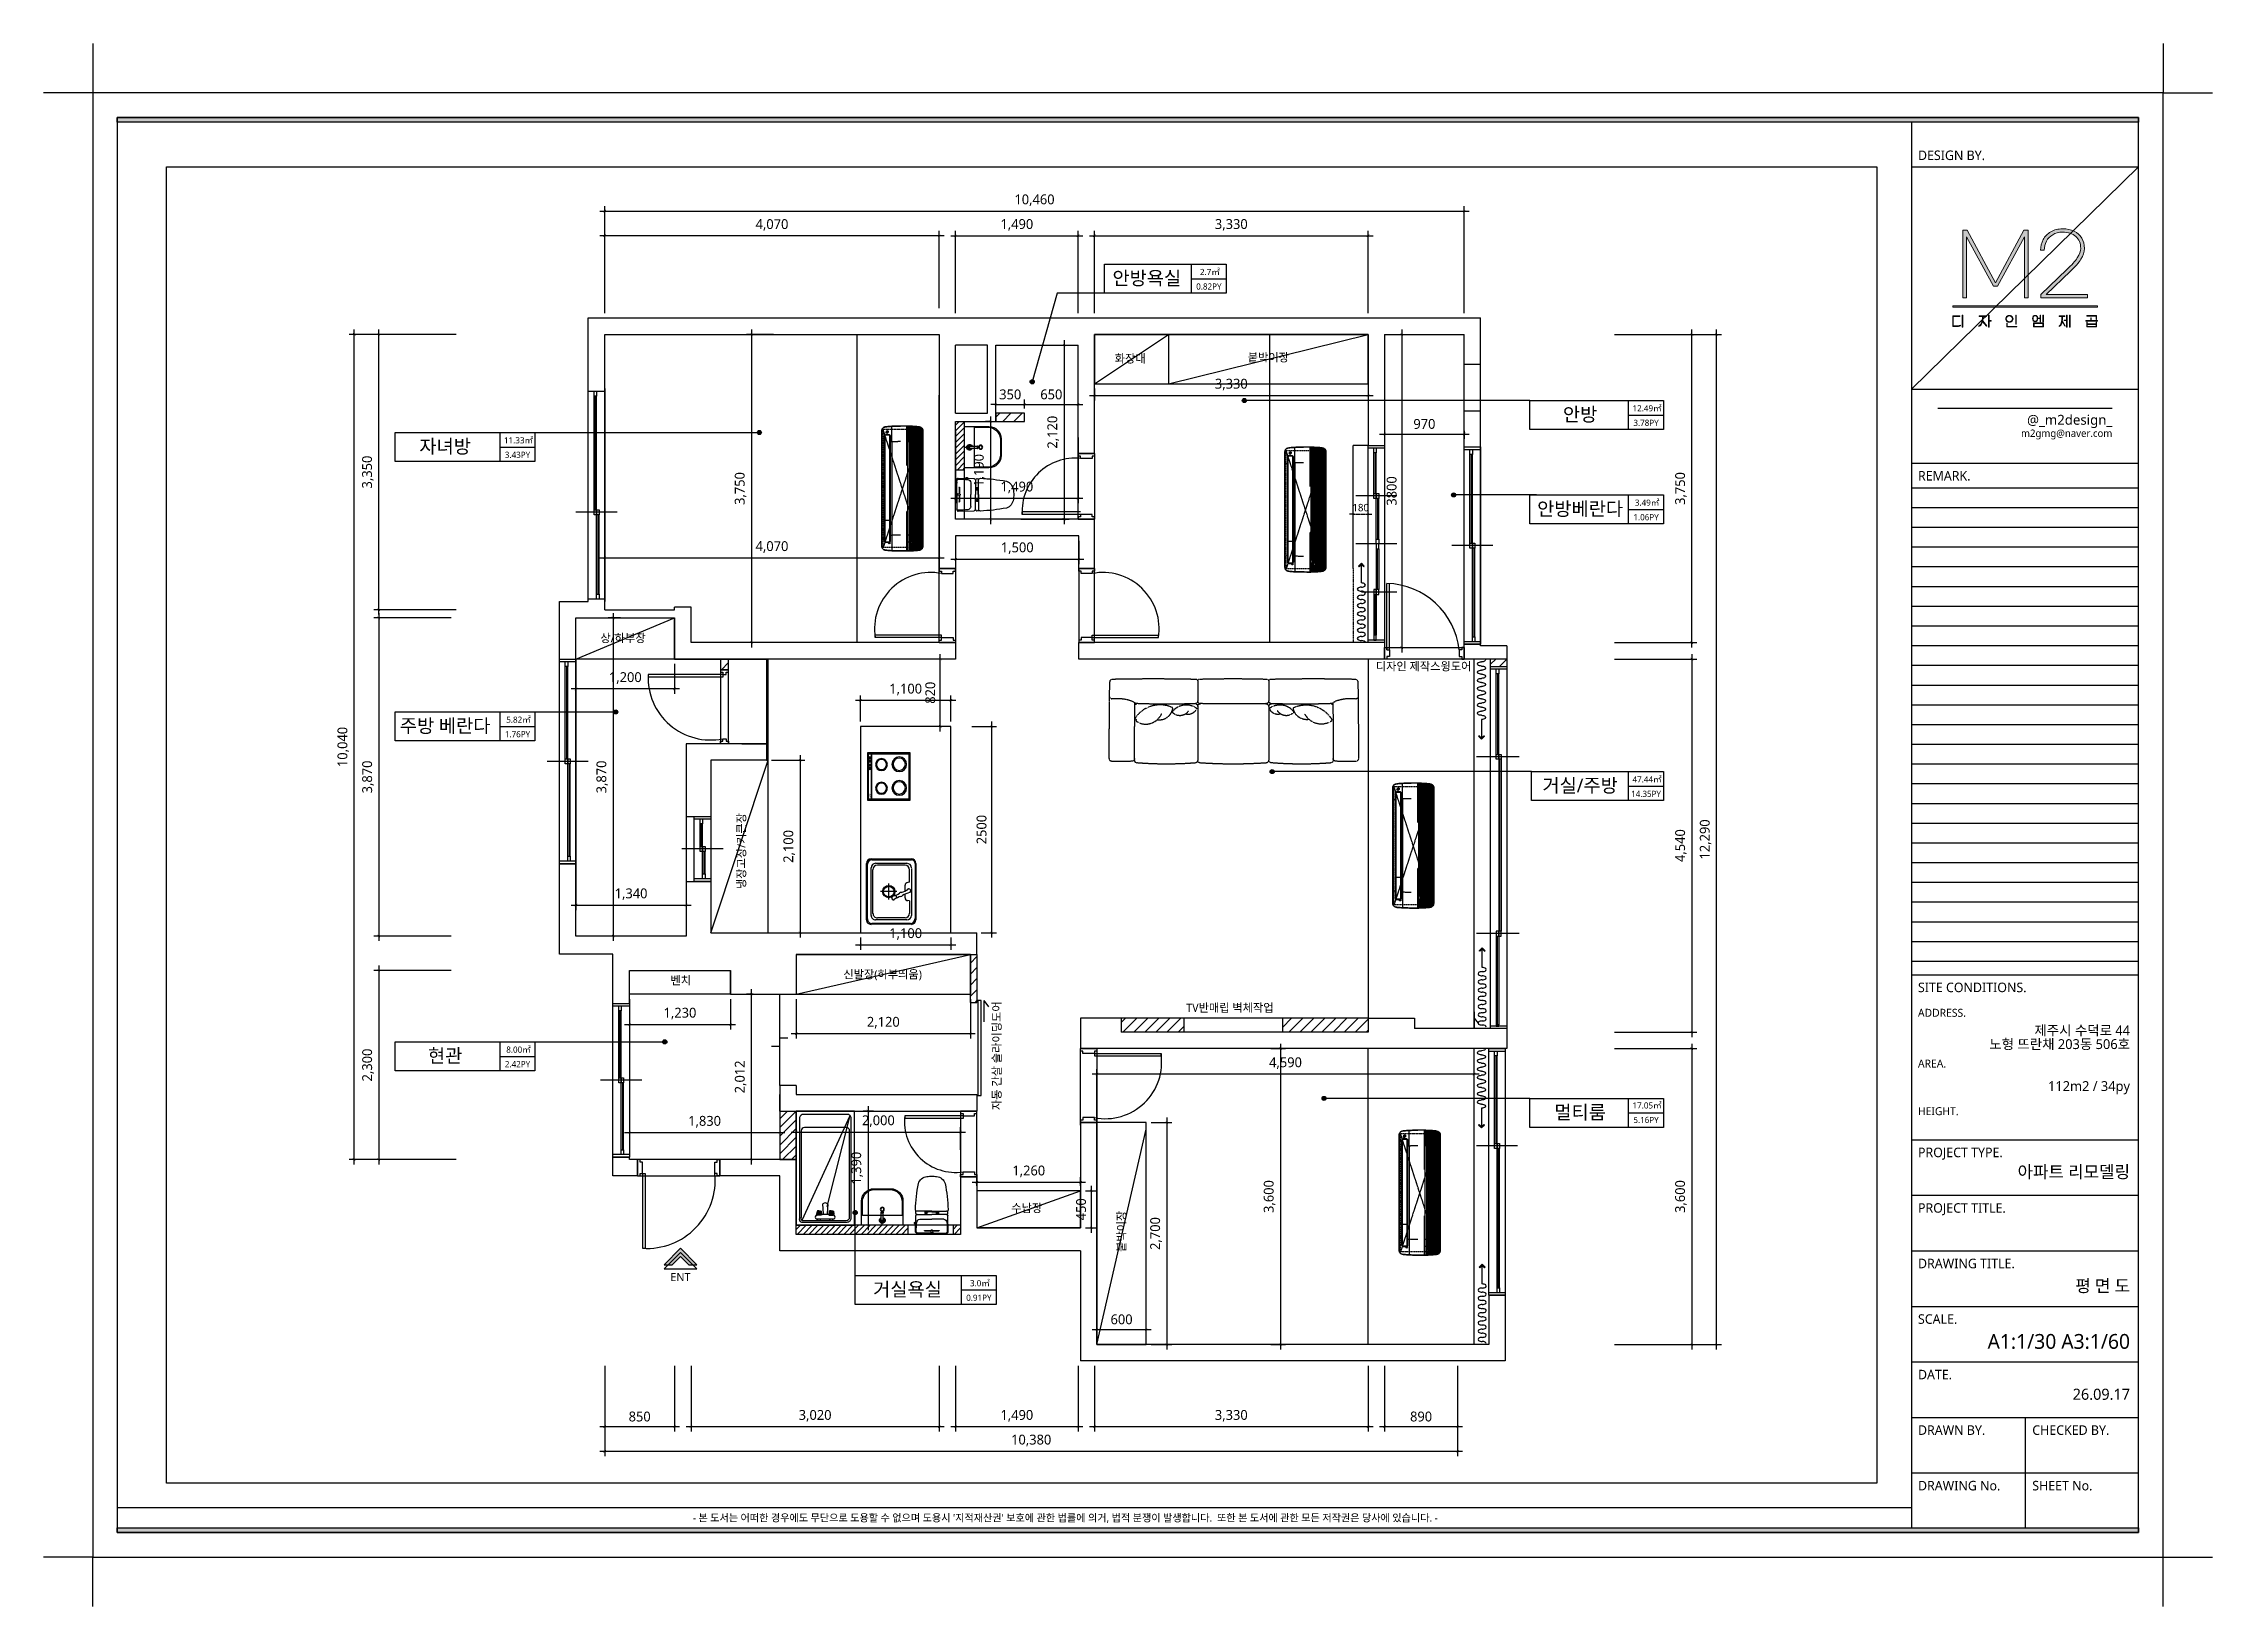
# Model space of a CAD drawing. Header units: millimetres. Extents: x 83042 to 109442, y 67232 to 86252.
import ezdxf
from ezdxf.enums import TextEntityAlignment as Align

# ---------------------------------------------------------------- set-up
doc = ezdxf.new("R2010")
doc.units = ezdxf.units.MM
for name, pattern in [('ACAD_ISO04W100', [30, 24, -3, 0, -3]), ('DASHED', [0.75, 0.5, -0.25]), ('HIDDEN', [0.375, 0.25, -0.125])]:
    doc.linetypes.add(name, pattern=pattern)
for name, color, linetype in [('0-ELC TEXT', 7, 'Continuous'), ('01. F-소품', 3, 'Continuous'), ('03-WAL NEW', 3, 'Continuous'), ('04.FUR.기성가구', 252, 'DASHED'), ('06-FUR', 6, 'Continuous'), ('07-DIM WAL', 5, 'Continuous'), ('_U+B808_U+C774_U+C5B4 2', 7, 'Continuous'), ('CEIL-LIGHT', 7, 'Continuous'), ('CO-BATH', 6, 'Continuous'), ('CO-FURB-DN', 9, 'Continuous'), ('DIM', 7, 'Continuous'), ('F-SYM', 7, 'Continuous'), ('F-WALL2', 3, 'Continuous'), ('FIN', 2, 'Continuous'), ('FORM(YOURNAME)-1', 1, 'Continuous'), ('FORM(YOURNAME)-11', 1, 'Continuous'), ('HL', 6, 'HIDDEN'), ('text', 7, 'Continuous'), ('wall', 2, 'Continuous'), ('WID', 4, 'Continuous'), ('도면층2', 2, 'Continuous'), ('도면층4', 4, 'Continuous'), ('도면층5', 5, 'Continuous'), ('도면층8', 8, 'Continuous'), ('면적', 241, 'ACAD_ISO04W100')]:
    doc.layers.add(name, color=color, linetype=linetype)
doc.styles.add('DH-TEXT', font='malgun.ttf')
doc.styles.add('HY 울릉도 L', font='malgun.ttf')
doc.styles.add('N 맑은고딕', font='malgun.ttf')
doc.styles.add('YOURNAME', font='malgun.ttf')
doc.styles.add('넥슨고딕', font='malgun.ttf')
doc.styles.add('코레일둥고', font='malgun.ttf')
doc.dimstyles.new('60', dxfattribs={"dimscale": 60, "dimtxt": 2, "dimasz": 1, "dimexe": 1, "dimexo": 1, "dimgap": 1, "dimtad": 1, "dimdec": 0, "dimrnd": 0.05, "dimdsep": 46, "dimlunit": 6, "dimtxsty": 'HY 울릉도 L', "dimblk": 'ARCHTICK', "dimcen": 2.5, "dimdle": 1, "dimclrd": 133, "dimclre": 133, "dimclrt": 30, "dimadec": 0, "dimazin": 0, "dimtfac": 1, "dimtdec": 0, "dimtix": 1, "dimtmove": 2, "dimatfit": 3, "dimldrblk": 'ARCHTICK', "dimfxl": 1, "dimlwd": -1, "dimlwe": -1, "dimarcsym": 0})
doc.dimstyles.new('YOURNAME-50', dxfattribs={"dimscale": 50, "dimtxt": 1.8, "dimasz": 0.9, "dimexe": 1, "dimexo": 3, "dimgap": 0.7, "dimtad": 1, "dimdec": 0, "dimzin": 0, "dimdsep": 46, "dimtxsty": 'YOURNAME', "dimblk": 'ARCHTICK', "dimcen": 0, "dimclrd": 1, "dimclre": 1, "dimclrt": 7, "dimadec": 0, "dimazin": 0, "dimtfac": 1, "dimtdec": 0, "dimtix": 1, "dimtmove": 2, "dimatfit": 3, "dimldrblk": 'ARCHTICK', "dimfxl": 1, "dimtolj": 1, "dimtzin": 0, "dimarcsym": 0})
pattern_1 = [(225, (-60393.815, 116080.346), (35.355339, -35.355339), [])]

msp = doc.modelspace()

# ---------------------------------------------------------------- texts
at = {"layer": '0-ELC TEXT'}
for s, height, style, p in [('안방욕실', 166.67, '코레일둥고', (96471, 83312.5)), ('2.7㎡', 75, '넥슨고딕', (97239.1, 83433)), ('0.82PY', 75, '넥슨고딕', (97226.3, 83256.1)), ('안방', 166.67, '코레일둥고', (101744.3, 81653.9)), ('12.49㎡', 75, '넥슨고딕', (102559.7, 81774.4)), ('3.78PY', 75, '넥슨고딕', (102546.8, 81597.5)), ('자녀방', 166.67, '코레일둥고', (87931.3, 81264.6)), ('11.33㎡', 75, '넥슨고딕', (88825, 81385.1)), ('3.43PY', 75, '넥슨고딕', (88812.2, 81208.2)), ('안방베란다', 166.67, '코레일둥고', (101744.3, 80505.7)), ('1.06PY', 75, '넥슨고딕', (102546.8, 80449.3)), ('3.49㎡', 75, '넥슨고딕', (102559.7, 80626.2)), ('주방 베란다', 166.67, '코레일둥고', (87931.3, 77865.3)), ('1.76PY', 75, '넥슨고딕', (88812.2, 77808.9)), ('5.82㎡', 75, '넥슨고딕', (88825, 77985.8)), ('거실/주방', 166.67, '코레일둥고', (101744.3, 77139.5)), ('14.35PY', 75, '넥슨고딕', (102546.8, 77083.1)), ('47.44㎡', 75, '넥슨고딕', (102559.7, 77259.9)), ('현관', 166.67, '코레일둥고', (87931.3, 73850.6)), ('8.00㎡', 75, '넥슨고딕', (88825, 73971.1)), ('2.42PY', 75, '넥슨고딕', (88812.2, 73794.2)), ('멀티룸', 166.67, '코레일둥고', (101744.3, 73162.4)), ('17.05㎡', 75, '넥슨고딕', (102559.7, 73292.3)), ('5.16PY', 75, '넥슨고딕', (102546.8, 73115.4)), ('거실욕실', 166.67, '코레일둥고', (93558.5, 71008.8)), ('0.91PY', 75, '넥슨고딕', (94427.1, 70952.4)), ('3.0㎡', 75, '넥슨고딕', (94440, 71129.2))]:
    msp.add_text(s, height=height, dxfattribs=dict(at, style=style)).set_placement(p, align=Align.CENTER)
at = {"layer": '07-DIM WAL', "color": 30, "char_height": 120, "attachment_point": 5, "style": 'HY 울릉도 L'}
for s, insert in [('10,460', (95104, 84342.9)), ('1,490', (94889, 84043)), ('3,330', (97499, 84043)), ('850', (90299, 69543.6)), ('3,020', (92434, 69553)), ('1,490', (94889, 69553)), ('3,330', (97499, 69553)), ('890', (99809, 69543.7)), ('10,380', (95064, 69253))]:
    msp.add_mtext(s, dxfattribs=dict(at, insert=insert))
at = {"layer": '07-DIM WAL', "color": 30, "char_height": 120, "attachment_point": 5, "rotation": 90, "style": 'HY 울릉도 L'}
for s, insert in [('3,350', (86992, 81036)), ('3,750', (102972, 80836)), ('10,040', (86692.1, 77691)), ('4,540', (102972.1, 76491)), ('12,290', (103272, 76566)), ('3,600', (102972, 72221))]:
    msp.add_mtext(s, dxfattribs=dict(at, insert=insert))
at = {"layer": 'F-SYM', "color": 1, "style": 'YOURNAME'}
msp.add_attdef('ENT', text='', height=100, dxfattribs=at).set_placement((90795.3, 71291.5), align=Align.TOP_CENTER)
at = {"layer": 'text', "char_height": 100, "attachment_point": 1, "style": 'N 맑은고딕'}
for s, insert in [('화장대', (96080.7, 82466.8)), ('붙박이장', (97699.2, 82480.4)), ('상/하부장', (89820.6, 79065.4)), ('디자인 제작스윙도어', (99258.1, 78722.3)), ('신발장(하부띄움)', (92777.6, 74974.8)), ('벤치', (90673.3, 74900.9)), ('TV반매립 벽체작업', (96951.2, 74567.8)), ('수납장', (94821.2, 72130.4))]:
    msp.add_mtext_dynamic_manual_height_columns(s, width=3709.595, gutter_width=303.7, heights=[65.5], dxfattribs=dict(at, insert=insert))
at = {"layer": 'text', "char_height": 100, "attachment_point": 1, "rotation": 90, "style": 'N 맑은고딕'}
for s, insert in [('냉장고장/키큰장', (91486.4, 75961)), ('자동 간살 슬라이딩도어', (94594.7, 73273.4)), ('붙박이장', (96112.4, 71546.8))]:
    msp.add_mtext_dynamic_manual_height_columns(s, width=3709.595, gutter_width=303.7, heights=[65.5], dxfattribs=dict(at, insert=insert))

# ---------------------------------------------------------------- blocks, each defined once
blk = doc.blocks.new('block 34')
at = {"layer": '_U+B808_U+C774_U+C5B4 2'}
h = blk.add_hatch(color=35, dxfattribs=at)
h.dxf.hatch_style = 2
h.paths.add_polyline_path([(674.6, -105.53), (675.73, -105.53), (683.42, -119.69), (691.1, -105.53), (692.22, -105.53), (692.22, -123.82), (691.22, -123.82), (691.22, -107.31), (683.97, -120.67), (682.84, -120.67), (675.59, -107.31), (675.59, -123.82), (674.6, -123.82)])
h = blk.add_hatch(color=35, dxfattribs=at)
h.dxf.hatch_style = 2
edge = h.paths.add_edge_path()
edge.add_spline(control_points=[(704.68, -105.78), (705.57, -106.21), (706.25, -106.83), (706.73, -107.63), (707.21, -108.43), (707.45, -109.38), (707.45, -110.46), (707.45, -111.43), (707.14, -112.39), (706.53, -113.34), (705.92, -114.29), (704.98, -115.38), (703.7, -116.62), (703.7, -116.62), (697.12, -122.91), (697.12, -122.91), (697.12, -122.91), (708.26, -122.91), (708.26, -122.91), (708.26, -122.91), (708.26, -123.82), (708.26, -123.82), (708.26, -123.82), (695.66, -123.82), (695.66, -123.82), (695.66, -123.82), (695.66, -122.91), (695.66, -122.91), (695.66, -122.91), (702.73, -116.15), (702.73, -116.15), (703.99, -114.93), (704.93, -113.86), (705.54, -112.95), (706.15, -112.03), (706.45, -111.2), (706.45, -110.46), (706.45, -109.07), (706.01, -107.98), (705.12, -107.2), (704.23, -106.42), (703.05, -106.03), (701.57, -106.03), (700.53, -106.03), (699.64, -106.26), (698.89, -106.71), (698.15, -107.15), (697.57, -107.75), (697.18, -108.5), (696.79, -109.25), (696.59, -110.06), (696.59, -110.94), (696.59, -110.94), (695.59, -110.94), (695.59, -110.94), (695.59, -109.89), (695.83, -108.93), (696.3, -108.05), (696.77, -107.17), (697.46, -106.46), (698.36, -105.93), (699.26, -105.4), (700.33, -105.13), (701.57, -105.13), (702.76, -105.13), (703.79, -105.35), (704.68, -105.78)], knot_values=[0, 0, 0, 0, 1, 1, 1, 2, 2, 2, 3, 3, 3, 4, 4, 4, 5, 5, 5, 6, 6, 6, 7, 7, 7, 8, 8, 8, 9, 9, 9, 10, 10, 10, 11, 11, 11, 12, 12, 12, 13, 13, 13, 14, 14, 14, 15, 15, 15, 16, 16, 16, 17, 17, 17, 18, 18, 18, 19, 19, 19, 20, 20, 20, 21, 21, 21, 22, 22, 22, 22], degree=3, periodic=0)
at = {"layer": '_U+B808_U+C774_U+C5B4 2', "lineweight": 0}
blk.add_lwpolyline([(674.6, -105.53), (675.73, -105.53), (683.42, -119.69), (691.1, -105.53), (692.22, -105.53), (692.22, -123.82), (691.22, -123.82), (691.22, -107.31), (683.97, -120.67), (682.84, -120.67), (675.59, -107.31), (675.59, -123.82), (674.6, -123.82), (674.6, -105.53)], dxfattribs=at)
blk.add_open_spline([(704.68, -105.78), (705.57, -106.21), (706.25, -106.83), (706.73, -107.63), (707.21, -108.43), (707.45, -109.38), (707.45, -110.46), (707.45, -111.43), (707.14, -112.39), (706.53, -113.34), (705.92, -114.29), (704.98, -115.38), (703.7, -116.62), (703.7, -116.62), (697.12, -122.91), (697.12, -122.91), (697.12, -122.91), (708.26, -122.91), (708.26, -122.91), (708.26, -122.91), (708.26, -123.82), (708.26, -123.82), (708.26, -123.82), (695.66, -123.82), (695.66, -123.82), (695.66, -123.82), (695.66, -122.91), (695.66, -122.91), (695.66, -122.91), (702.73, -116.15), (702.73, -116.15), (703.99, -114.93), (704.93, -113.86), (705.54, -112.95), (706.15, -112.03), (706.45, -111.2), (706.45, -110.46), (706.45, -109.07), (706.01, -107.98), (705.12, -107.2), (704.23, -106.42), (703.05, -106.03), (701.57, -106.03), (700.53, -106.03), (699.64, -106.26), (698.89, -106.71), (698.15, -107.15), (697.57, -107.75), (697.18, -108.5), (696.79, -109.25), (696.59, -110.06), (696.59, -110.94), (696.59, -110.94), (695.59, -110.94), (695.59, -110.94), (695.59, -109.89), (695.83, -108.93), (696.3, -108.05), (696.77, -107.17), (697.46, -106.46), (698.36, -105.93), (699.26, -105.4), (700.33, -105.13), (701.57, -105.13), (702.76, -105.13), (703.79, -105.35), (704.68, -105.78)], degree=3, knots=[0, 0, 0, 0, 1, 1, 1, 2, 2, 2, 3, 3, 3, 4, 4, 4, 5, 5, 5, 6, 6, 6, 7, 7, 7, 8, 8, 8, 9, 9, 9, 10, 10, 10, 11, 11, 11, 12, 12, 12, 13, 13, 13, 14, 14, 14, 15, 15, 15, 16, 16, 16, 17, 17, 17, 18, 18, 18, 19, 19, 19, 20, 20, 20, 21, 21, 21, 22, 22, 22, 22], dxfattribs=at)
blk = doc.blocks.new('block 35')
at = {"layer": '_U+B808_U+C774_U+C5B4 2'}
h = blk.add_hatch(color=35, dxfattribs=at)
h.dxf.hatch_style = 2
edge = h.paths.add_edge_path()
edge.add_spline(control_points=[(673.72, -128.8), (673.72, -128.8), (672, -128.8), (672, -128.8), (672, -128.8), (672, -131.36), (672, -131.36), (672, -131.36), (673.14, -131.36), (673.14, -131.36), (673.29, -131.36), (673.44, -131.34), (673.6, -131.31), (673.75, -131.28), (673.88, -131.24), (673.98, -131.2), (673.98, -131.2), (673.98, -131.35), (673.98, -131.35), (673.88, -131.4), (673.75, -131.44), (673.6, -131.47), (673.45, -131.49), (673.3, -131.51), (673.14, -131.51), (673.14, -131.51), (671.83, -131.51), (671.83, -131.51), (671.83, -131.51), (671.83, -128.65), (671.83, -128.65), (671.83, -128.65), (673.72, -128.65), (673.72, -128.65), (673.72, -128.65), (673.72, -128.8), (673.72, -128.8)], knot_values=[0, 0, 0, 0, 1, 1, 1, 2, 2, 2, 3, 3, 3, 4, 4, 4, 5, 5, 5, 6, 6, 6, 7, 7, 7, 8, 8, 8, 9, 9, 9, 10, 10, 10, 11, 11, 11, 12, 12, 12, 12], degree=3, periodic=0)
h.paths.add_polyline_path([(674.54, -131.73), (674.38, -131.74), (674.38, -128.5), (674.54, -128.5)])
h = blk.add_hatch(color=35, dxfattribs=at)
h.dxf.hatch_style = 2
edge = h.paths.add_edge_path()
edge.add_spline(control_points=[(679.96, -130.01), (679.96, -130.01), (681.09, -131.37), (681.09, -131.37), (681.09, -131.37), (680.96, -131.47), (680.96, -131.47), (680.96, -131.47), (679.92, -130.19), (679.92, -130.19), (679.82, -130.57), (679.69, -130.87), (679.52, -131.09), (679.35, -131.32), (679.14, -131.46), (678.9, -131.51), (678.9, -131.51), (678.9, -131.36), (678.9, -131.36), (679.11, -131.3), (679.3, -131.16), (679.45, -130.93), (679.6, -130.7), (679.71, -130.39), (679.79, -130.03), (679.86, -129.66), (679.91, -129.25), (679.91, -128.8), (679.91, -128.8), (678.97, -128.8), (678.97, -128.8), (678.97, -128.8), (678.97, -128.65), (678.97, -128.65), (678.97, -128.65), (681, -128.65), (681, -128.65), (681, -128.65), (681, -128.8), (681, -128.8), (681, -128.8), (680.07, -128.8), (680.07, -128.8), (680.06, -129.26), (680.03, -129.66), (679.96, -130.01)], knot_values=[0, 0, 0, 0, 1, 1, 1, 2, 2, 2, 3, 3, 3, 4, 4, 4, 5, 5, 5, 6, 6, 6, 7, 7, 7, 8, 8, 8, 9, 9, 9, 10, 10, 10, 11, 11, 11, 12, 12, 12, 13, 13, 13, 14, 14, 14, 15, 15, 15, 15], degree=3, periodic=0)
h.paths.add_polyline_path([(682.21, -130.06), (681.69, -130.06), (681.69, -131.73), (681.54, -131.73), (681.54, -128.5), (681.69, -128.5), (681.69, -129.92), (682.21, -129.92)])
h = blk.add_hatch(color=35, dxfattribs=at)
h.dxf.hatch_style = 2
edge = h.paths.add_edge_path()
edge.add_spline(control_points=[(687.69, -128.68), (687.84, -128.76), (687.95, -128.87), (688.03, -129.01), (688.11, -129.15), (688.15, -129.3), (688.15, -129.47), (688.15, -129.64), (688.11, -129.8), (688.03, -129.94), (687.95, -130.08), (687.84, -130.19), (687.69, -130.27), (687.54, -130.35), (687.36, -130.39), (687.15, -130.39), (686.95, -130.39), (686.77, -130.35), (686.62, -130.27), (686.47, -130.19), (686.36, -130.08), (686.28, -129.94), (686.2, -129.8), (686.16, -129.64), (686.16, -129.47), (686.16, -129.3), (686.2, -129.15), (686.28, -129.01), (686.36, -128.87), (686.47, -128.76), (686.62, -128.68), (686.77, -128.6), (686.95, -128.56), (687.15, -128.56), (687.36, -128.56), (687.54, -128.6), (687.69, -128.68)], knot_values=[0, 0, 0, 0, 1, 1, 1, 2, 2, 2, 3, 3, 3, 4, 4, 4, 5, 5, 5, 6, 6, 6, 7, 7, 7, 8, 8, 8, 9, 9, 9, 10, 10, 10, 11, 11, 11, 12, 12, 12, 12], degree=3, periodic=0)
edge = h.paths.add_edge_path()
edge.add_spline(control_points=[(686.72, -128.79), (686.59, -128.86), (686.49, -128.95), (686.43, -129.07), (686.36, -129.18), (686.32, -129.32), (686.32, -129.47), (686.32, -129.63), (686.36, -129.76), (686.43, -129.88), (686.49, -130), (686.59, -130.09), (686.72, -130.15), (686.84, -130.22), (686.99, -130.25), (687.15, -130.25), (687.32, -130.25), (687.46, -130.22), (687.59, -130.15), (687.72, -130.09), (687.81, -130), (687.88, -129.88), (687.95, -129.76), (687.98, -129.63), (687.98, -129.47), (687.98, -129.32), (687.95, -129.18), (687.88, -129.07), (687.81, -128.95), (687.72, -128.86), (687.59, -128.79), (687.46, -128.73), (687.32, -128.7), (687.15, -128.7), (686.99, -128.7), (686.84, -128.73), (686.72, -128.79)], knot_values=[0, 0, 0, 0, 1, 1, 1, 2, 2, 2, 3, 3, 3, 4, 4, 4, 5, 5, 5, 6, 6, 6, 7, 7, 7, 8, 8, 8, 9, 9, 9, 10, 10, 10, 11, 11, 11, 12, 12, 12, 12], degree=3, periodic=0)
h.paths.add_polyline_path([(686.6, -131.51), (689.15, -131.51), (689.15, -131.66), (686.44, -131.66), (686.44, -130.66), (686.6, -130.66)])
h.paths.add_polyline_path([(689.03, -130.91), (688.87, -130.91), (688.87, -128.5), (689.03, -128.5)])
h = blk.add_hatch(color=35, dxfattribs=at)
h.dxf.hatch_style = 2
edge = h.paths.add_edge_path()
edge.add_spline(control_points=[(694.67, -130), (694.55, -130.16), (694.37, -130.23), (694.14, -130.23), (693.91, -130.23), (693.73, -130.16), (693.61, -130), (693.48, -129.84), (693.42, -129.64), (693.42, -129.39), (693.42, -129.14), (693.48, -128.94), (693.61, -128.78), (693.73, -128.62), (693.91, -128.54), (694.14, -128.54), (694.35, -128.54), (694.51, -128.61), (694.63, -128.74), (694.75, -128.87), (694.83, -129.04), (694.85, -129.25), (694.85, -129.25), (695.45, -129.25), (695.45, -129.25), (695.45, -129.25), (695.45, -128.52), (695.45, -128.52), (695.45, -128.52), (695.61, -128.52), (695.61, -128.52), (695.61, -128.52), (695.61, -130.29), (695.61, -130.29), (695.61, -130.29), (695.45, -130.29), (695.45, -130.29), (695.45, -130.29), (695.45, -129.4), (695.45, -129.4), (695.45, -129.4), (694.86, -129.4), (694.86, -129.4), (694.85, -129.64), (694.79, -129.85), (694.67, -130)], knot_values=[0, 0, 0, 0, 1, 1, 1, 2, 2, 2, 3, 3, 3, 4, 4, 4, 5, 5, 5, 6, 6, 6, 7, 7, 7, 8, 8, 8, 9, 9, 9, 10, 10, 10, 11, 11, 11, 12, 12, 12, 13, 13, 13, 14, 14, 14, 15, 15, 15, 15], degree=3, periodic=0)
edge = h.paths.add_edge_path()
edge.add_spline(control_points=[(693.73, -129.9), (693.83, -130.03), (693.97, -130.09), (694.14, -130.09), (694.31, -130.09), (694.45, -130.03), (694.55, -129.9), (694.65, -129.78), (694.7, -129.61), (694.7, -129.39), (694.7, -129.17), (694.65, -129), (694.55, -128.87), (694.45, -128.75), (694.31, -128.69), (694.14, -128.69), (693.97, -128.69), (693.83, -128.75), (693.73, -128.87), (693.63, -129), (693.58, -129.17), (693.58, -129.39), (693.58, -129.61), (693.63, -129.78), (693.73, -129.9)], knot_values=[0, 0, 0, 0, 1, 1, 1, 2, 2, 2, 3, 3, 3, 4, 4, 4, 5, 5, 5, 6, 6, 6, 7, 7, 7, 8, 8, 8, 8], degree=3, periodic=0)
h.paths.add_polyline_path([(693.69, -130.55), (696.36, -130.55), (696.36, -131.66), (693.69, -131.66)])
h.paths.add_polyline_path([(693.85, -131.51), (696.2, -131.51), (696.2, -130.7), (693.85, -130.7)])
h.paths.add_polyline_path([(696.36, -128.5), (696.36, -130.32), (696.2, -130.32), (696.2, -128.5)])
h = blk.add_hatch(color=35, dxfattribs=at)
h.dxf.hatch_style = 2
edge = h.paths.add_edge_path()
edge.add_spline(control_points=[(701.46, -129.93), (701.46, -129.93), (702.28, -131.39), (702.28, -131.39), (702.28, -131.39), (702.15, -131.47), (702.15, -131.47), (702.15, -131.47), (701.43, -130.17), (701.43, -130.17), (701.3, -130.94), (701.03, -131.39), (700.63, -131.51), (700.63, -131.51), (700.63, -131.35), (700.63, -131.35), (700.88, -131.26), (701.06, -130.99), (701.18, -130.55), (701.3, -130.1), (701.37, -129.52), (701.37, -128.8), (701.37, -128.8), (700.67, -128.8), (700.67, -128.8), (700.67, -128.8), (700.67, -128.65), (700.67, -128.65), (700.67, -128.65), (702.19, -128.65), (702.19, -128.65), (702.19, -128.65), (702.19, -128.8), (702.19, -128.8), (702.19, -128.8), (701.53, -128.8), (701.53, -128.8), (701.52, -129.25), (701.5, -129.63), (701.46, -129.93)], knot_values=[0, 0, 0, 0, 1, 1, 1, 2, 2, 2, 3, 3, 3, 4, 4, 4, 5, 5, 5, 6, 6, 6, 7, 7, 7, 8, 8, 8, 9, 9, 9, 10, 10, 10, 11, 11, 11, 12, 12, 12, 13, 13, 13, 13], degree=3, periodic=0)
h.paths.add_polyline_path([(702.59, -128.52), (702.75, -128.52), (702.75, -131.68), (702.59, -131.68), (702.59, -129.95), (702, -129.95), (702, -129.8), (702.59, -129.8)])
h.paths.add_polyline_path([(703.61, -128.5), (703.61, -131.73), (703.45, -131.73), (703.45, -128.5)])
h = blk.add_hatch(color=35, dxfattribs=at)
h.dxf.hatch_style = 2
h.paths.add_polyline_path([(711.02, -129.93), (711.02, -130.07), (707.82, -130.07), (707.82, -129.93), (709.16, -129.93), (709.16, -129.2), (709.32, -129.2), (709.32, -129.93)])
h.paths.add_polyline_path([(710.61, -128.72), (708.07, -128.72), (708.07, -128.57), (710.77, -128.57), (710.77, -129.64), (710.61, -129.64)])
h.paths.add_polyline_path([(710.61, -130.36), (710.77, -130.36), (710.77, -131.66), (708.08, -131.66), (708.08, -130.36), (708.24, -130.36), (708.24, -130.83), (710.61, -130.83)])
h.paths.add_polyline_path([(710.61, -131.52), (710.61, -130.97), (708.24, -130.97), (708.24, -131.52)])
at = {"layer": '_U+B808_U+C774_U+C5B4 2', "lineweight": 0}
for points in [[(674.54, -131.73), (674.38, -131.74), (674.38, -128.5), (674.54, -128.5), (674.54, -131.73)], [(682.21, -130.06), (681.69, -130.06), (681.69, -131.73), (681.54, -131.73), (681.54, -128.5), (681.69, -128.5), (681.69, -129.92), (682.21, -129.92), (682.21, -130.06)], [(689.03, -130.91), (688.87, -130.91), (688.87, -128.5), (689.03, -128.5), (689.03, -130.91)], [(696.36, -128.5), (696.36, -130.32), (696.2, -130.32), (696.2, -128.5), (696.36, -128.5)], [(702.59, -128.52), (702.75, -128.52), (702.75, -131.68), (702.59, -131.68), (702.59, -129.95), (702, -129.95), (702, -129.8), (702.59, -129.8), (702.59, -128.52)], [(703.61, -128.5), (703.61, -131.73), (703.45, -131.73), (703.45, -128.5), (703.61, -128.5)], [(710.61, -128.72), (708.07, -128.72), (708.07, -128.57), (710.77, -128.57), (710.77, -129.64), (710.61, -129.64), (710.61, -128.72)], [(686.6, -131.51), (689.15, -131.51), (689.15, -131.66), (686.44, -131.66), (686.44, -130.66), (686.6, -130.66), (686.6, -131.51)], [(693.69, -130.55), (696.36, -130.55), (696.36, -131.66), (693.69, -131.66), (693.69, -130.55)], [(693.85, -131.51), (696.2, -131.51), (696.2, -130.7), (693.85, -130.7), (693.85, -131.51)], [(711.02, -129.93), (711.02, -130.07), (707.82, -130.07), (707.82, -129.93), (709.16, -129.93), (709.16, -129.2), (709.32, -129.2), (709.32, -129.93), (711.02, -129.93)], [(710.61, -130.36), (710.77, -130.36), (710.77, -131.66), (708.08, -131.66), (708.08, -130.36), (708.24, -130.36), (708.24, -130.83), (710.61, -130.83), (710.61, -130.36)], [(710.61, -131.52), (710.61, -130.97), (708.24, -130.97), (708.24, -131.52), (710.61, -131.52)]]:
    blk.add_lwpolyline(points, dxfattribs=at)
for points, knots in [([(673.72, -128.8), (673.72, -128.8), (672, -128.8), (672, -128.8), (672, -128.8), (672, -131.36), (672, -131.36), (672, -131.36), (673.14, -131.36), (673.14, -131.36), (673.29, -131.36), (673.44, -131.34), (673.6, -131.31), (673.75, -131.28), (673.88, -131.24), (673.98, -131.2), (673.98, -131.2), (673.98, -131.35), (673.98, -131.35), (673.88, -131.4), (673.75, -131.44), (673.6, -131.47), (673.45, -131.49), (673.3, -131.51), (673.14, -131.51), (673.14, -131.51), (671.83, -131.51), (671.83, -131.51), (671.83, -131.51), (671.83, -128.65), (671.83, -128.65), (671.83, -128.65), (673.72, -128.65), (673.72, -128.65), (673.72, -128.65), (673.72, -128.8), (673.72, -128.8)], [0, 0, 0, 0, 1, 1, 1, 2, 2, 2, 3, 3, 3, 4, 4, 4, 5, 5, 5, 6, 6, 6, 7, 7, 7, 8, 8, 8, 9, 9, 9, 10, 10, 10, 11, 11, 11, 12, 12, 12, 12]), ([(679.96, -130.01), (679.96, -130.01), (681.09, -131.37), (681.09, -131.37), (681.09, -131.37), (680.96, -131.47), (680.96, -131.47), (680.96, -131.47), (679.92, -130.19), (679.92, -130.19), (679.82, -130.57), (679.69, -130.87), (679.52, -131.09), (679.35, -131.32), (679.14, -131.46), (678.9, -131.51), (678.9, -131.51), (678.9, -131.36), (678.9, -131.36), (679.11, -131.3), (679.3, -131.16), (679.45, -130.93), (679.6, -130.7), (679.71, -130.39), (679.79, -130.03), (679.86, -129.66), (679.91, -129.25), (679.91, -128.8), (679.91, -128.8), (678.97, -128.8), (678.97, -128.8), (678.97, -128.8), (678.97, -128.65), (678.97, -128.65), (678.97, -128.65), (681, -128.65), (681, -128.65), (681, -128.65), (681, -128.8), (681, -128.8), (681, -128.8), (680.07, -128.8), (680.07, -128.8), (680.06, -129.26), (680.03, -129.66), (679.96, -130.01)], [0, 0, 0, 0, 1, 1, 1, 2, 2, 2, 3, 3, 3, 4, 4, 4, 5, 5, 5, 6, 6, 6, 7, 7, 7, 8, 8, 8, 9, 9, 9, 10, 10, 10, 11, 11, 11, 12, 12, 12, 13, 13, 13, 14, 14, 14, 15, 15, 15, 15]), ([(687.69, -128.68), (687.84, -128.76), (687.95, -128.87), (688.03, -129.01), (688.11, -129.15), (688.15, -129.3), (688.15, -129.47), (688.15, -129.64), (688.11, -129.8), (688.03, -129.94), (687.95, -130.08), (687.84, -130.19), (687.69, -130.27), (687.54, -130.35), (687.36, -130.39), (687.15, -130.39), (686.95, -130.39), (686.77, -130.35), (686.62, -130.27), (686.47, -130.19), (686.36, -130.08), (686.28, -129.94), (686.2, -129.8), (686.16, -129.64), (686.16, -129.47), (686.16, -129.3), (686.2, -129.15), (686.28, -129.01), (686.36, -128.87), (686.47, -128.76), (686.62, -128.68), (686.77, -128.6), (686.95, -128.56), (687.15, -128.56), (687.36, -128.56), (687.54, -128.6), (687.69, -128.68)], [0, 0, 0, 0, 1, 1, 1, 2, 2, 2, 3, 3, 3, 4, 4, 4, 5, 5, 5, 6, 6, 6, 7, 7, 7, 8, 8, 8, 9, 9, 9, 10, 10, 10, 11, 11, 11, 12, 12, 12, 12]), ([(686.72, -128.79), (686.59, -128.86), (686.49, -128.95), (686.43, -129.07), (686.36, -129.18), (686.32, -129.32), (686.32, -129.47), (686.32, -129.63), (686.36, -129.76), (686.43, -129.88), (686.49, -130), (686.59, -130.09), (686.72, -130.15), (686.84, -130.22), (686.99, -130.25), (687.15, -130.25), (687.32, -130.25), (687.46, -130.22), (687.59, -130.15), (687.72, -130.09), (687.81, -130), (687.88, -129.88), (687.95, -129.76), (687.98, -129.63), (687.98, -129.47), (687.98, -129.32), (687.95, -129.18), (687.88, -129.07), (687.81, -128.95), (687.72, -128.86), (687.59, -128.79), (687.46, -128.73), (687.32, -128.7), (687.15, -128.7), (686.99, -128.7), (686.84, -128.73), (686.72, -128.79)], [0, 0, 0, 0, 1, 1, 1, 2, 2, 2, 3, 3, 3, 4, 4, 4, 5, 5, 5, 6, 6, 6, 7, 7, 7, 8, 8, 8, 9, 9, 9, 10, 10, 10, 11, 11, 11, 12, 12, 12, 12]), ([(694.67, -130), (694.55, -130.16), (694.37, -130.23), (694.14, -130.23), (693.91, -130.23), (693.73, -130.16), (693.61, -130), (693.48, -129.84), (693.42, -129.64), (693.42, -129.39), (693.42, -129.14), (693.48, -128.94), (693.61, -128.78), (693.73, -128.62), (693.91, -128.54), (694.14, -128.54), (694.35, -128.54), (694.51, -128.61), (694.63, -128.74), (694.75, -128.87), (694.83, -129.04), (694.85, -129.25), (694.85, -129.25), (695.45, -129.25), (695.45, -129.25), (695.45, -129.25), (695.45, -128.52), (695.45, -128.52), (695.45, -128.52), (695.61, -128.52), (695.61, -128.52), (695.61, -128.52), (695.61, -130.29), (695.61, -130.29), (695.61, -130.29), (695.45, -130.29), (695.45, -130.29), (695.45, -130.29), (695.45, -129.4), (695.45, -129.4), (695.45, -129.4), (694.86, -129.4), (694.86, -129.4), (694.85, -129.64), (694.79, -129.85), (694.67, -130)], [0, 0, 0, 0, 1, 1, 1, 2, 2, 2, 3, 3, 3, 4, 4, 4, 5, 5, 5, 6, 6, 6, 7, 7, 7, 8, 8, 8, 9, 9, 9, 10, 10, 10, 11, 11, 11, 12, 12, 12, 13, 13, 13, 14, 14, 14, 15, 15, 15, 15]), ([(693.73, -129.9), (693.83, -130.03), (693.97, -130.09), (694.14, -130.09), (694.31, -130.09), (694.45, -130.03), (694.55, -129.9), (694.65, -129.78), (694.7, -129.61), (694.7, -129.39), (694.7, -129.17), (694.65, -129), (694.55, -128.87), (694.45, -128.75), (694.31, -128.69), (694.14, -128.69), (693.97, -128.69), (693.83, -128.75), (693.73, -128.87), (693.63, -129), (693.58, -129.17), (693.58, -129.39), (693.58, -129.61), (693.63, -129.78), (693.73, -129.9)], [0, 0, 0, 0, 1, 1, 1, 2, 2, 2, 3, 3, 3, 4, 4, 4, 5, 5, 5, 6, 6, 6, 7, 7, 7, 8, 8, 8, 8]), ([(701.46, -129.93), (701.46, -129.93), (702.28, -131.39), (702.28, -131.39), (702.28, -131.39), (702.15, -131.47), (702.15, -131.47), (702.15, -131.47), (701.43, -130.17), (701.43, -130.17), (701.3, -130.94), (701.03, -131.39), (700.63, -131.51), (700.63, -131.51), (700.63, -131.35), (700.63, -131.35), (700.88, -131.26), (701.06, -130.99), (701.18, -130.55), (701.3, -130.1), (701.37, -129.52), (701.37, -128.8), (701.37, -128.8), (700.67, -128.8), (700.67, -128.8), (700.67, -128.8), (700.67, -128.65), (700.67, -128.65), (700.67, -128.65), (702.19, -128.65), (702.19, -128.65), (702.19, -128.65), (702.19, -128.8), (702.19, -128.8), (702.19, -128.8), (701.53, -128.8), (701.53, -128.8), (701.52, -129.25), (701.5, -129.63), (701.46, -129.93)], [0, 0, 0, 0, 1, 1, 1, 2, 2, 2, 3, 3, 3, 4, 4, 4, 5, 5, 5, 6, 6, 6, 7, 7, 7, 8, 8, 8, 9, 9, 9, 10, 10, 10, 11, 11, 11, 12, 12, 12, 13, 13, 13, 13])]:
    blk.add_open_spline(points, degree=3, knots=knots, dxfattribs=at)
blk = doc.blocks.new('block 33')
at = {"layer": '_U+B808_U+C774_U+C5B4 2'}
for name in ['block 34', 'block 35']:
    blk.add_blockref(name, (0, 0), dxfattribs=at)
blk = doc.blocks.new('block 32')
at = {"layer": '_U+B808_U+C774_U+C5B4 2'}
h = blk.add_hatch(color=35, dxfattribs=at)
h.dxf.hatch_style = 2
h.paths.add_polyline_path([(711.02, -126.32), (671.83, -126.32), (671.83, -125.91), (711.02, -125.91)])
at = {"layer": '_U+B808_U+C774_U+C5B4 2', "lineweight": 0}
blk.add_lwpolyline([(711.02, -126.32), (671.83, -126.32), (671.83, -125.91), (711.02, -125.91), (711.02, -126.32)], dxfattribs=at)
at = {"layer": '_U+B808_U+C774_U+C5B4 2'}
blk.add_blockref('block 33', (0, 0), dxfattribs=at)
blk = doc.blocks.new('FORM-ELEVATION')
at = {"layer": 'FORM(YOURNAME)-11'}
h = blk.add_hatch(color=256, dxfattribs=at)
h.dxf.hatch_style = 1
h.paths.add_polyline_path([(-10309, 35708), (71691, 35708), (71691, 35508), (-10309, 35508)])
h.paths.add_polyline_path([(-10309, -21492), (71691, -21492), (71691, -21692), (-10309, -21692)])
at = {"layer": 'Defpoints', "color": 158}
for p, q in [((62481, 35508), (62481, -21492)), ((62481, 33708), (71691, 33708)), ((62481, 24686), (71691, 33708)), ((62481, 24686), (71691, 24686)), ((62481, 20686), (71691, 20686)), ((62481, 19886), (71691, 19886)), ((62481, 19086), (71691, 19086)), ((62481, 18286), (71691, 18286)), ((62481, 17486), (71691, 17486)), ((62481, 16686), (71691, 16686)), ((62481, 15886), (71691, 15886)), ((62481, 15086), (71691, 15086)), ((62481, 14286), (71691, 14286)), ((62481, 13486), (71691, 13486)), ((62481, 12686), (71691, 12686)), ((62481, 11886), (71691, 11886)), ((62481, 11086), (71691, 11086)), ((62481, 10286), (71691, 10286)), ((62481, 9486), (71691, 9486)), ((62481, 8686), (71691, 8686)), ((62481, 7886), (71691, 7886)), ((62481, 7086), (71691, 7086)), ((62481, 6286), (71691, 6286)), ((62481, 5486), (71691, 5486)), ((62481, 4686), (71691, 4686)), ((62481, 3886), (71691, 3886)), ((62481, 3086), (71691, 3086)), ((62481, 2286), (71691, 2286)), ((62481, 1486), (71691, 1486)), ((62481, -20692), (-10309, -20692))]:
    blk.add_line(p, q, dxfattribs=at)
at = {"layer": 'Defpoints', "color": 1}
for points in [[(-11309, 38708), (-11309, 36708), (-13309, 36708)], [(72691, 38708), (72691, 36708), (74691, 36708)], [(-11309, -24692), (-11309, -22692), (-13309, -22692)], [(72691, -24692), (72691, -22692), (74691, -22692)]]:
    blk.add_lwpolyline(points, dxfattribs=at)
at = {"layer": 'Defpoints', "color": 158}
for points in [[(-10309, -21692), (71691, -21692), (71691, 35708), (-10309, 35708)], [(-8309, 33708), (61071, 33708), (61071, -19692), (-8309, -19692)]]:
    blk.add_lwpolyline(points, close=True, dxfattribs=at)
at = {"layer": 'FORM(YOURNAME)-11', "color": 251}
blk.add_line((63550, 23916), (70622, 23916), dxfattribs=at)
at = {"layer": 'FORM(YOURNAME)-11', "color": 14}
for p, q in [((62481, 21686), (71691, 21686)), ((62481, 937), (71691, 937)), ((62481, -5756), (71691, -5756)), ((62481, -8009), (71691, -8009)), ((62481, -10261), (71691, -10261)), ((62481, -12514), (71691, -12514)), ((62481, -14766), (71691, -14766)), ((62481, -17019), (71691, -17019)), ((67086, -17019), (67086, -21492)), ((62481, -19271), (71691, -19271))]:
    blk.add_line(p, q, dxfattribs=at)
at = {"layer": 'FORM(YOURNAME)-11', "color": 250}
blk.add_lwpolyline([(-11309, -22692), (72691, -22692), (72691, 36708), (-11309, 36708)], close=True, dxfattribs=at)
at = {"layer": 'FORM(YOURNAME)-11'}
for points in [[(-10309, 35708), (71691, 35708), (71691, 35508), (-10309, 35508)], [(-10309, -21492), (71691, -21492), (71691, -21692), (-10309, -21692)]]:
    blk.add_lwpolyline(points, close=True, dxfattribs=at)
at = {"layer": '_U+B808_U+C774_U+C5B4 2', "xscale": 150, "yscale": 150, "zscale": 150}
blk.add_blockref('block 32', (-36628, 46957), dxfattribs=at)
at = {"layer": 'FORM(YOURNAME)-11', "color": 14, "style": 'YOURNAME'}
for s, height, p in [('DESIGN BY.', 386.1, (62739, 34170)), ('REMARK.', 386.1, (62739, 21172)), ('SITE CONDITIONS.', 386.14, (62739, 422)), ('PROJECT TYPE.', 386.14, (62739, -6271)), ('PROJECT TITLE.', 386.14, (62739, -8524)), ('DRAWING TITLE.', 386.14, (62739, -10776)), ('SCALE.', 386.1, (62739, -13029)), ('DATE.', 386.1, (62739, -15281)), ('DRAWN BY.', 386.1, (62739, -17534)), ('CHECKED BY.', 386.14, (67376, -17534)), ('DRAWING No.', 386.14, (62739, -19786)), ('SHEET No.', 386.1, (67376, -19786))]:
    blk.add_text(s, height=height, dxfattribs=at).set_placement(p, align=Align.MIDDLE_LEFT)
for s, height, width, p in [('m2gmg@naver.com', 300, 0.995, (70622, 22747)), ('@_m2design_', 400, 1.03, (70622, 23242))]:
    blk.add_text(s, height=height, dxfattribs=dict(at, width=width)).set_placement(p, align=Align.RIGHT)
at = {"layer": 'FORM(YOURNAME)-11', "color": 251, "style": 'YOURNAME'}
for s, p in [('ADDRESS.', (62739, -608)), ('AREA.', (62739, -2667)), ('HEIGHT.', (62739, -4598))]:
    blk.add_text(s, height=321.8, dxfattribs=at).set_placement(p, align=Align.MIDDLE_LEFT)
at = {"layer": 'FORM(YOURNAME)-11', "color": 1, "style": 'YOURNAME'}
blk.add_text("- 본 도서는 어떠한 경우에도 무단으로 도용할 수 없으며 도용시 '지적재산권' 보호에 관한 법률에 의거, 법적 분쟁이 발생합니다.  또한 본 도서에 관한 모든 저작권은 당사에 있습니다. -", height=300, dxfattribs=at).set_placement((28146, -21092), align=Align.MIDDLE_CENTER)
at = {"layer": 'FORM(YOURNAME)-11', "color": 3, "style": 'YOURNAME'}
for tag, height, p in [('2', 450, (71041, -1863)), ('1', 450, (71041, -1219)), ('3', 450, (71041, -3150)), ('4', 450, (71041, -5081)), ('5', 515, (71041, -7398)), ('6', 515, (71041, -9650)), ('7', 515, (71041, -11903)), ('8', 515, (71041, -14155)), ('9', 515, (71041, -16408)), ('10', 515, (66791, -18596)), ('11', 515, (71041, -18660)), ('12', 515, (66791, -20848)), ('13', 515, (71041, -20848))]:
    blk.add_attdef(tag, text='', height=height, dxfattribs=at).set_placement(p, align=Align.MIDDLE_RIGHT)
blk = doc.blocks.new('*U16')
at = {"color": 0}
for p, q in [((8, 440), (8, 440)), ((1512, 440), (1512, 440))]:
    blk.add_line(p, q, dxfattribs=at)
at = {"color": 1, "linetype": 'HIDDEN'}
for p, q in [((40, 15), (1480, 485)), ((1480, 15), (40, 485))]:
    blk.add_line(p, q, dxfattribs=at)
at = {"color": 8}
for p, q in [((65, 500), (65, 500)), ((74, 500), (74, 500)), ((108, 424), (105, 424)), ((105, 423), (108, 423)), ((108, 422), (105, 422)), ((108, 417), (105, 417)), ((105, 417), (108, 417)), ((105, 415), (108, 415)), ((105, 413), (105, 408)), ((108, 453), (106, 453)), ((106, 434), (106, 434)), ((107, 454), (109, 454)), ((107, 454), (109, 454)), ((107, 451), (108, 451)), ((107, 450), (107, 451)), ((108, 450), (107, 450)), ((107, 433), (107, 432)), ((107, 433), (108, 433)), ((108, 451), (108, 451)), ((109, 458), (109, 458)), ((111, 460), (112, 460)), ((112, 460), (111, 460)), ((112, 459), (111, 459)), ((111, 458), (111, 458)), ((111, 458), (111, 458)), ((184, 398), (184, 399)), ((184, 399), (203, 399)), ((1327, 380), (193, 380)), ((194, 398), (1325, 398)), ((1325, 397), (194, 397)), ((203, 398), (195, 398)), ((203, 398), (203, 399)), ((203, 399), (206, 399)), ((204, 398), (203, 398)), ((203, 398), (203, 398)), ((204, 398), (204, 398)), ((206, 398), (204, 398)), ((206, 399), (211, 399)), ((206, 399), (206, 398)), ((206, 398), (206, 398)), ((206, 398), (206, 398)), ((206, 398), (206, 398)), ((211, 398), (206, 398)), ((207, 499), (207, 500)), ((207, 500), (1313, 500)), ((207, 500), (207, 500)), ((1313, 500), (207, 500)), ((1313, 499), (207, 499)), ((211, 399), (211, 398)), ((212, 398), (212, 398)), ((213, 398), (220, 398)), ((220, 398), (221, 398)), ((221, 398), (245, 398)), ((245, 398), (245, 401)), ((245, 398), (245, 398)), ((246, 398), (245, 398)), ((246, 401), (246, 398)), ((246, 398), (246, 398)), ((366, 401), (363, 401)), ((363, 401), (363, 398)), ((366, 401), (366, 398)), ((1202, 401), (1205, 401)), ((1202, 401), (1202, 398)), ((1205, 401), (1205, 398)), ((1313, 499), (1313, 500)), ((1313, 500), (1313, 500)), ((1366, 398), (1366, 401)), ((1367, 401), (1367, 398)), ((1400, 398), (1401, 398)), ((1411, 410), (1414, 410)), ((1414, 409), (1411, 409)), ((1412, 454), (1412, 454)), ((1412, 452), (1412, 451)), ((1412, 451), (1412, 451)), ((1412, 451), (1412, 451)), ((1412, 451), (1412, 451)), ((1412, 433), (1412, 433)), ((1412, 433), (1412, 433)), ((1412, 433), (1412, 433)), ((1414, 424), (1412, 424)), ((1412, 415), (1414, 415)), ((1414, 444), (1415, 444)), ((1415, 440), (1414, 440)), ((1414, 410), (1414, 415)), ((1414, 409), (1414, 410)), ((1446, 500), (1446, 500)), ((1455, 500), (1455, 500)), ((0, 194), (0, 194)), ((0, 194), (0, 194)), ((0, 193), (0, 193)), ((0, 191), (0, 191)), ((0, 190), (0, 190)), ((0, 189), (0, 189)), ((0, 187), (0, 187)), ((0, 187), (0, 187)), ((6, 91), (6, 91)), ((7, 75), (7, 75)), ((19, 21), (19, 21)), ((57, 105), (41, 105)), ((56, 96), (57, 96)), ((60, 105), (60, 105)), ((60, 104), (60, 106)), ((60, 99), (60, 101)), ((60, 96), (60, 96)), ((60, 95), (60, 97)), ((67, 103), (67, 106)), ((67, 99), (67, 102)), ((67, 95), (67, 97)), ((76, 101), (76, 101)), ((76, 101), (76, 101)), ((77, 60), (76, 60)), ((85, 21), (85, 21)), ((91, 33), (91, 33)), ((125, 33), (125, 33)), ((147, 76), (197, 76)), ((1330, 186), (190, 186)), ((191, 165), (1329, 165)), ((1329, 166), (191, 166)), ((191, 155), (1329, 155)), ((1329, 155), (191, 155)), ((1328, 147), (192, 147)), ((192, 145), (1328, 145)), ((192, 136), (1328, 136)), ((1328, 136), (192, 136)), ((1327, 128), (193, 128)), ((193, 126), (1327, 126)), ((1326, 118), (193, 118)), ((193, 117), (1326, 117)), ((1326, 110), (194, 110)), ((194, 108), (1326, 108)), ((195, 100), (1325, 100)), ((1325, 100), (195, 100)), ((1324, 93), (195, 93)), ((196, 91), (1324, 91)), ((1324, 84), (196, 84)), ((196, 83), (1323, 83)), ((1323, 77), (197, 77)), ((197, 75), (1323, 75)), ((198, 68), (1322, 68)), ((1322, 68), (198, 68)), ((1321, 62), (199, 62)), ((199, 60), (1321, 60)), ((200, 54), (1320, 54)), ((1320, 54), (200, 54)), ((1319, 48), (200, 48)), ((201, 47), (1319, 47)), ((1319, 41), (201, 41)), ((201, 40), (1318, 40)), ((1318, 34), (202, 34)), ((202, 33), (1318, 33)), ((1316, 21), (204, 21)), ((204, 21), (1316, 21)), ((1314, 10), (206, 10)), ((206, 10), (1314, 10)), ((1313, 0), (207, 0)), ((207, 0), (1313, 0)), ((247, 155), (247, 165)), ((247, 136), (247, 145)), ((247, 118), (247, 126)), ((247, 100), (247, 108)), ((247, 84), (247, 91)), ((247, 68), (247, 76)), ((247, 54), (247, 60)), ((247, 41), (247, 47)), ((248, 165), (248, 155)), ((248, 145), (248, 136)), ((248, 126), (248, 118)), ((248, 108), (248, 100)), ((248, 91), (248, 84)), ((248, 76), (248, 68)), ((248, 60), (248, 54)), ((248, 47), (248, 41)), ((366, 155), (366, 165)), ((366, 136), (366, 145)), ((366, 118), (366, 126)), ((366, 100), (366, 108)), ((366, 84), (366, 91)), ((366, 68), (366, 75)), ((366, 54), (366, 60)), ((366, 41), (366, 47)), ((368, 165), (368, 155)), ((368, 136), (368, 145)), ((368, 118), (368, 126)), ((368, 100), (368, 108)), ((368, 84), (368, 91)), ((368, 68), (368, 75)), ((368, 54), (368, 60)), ((368, 41), (368, 47)), ((373, 155), (373, 165)), ((373, 145), (373, 136)), ((373, 126), (373, 118)), ((373, 108), (373, 100)), ((373, 91), (373, 84)), ((373, 75), (373, 68)), ((373, 60), (373, 54)), ((373, 47), (373, 41)), ((375, 165), (375, 155)), ((375, 136), (375, 145)), ((375, 118), (375, 126)), ((375, 100), (375, 108)), ((375, 84), (375, 91)), ((375, 68), (375, 75)), ((375, 54), (375, 60)), ((375, 41), (375, 47)), ((480, 186), (480, 186)), ((1144, 165), (1144, 155)), ((1144, 136), (1144, 145)), ((1144, 118), (1144, 126)), ((1144, 100), (1144, 108)), ((1144, 84), (1144, 91)), ((1144, 68), (1144, 75)), ((1144, 54), (1144, 60)), ((1144, 41), (1144, 47)), ((1146, 155), (1146, 165)), ((1146, 145), (1146, 136)), ((1146, 126), (1146, 118)), ((1146, 108), (1146, 100)), ((1146, 91), (1146, 84)), ((1146, 75), (1146, 68)), ((1146, 60), (1146, 54)), ((1146, 47), (1146, 41)), ((1151, 165), (1151, 155)), ((1151, 136), (1151, 145)), ((1151, 118), (1151, 126)), ((1151, 100), (1151, 108)), ((1151, 84), (1151, 91)), ((1151, 68), (1151, 75)), ((1151, 54), (1151, 60)), ((1151, 41), (1151, 47)), ((1153, 155), (1153, 165)), ((1153, 136), (1153, 145)), ((1153, 118), (1153, 126)), ((1153, 100), (1153, 108)), ((1153, 84), (1153, 91)), ((1153, 68), (1153, 75)), ((1153, 54), (1153, 60)), ((1153, 41), (1153, 47)), ((1326, 33), (1313, 33)), ((1327, 33), (1326, 33)), ((1327, 33), (1327, 33)), ((1375, 159), (1375, 165)), ((1375, 139), (1375, 145)), ((1375, 121), (1375, 126)), ((1375, 103), (1375, 108)), ((1376, 165), (1376, 159)), ((1376, 145), (1376, 139)), ((1376, 126), (1376, 121)), ((1377, 159), (1377, 162)), ((1377, 162), (1379, 162)), ((1377, 140), (1377, 145)), ((1428, 33), (1428, 33)), ((1435, 21), (1435, 21)), ((1474, 2), (1474, 2)), ((1501, 21), (1501, 21)), ((1513, 75), (1513, 75)), ((1514, 91), (1514, 91)), ((1520, 193), (1520, 193)), ((1520, 191), (1520, 191)), ((1520, 190), (1520, 190)), ((1520, 190), (1520, 190)), ((1520, 189), (1520, 189)), ((1520, 187), (1520, 187))]:
    blk.add_line(p, q, dxfattribs=at)
at = {"color": 1, "linetype": 'HIDDEN'}
blk.add_lwpolyline([(1480, 485), (1480, 15), (40, 15), (40, 485)], close=True, dxfattribs=at)
at = {"color": 1, "ltscale": 5}
for centre in [(96, 409), (1440, 439)]:
    blk.add_circle(centre, 10, dxfattribs=at)
at = {"color": 8, "ltscale": 5}
for centre in [(96, 79), (1425, 79)]:
    blk.add_circle(centre, 10, dxfattribs=at)
at = {"color": 8, "extrusion": (0, 0, -1)}
for centre, radius, start, end in [((-108, 449), 2.5, 0, 90), ((-108, 434), 2.5, 270, 0), ((-184, 397), 2, 44.0902, 90), ((-211, 397), 2, 90, 112.9871), ((-1399, 448), 14.5, 123.3582, 153.4012), ((-1413, 455), 2, 270, 333.4012), ((-1412, 449), 2.5, 90, 121.8375), ((-1412, 449), 2, 90, 136.0476), ((-1412, 435), 2, 180, 270), ((-1412, 435), 2.5, 230.8007, 270), ((-13, 100), 0.25, 300, 60), ((-1507, 100), 0.25, 120, 240)]:
    blk.add_arc(centre, radius, start, end, dxfattribs=at)
at = {"color": 8}
for centre, radius, start, end in [((108, 449), 2.2, 90, 180), ((107, 449), 1.5, 90, 180), ((184, 397), 1.5, 90, 112.3383), ((203, 398), 0.5, 0, 90), ((206, 398), 0.5, 90, 180), ((211, 397), 1.5, 67.0129, 90), ((220, 398), 0.5, 90, 164.4244), ((221, 398), 0.5, 15.5756, 90), ((1399, 448), 13.5, 26.5988, 31.903), ((1412, 449), 2.2, 86.9878, 90), ((1412, 449), 1.5, 0, 90), ((1412, 435), 1.5, 270, 0), ((1412, 435), 2.2, 270, 287.0747), ((1413, 455), 0.5, 206.5988, 270), ((1415, 415), 1, 135, 180), ((1, 194), 0.2, 90, 99.4283), ((15, 102), 0.25, 0, 120), ((15, 99), 0.25, 240, 0), ((1504, 102), 0.25, 60, 180), ((1504, 99), 0.25, 180, 300), ((1515, 165), 0.5, 358.2397, 0), ((1519, 194), 0.2, 80.5717, 90)]:
    blk.add_arc(centre, radius, start, end, dxfattribs=at)
at = {"color": 8, "extrusion": (0, -1.78405e-06, 1)}
for radius, start, end in [(11.5, 258.8284, 270), (11.8, 258.0221, 265.7489), (10, 260.9749, 268.0634)]:
    blk.add_arc((111, 468, 0), radius, start, end, dxfattribs=at)
at = {"color": 8, "extrusion": (0, 1.78405e-06, -1)}
for radius, start, end in [(11.8, 274.2264, 281.8969), (10.3, 271.9087, 279.9474), (10, 270, 278.8915)]:
    blk.add_arc((-111, 468, 0), radius, start, end, dxfattribs=at)
at = {"color": 0}
for centre, major_axis, start_param, end_param in [((9, 440), (0.995, -0.101), 1.70807, 3.089075), ((1511, 440), (0.995, 0.101), 0.052517, 1.433522)]:
    blk.add_ellipse(centre, major_axis=major_axis, ratio=0.077303, start_param=start_param, end_param=end_param, dxfattribs=at)
at = {"color": 8}
for centre, major_axis, ratio, start_param, end_param in [((65, 499), (0, -1), 0.001929, 3.193953, 4.306784), ((74, 499), (0, -1), 0.001772, 3.193953, 4.288885), ((104, 413), (-1, 0), 0.07156, 3.153473, 4.767184), ((108, 420), (0, -7.07), 0.707107, 5.639684, 6.283185), ((109, 450), (1, 0), 0.196079, 1.608953, 3.141593), ((109, 414), (-1, 0), 0.074744, 4.759147, 6.283185), ((111, 468), (0.5, 10.3), 0.999999, 3.160229, 3.194513), ((111, 458), (0, -0.3), 0.033315, 1.570795, 3.141593), ((120, 397), (0, 1), 0.039733, 0.029781, 1.540115), ((212, 398), (0.313, 0.39), 0.614856, 5.699141, 6.283185), ((220, 398), (0, 0.5), 0.4, 0, 1.298954), ((221, 398), (0, 0.5), 0.4, 4.984232, 6.283185), ((1399, 397), (0, 1), 0.039572, 4.743067, 6.253409), ((1403, 466), (-0.5, 0), 0.595918, 0, 1.449973), ((1411, 450), (1, 0), 0.211564, 0, 1.531745), ((1411, 414), (1, 0), 0.091087, 0, 1.524136), ((1415, 413), (-1, 0), 0.07156, 4.657594, 6.336089), ((1441, 439), (-0.987, 0.16), 0.15433, 4.652507, 6.076962), ((1440, 439), (0.494, -0.08), 0.154688, 0, 1.526261), ((1441, 426), (-0.987, -0.16), 0.09423, 4.607252, 6.074525), ((1440, 426), (-0.494, -0.08), 0.093123, 3.141593, 4.62253), ((1443, 442), (0.08, -0.494), 0.094032, 0, 1.712132), ((1444, 441), (-0.16, 0.987), 0.107455, 4.844449, 6.283185), ((1444, 424), (-0.16, -0.987), 0.073171, 0, 1.688079), ((1443, 423), (-0.08, -0.494), 0.06114, 1.678256, 3.141593), ((1446, 499), (0, -1), 0.001772, 1.994298, 3.089233), ((1455, 499), (0, 1), 0.001929, 5.117994, 6.230825), ((1456, 441), (-0.16, -0.987), 0.069084, 1.724652, 3.141593), ((1456, 424), (-0.16, 0.987), 0.114633, 3.172472, 4.795856), ((1457, 442), (-0.08, -0.494), 0.055123, 0, 1.728004), ((1457, 423), (0.08, -0.494), 0.102662, 1.648499, 3.141593), ((1458, 439), (-0.987, -0.16), 0.118028, 3.276991, 4.597384), ((1460, 439), (-0.494, -0.08), 0.119995, 4.608145, 6.283185), ((1458, 426), (-0.987, 0.16), 0.119638, 3.294614, 4.630175), ((1460, 426), (0.494, -0.08), 0.113629, 1.4976, 3.141593), ((1, 194), (-1, -0.011), 0.000851, 5.81073, 6.230827), ((1, 194), (-0.393, 0.309), 0.676566, 0.870738, 1.553972), ((1, 194), (-0.436, 0.245), 0.699022, 0.689796, 1.432768), ((1, 194), (-0.5, 0.021), 0.710917, 0.074486, 0.971745), ((1, 194), (0, -0.2), 0.205027, 3.141593, 4.714452), ((1, 194), (0.033, -0.197), 0.348188, 3.1344, 4.658358), ((1, 194), (0, -0.2), 0.351833, 3.141593, 4.716068), ((1, 186), (0, -0.2), 0.201921, 4.714424, 6.229723), ((2, 166), (0, -0.8), 0.192414, 4.720156, 6.283185), ((2, 166), (0.127, 0.79), 0.18902, 1.609012, 3.142438), ((3, 146), (0, -0.8), 0.1863, 4.724017, 6.283185), ((3, 146), (0.111, 0.792), 0.18309, 1.608242, 3.142333), ((4, 127), (0, -0.8), 0.179084, 4.733363, 6.283185), ((3, 127), (0.096, 0.794), 0.175481, 1.613044, 3.142228), ((5, 109), (0, -0.8), 0.172581, 4.743891, 6.283185), ((5, 109), (0.081, 0.796), 0.16865, 1.619684, 3.142132), ((6, 92), (0, -0.8), 0.165536, 4.757669, 6.283185), ((6, 92), (0.067, 0.797), 0.161273, 1.629867, 3.14204), ((7, 76), (0, -0.8), 0.154906, 4.774382, 6.283185), ((7, 76), (0.052, 0.798), 0.150698, 1.642644, 3.141934), ((9, 61), (0, -0.8), 0.139682, 4.79332, 6.283185), ((9, 61), (0.033, 0.799), 0.136296, 1.657406, 3.14181), ((10, 47), (0, -0.8), 0.119511, 4.816375, 6.283185), ((10, 47), (0, 0.8), 0.145746, 1.678566, 3.141593), ((13, 100), (0.125, -0.217), 0.126402, 3.141593, 4.620752), ((13, 100), (-0.125, -0.217), 0.14247, 4.775685, 6.283185), ((13, 34), (0, -0.8), 0.09375, 4.847187, 6.283185), ((13, 34), (0, -0.8), 0.265872, 4.896749, 6.283185), ((15, 102), (-0.25, 0), 0.028883, 3.141593, 4.863098), ((15, 102), (0.125, -0.217), 0.116328, 3.141593, 4.612423), ((15, 99), (0.25, 0), 0.003959, 0, 1.721518), ((15, 99), (-0.125, -0.217), 0.132333, 4.784137, 6.283185), ((19, 22), (0, 0.8), 0.414276, 1.924747, 3.141593), ((19, 22), (0, -0.8), 0.065781, 4.887072, 6.283185), ((28, 11), (0, 0.8), 0.561889, 2.263316, 3.141593), ((28, 11), (0, -0.8), 0.036559, 4.947692, 6.283185), ((38, 107), (0, -0.5), 0.120491, 4.644768, 6.283185), ((38, 103), (0, -0.5), 0.120705, 3.141593, 4.677658), ((38, 102), (0, -0.5), 0.120719, 4.68176, 6.283185), ((38, 98), (0, -0.5), 0.120738, 3.141593, 4.714524), ((38, 98), (0, -0.5), 0.120728, 4.718615, 6.283185), ((38, 94), (0, 0.5), 0.120552, 0, 1.609749), ((40, 105), (-0.5, 0), 0.00112, 1.53589, 3.141593), ((40, 96), (-0.5, 0), 0.00112, 1.53589, 3.141593), ((43, 94), (0, -0.5), 0.0349, 3.141593, 4.713595), ((46, 3), (-0.177, 0.468), 0.136261, 1.898046, 3.142386), ((56, 107), (0, -0.5), 0.102549, 4.642806, 6.283185), ((56, 103), (0, -0.5), 0.103019, 3.141593, 4.676553), ((56, 102), (0, -0.5), 0.103065, 4.680761, 6.283185), ((56, 98), (0, -0.5), 0.10333, 3.141593, 4.714382), ((56, 98), (0, 0.5), 0.10335, 1.576989, 3.141593), ((56, 94), (0, -0.5), 0.103408, 3.141593, 4.75217), ((66, 94), (0, -0.5), 0.0349, 3.141593, 4.713595), ((71, 99), (-0.5, 0), 0.00112, 0, 1.53589), ((76, 102), (-0.286, 0.41), 0.038088, 3.171638, 4.101454), ((76, 100), (0.286, 0.41), 0.038088, 4.71878, 6.25314), ((78, 101), (-71, 49.5), 0.017199, 1.562687, 1.59367), ((78, 101), (-70.2, 49), 0.017199, 1.554496, 1.585784), ((77, 101), (-71, 50), 0.017143, 1.563014, 1.594553), ((77, 101), (71, 50), 0.017143, 1.522775, 1.553151), ((78, 101), (71, 49.5), 0.017199, 1.527422, 1.551665), ((78, 101), (70.2, 49), 0.017199, 1.535103, 1.559588), ((110, 21), (0.189, 0.233), 0.187592, 5.682169, 6.283185), ((123, 33), (0, -0.3), 0.031187, 3.141593, 4.985372), ((165, 33), (0, -0.3), 0.01277, 3.141593, 4.999235), ((1378, 33), (0, 0.3), 0.022602, 4.431318, 6.283185), ((1399, 33), (0, 0.3), 0.032103, 4.44044, 6.283185), ((1410, 21), (0, -0.6), 0.028131, 4.389048, 4.795946), ((1410, 21), (0.004, -0.6), 0.025903, 4.388882, 4.795863), ((1412, 21), (-0.187, 0.235), 0.183787, 0, 1.840109), ((1492, 11), (0, -0.8), 0.036559, 0, 1.335493), ((1492, 11), (0, 0.8), 0.561889, 3.141593, 4.019869), ((1501, 22), (0, -0.8), 0.065781, 0, 1.396113), ((1501, 22), (0, 0.8), 0.414276, 3.141593, 4.358439), ((1504, 102), (-0.25, 0), 0.028867, 4.561673, 6.283185), ((1504, 99), (0.25, 0), 0.003943, 1.420068, 3.141593), ((1504, 102), (0.125, 0.217), 0.116341, 4.812344, 6.283185), ((1504, 99), (-0.125, 0.217), 0.132331, 3.141593, 4.640625), ((1506, 34), (0, -0.8), 0.09375, 0, 1.435998), ((1506, 34), (0, -0.8), 0.265872, 0, 1.386436), ((1507, 100), (0.125, 0.217), 0.126416, 4.804016, 6.283185), ((1507, 100), (-0.125, 0.217), 0.142468, 3.141593, 4.649076), ((1509, 47), (0, -0.8), 0.119511, 0, 1.46681), ((1509, 47), (0, 0.8), 0.145746, 3.141593, 4.60462), ((1511, 61), (0, -0.8), 0.139682, 0, 1.489865), ((1511, 61), (-0.033, 0.799), 0.136296, 3.141375, 4.62578), ((1513, 76), (0, -0.8), 0.154906, 0, 1.508803), ((1513, 76), (-0.052, 0.798), 0.150698, 3.141251, 4.640541), ((1514, 92), (0, -0.8), 0.165536, 0, 1.525516), ((1514, 92), (-0.067, 0.797), 0.161273, 3.141146, 4.653318), ((1515, 109), (0, -0.8), 0.172581, 0, 1.539295), ((1515, 109), (-0.081, 0.796), 0.16865, 3.141053, 4.663501), ((1515, 165), (-0.5, 0.015), 0.003269, 1.745497, 3.141044), ((1516, 127), (0, -0.8), 0.179084, 0, 1.549822), ((1516, 127), (-0.096, 0.794), 0.175481, 3.140957, 4.670141), ((1517, 146), (0, -0.8), 0.1863, 0, 1.559168), ((1517, 146), (-0.111, 0.792), 0.18309, 3.140852, 4.674944), ((1518, 166), (0, -0.8), 0.192414, 0, 1.56303), ((1518, 166), (-0.127, 0.79), 0.18902, 3.140748, 4.674174), ((1519, 194), (0, -0.2), 0.205027, 1.568733, 3.141593), ((1519, 194), (0.033, 0.197), 0.348188, 4.76642, 6.323186), ((1519, 194), (0, -0.2), 0.351833, 1.567117, 3.141593), ((1519, 194), (-0.393, -0.309), 0.676569, 1.247751, 2.270849), ((1519, 186), (0, -0.2), 0.201921, 0.053462, 1.568761), ((1519, 194), (-0.5, -0.021), 0.710917, 2.398177, 3.067106)]:
    blk.add_ellipse(centre, major_axis=major_axis, ratio=ratio, start_param=start_param, end_param=end_param, dxfattribs=at)
for points, degree in [([(0, 194), (0, 309), (1, 345), (3, 380)], 3), ([(3, 380), (1, 345), (0, 309), (0, 194)], 3), ([(4, 380), (2, 345), (1, 310), (1, 274)], 3), ([(3, 380), (4, 400), (6, 420), (8, 440)], 3), ([(8, 440), (6, 420), (4, 400), (3, 380)], 3), ([(4, 380), (3, 380), (3, 380), (3, 380)], 3), ([(3, 380), (3, 380), (3, 380), (3, 380)], 3), ([(3, 380), (3, 380), (3, 380), (3, 380)], 3), ([(3, 380), (3, 380), (3, 380), (4, 380)], 3), ([(3, 380), (3, 380), (3, 380), (3, 380)], 3), ([(9, 440), (7, 420), (5, 400), (4, 380)], 3), ([(104, 413), (104, 425), (104, 437), (104, 448)], 3), ([(104, 448), (105, 448), (105, 448), (105, 448)], 3), ([(105, 448), (105, 436), (105, 425), (105, 413)], 3), ([(108, 414), (108, 426), (108, 438), (108, 450)], 3), ([(109, 450), (109, 438), (109, 426), (109, 414)], 3), ([(194, 398), (170, 398), (145, 398), (120, 398)], 3), ([(194, 397), (170, 397), (145, 397), (120, 397)], 3), ([(194, 397), (194, 391), (193, 386), (193, 380)], 3), ([(194, 398), (194, 398), (194, 398), (194, 397)], 3), ([(202, 466), (202, 466), (202, 466), (202, 465)], 3), ([(207, 499), (207, 500), (207, 500), (207, 500)], 3), ([(207, 500), (207, 500), (207, 500), (207, 500)], 3), ([(207, 500), (207, 500), (207, 500), (207, 500)], 3), ([(207, 499), (207, 499), (207, 499), (207, 499)], 3), ([(371, 402), (371, 423), (371, 443), (371, 463)], 3), ([(371, 402), (371, 423), (371, 443), (371, 463)], 3), ([(371, 401), (371, 401), (371, 401), (371, 402)], 3), ([(1313, 500), (1313, 500), (1313, 500), (1313, 500)], 3), ([(1313, 499), (1313, 500), (1313, 500), (1313, 500)], 3), ([(1313, 499), (1313, 499), (1313, 499), (1313, 499)], 3), ([(1318, 466), (1318, 466), (1318, 466), (1318, 465)], 3), ([(1325, 398), (1325, 398), (1325, 398), (1325, 397)], 3), ([(1399, 397), (1375, 397), (1350, 397), (1325, 397)], 3), ([(1399, 398), (1375, 398), (1350, 398), (1326, 398)], 3), ([(1330, 274), (1330, 327), (1327, 380)], 2), ([(1411, 414), (1411, 426), (1411, 438), (1411, 450)], 3), ([(1412, 450), (1412, 438), (1412, 426), (1412, 414)], 3), ([(1414, 413), (1414, 425), (1414, 436), (1414, 448)], 3), ([(1415, 448), (1415, 448), (1414, 448), (1414, 448)], 3), ([(1415, 448), (1415, 437), (1415, 425), (1415, 413)], 3), ([(1440, 426), (1439, 430), (1439, 435), (1440, 439)], 3), ([(1440, 439), (1440, 435), (1440, 430), (1440, 426)], 3), ([(1442, 439), (1441, 435), (1441, 430), (1442, 426)], 3), ([(1443, 442), (1448, 443), (1452, 443), (1457, 442)], 3), ([(1443, 443), (1448, 443), (1452, 443), (1457, 443)], 3), ([(1457, 442), (1452, 443), (1448, 443), (1443, 442)], 3), ([(1443, 442), (1443, 442), (1443, 442), (1443, 442)], 3), ([(1443, 442), (1443, 442)], 1), ([(1457, 423), (1452, 422), (1448, 422), (1443, 423)], 3), ([(1443, 423), (1448, 422), (1452, 422), (1457, 423)], 3), ([(1456, 441), (1452, 442), (1448, 442), (1444, 441)], 3), ([(1444, 424), (1448, 423), (1452, 423), (1456, 424)], 3), ([(1457, 442), (1457, 442), (1457, 442), (1457, 442)], 3), ([(1459, 440), (1459, 439), (1460, 439), (1460, 439)], 3), ([(1459, 426), (1459, 430), (1459, 435), (1459, 439)], 3), ([(1459, 426), (1460, 430), (1460, 435), (1459, 439)], 3), ([(1460, 439), (1461, 435), (1461, 430), (1460, 426)], 3), ([(1516, 380), (1515, 400), (1513, 420), (1511, 440)], 3), ([(1512, 440), (1514, 420), (1516, 400), (1517, 380)], 3), ([(1517, 380), (1516, 400), (1514, 420), (1512, 440)], 3), ([(1519, 274), (1519, 310), (1518, 345), (1516, 380)], 3), ([(1517, 380), (1517, 380), (1517, 380), (1516, 380)], 3), ([(1517, 380), (1517, 380), (1517, 380), (1516, 380)], 3), ([(1517, 380), (1517, 380), (1517, 380), (1517, 380)], 3), ([(1517, 380), (1517, 380), (1517, 380), (1517, 380)], 3), ([(1517, 380), (1519, 345), (1520, 309), (1520, 274)], 3), ([(1517, 380), (1517, 380), (1517, 380), (1517, 380)], 3), ([(1520, 194), (1520, 309), (1519, 345), (1517, 380)], 3), ([(0, 194), (0, 194), (0, 194), (0, 194)], 3), ([(0, 194), (0, 194), (0, 194), (0, 194)], 3), ([(0, 193), (0, 192)], 1), ([(0, 192), (0, 191)], 1), ([(0, 190), (0, 191), (0, 191), (0, 191)], 3), ([(0, 190), (0, 190), (0, 190), (0, 190)], 3), ([(1, 186), (0, 186), (0, 186), (0, 186)], 3), ([(0, 186), (0, 186), (0, 186), (0, 186)], 3), ([(1, 194), (1, 194), (1, 194), (1, 194)], 3), ([(1, 194), (1, 194), (1, 194), (1, 194)], 3), ([(1, 194), (1, 194), (1, 194), (1, 194)], 3), ([(1, 186), (2, 186), (2, 186), (3, 186)], 3), ([(1, 186), (1, 186), (1, 186), (1, 186)], 3), ([(1, 186), (1, 186), (1, 186), (1, 186)], 3), ([(1, 166), (1, 166), (1, 166), (1, 165)], 3), ([(2, 166), (2, 166), (2, 166), (2, 166)], 3), ([(2, 165), (2, 165), (2, 165), (2, 165)], 3), ([(2, 146), (2, 146), (2, 146), (2, 146)], 3), ([(2, 145), (2, 145), (3, 145), (3, 145)], 3), ([(2, 146), (2, 146), (2, 146), (2, 145)], 3), ([(3, 145), (3, 145), (3, 145), (3, 145)], 3), ([(3, 127), (3, 127), (3, 127), (3, 127)], 3), ([(3, 126), (3, 126), (3, 126), (4, 126)], 3), ([(3, 126), (3, 127), (3, 127), (3, 127)], 3), ([(4, 109), (4, 109), (4, 109), (4, 109)], 3), ([(4, 109), (4, 109), (4, 109), (4, 108)], 3), ([(5, 108), (5, 108), (5, 108), (5, 108)], 3), ([(5, 92), (5, 92), (5, 92), (5, 91)], 3), ([(6, 92), (6, 92), (6, 92), (6, 92)], 3), ([(6, 91), (6, 91), (6, 91), (6, 91)], 3), ([(6, 75), (6, 75), (7, 76), (7, 76)], 3), ([(6, 76), (6, 76), (6, 76), (6, 75)], 3), ([(7, 76), (7, 76), (7, 76), (7, 76)], 3), ([(77, 76), (53, 76), (30, 76), (7, 76)], 3), ([(7, 75), (30, 75), (53, 75), (77, 75)], 3), ([(7, 75), (7, 75), (7, 75), (7, 75)], 3), ([(9, 61), (9, 61), (9, 61), (9, 61)], 3), ([(78, 61), (55, 61), (32, 61), (9, 61)], 3), ([(9, 60), (32, 60), (55, 60), (78, 60)], 3), ([(9, 60), (9, 60), (9, 60), (9, 60)], 3), ([(9, 47), (9, 47), (9, 47), (10, 47)], 3), ([(80, 47), (56, 47), (33, 47), (10, 47)], 3), ([(10, 47), (33, 47), (57, 47), (80, 47)], 3), ([(10, 47), (10, 47), (10, 47), (10, 47)], 3), ([(13, 34), (12, 38), (11, 42), (10, 47)], 3), ([(10, 47), (10, 47), (10, 47), (10, 47)], 3), ([(81, 34), (59, 34), (36, 34), (13, 34)], 3), ([(13, 34), (13, 34), (13, 34), (13, 34)], 3), ([(13, 33), (36, 33), (59, 33), (81, 33)], 3), ([(13, 33), (13, 33), (13, 33), (13, 33)], 3), ([(13, 33), (13, 33), (13, 33), (13, 33)], 3), ([(19, 22), (19, 22), (18, 22), (18, 22)], 3), ([(18, 21), (20, 17), (23, 13), (27, 10)], 3), ([(28, 11), (24, 14), (22, 17), (19, 21)], 3), ([(27, 10), (27, 10)], 1), ([(56, 106), (50, 106), (44, 106), (38, 106)], 3), ([(38, 103), (44, 103), (50, 103), (56, 103)], 3), ([(56, 102), (50, 102), (44, 102), (38, 102)], 3), ([(38, 99), (44, 99), (50, 99), (56, 99)], 3), ([(56, 97), (50, 97), (44, 97), (38, 97)], 3), ([(38, 94), (44, 94), (50, 94), (56, 94)], 3), ([(40, 103), (40, 104), (40, 105), (40, 105)], 3), ([(40, 96), (40, 97), (40, 97), (40, 97)], 3), ([(41, 97), (41, 97), (41, 97), (41, 96)], 3), ([(43, 95), (47, 95), (52, 95), (57, 95)], 3), ([(57, 145), (57, 145), (57, 145), (57, 145)], 3), ([(58, 165), (58, 165), (58, 165), (58, 165)], 3), ([(60, 95), (62, 95), (64, 95), (66, 95)], 3), ([(61, 106), (61, 106), (61, 106), (61, 107)], 3), ([(74, 106), (70, 106), (65, 106), (61, 106)], 3), ([(61, 103), (61, 103), (61, 103), (61, 103)], 3), ([(61, 103), (65, 103), (70, 103), (74, 103)], 3), ([(74, 102), (70, 102), (65, 102), (61, 102)], 3), ([(61, 102), (61, 102), (61, 102), (61, 102)], 3), ([(61, 98), (61, 98), (61, 99), (61, 99)], 3), ([(61, 99), (66, 99), (70, 99), (75, 99)], 3), ([(61, 98), (61, 97), (61, 97), (61, 97)], 3), ([(75, 97), (70, 97), (66, 97), (61, 97)], 3), ([(61, 94), (66, 94), (70, 94), (75, 94)], 3), ([(61, 94), (61, 94), (61, 94), (61, 94)], 3), ([(65, 0), (65, 0), (65, 0), (65, 1)], 3), ([(66, 95), (67, 95), (68, 95), (69, 96)], 3), ([(70, 106), (71, 105), (71, 104), (71, 103)], 3), ([(82, 165), (78, 165), (75, 165), (71, 165)], 3), ([(71, 165), (71, 165), (71, 165), (71, 165)], 3), ([(71, 99), (71, 99), (71, 99), (71, 99)], 3), ([(110, 146), (97, 146), (84, 146), (72, 146)], 3), ([(72, 145), (84, 145), (97, 145), (110, 145)], 3), ([(72, 145), (72, 145), (72, 145), (72, 145)], 3), ([(110, 127), (98, 127), (85, 127), (73, 127)], 3), ([(73, 126), (76, 126), (79, 126), (82, 126)], 3), ([(73, 126), (73, 121), (73, 115), (74, 109)], 3), ([(73, 126), (73, 126), (73, 126), (73, 126)], 3), ([(110, 109), (98, 109), (86, 109), (74, 109)], 3), ([(74, 108), (86, 108), (98, 108), (110, 108)], 3), ([(74, 108), (74, 108), (74, 107), (74, 107)], 3), ([(74, 108), (74, 108), (74, 108), (74, 108)], 3), ([(74, 106), (74, 106), (74, 106), (74, 107)], 3), ([(78, 106), (77, 106), (75, 106), (74, 106)], 3), ([(74, 103), (74, 102), (74, 102), (74, 102)], 3), ([(74, 103), (74, 103), (74, 103), (74, 103)], 3), ([(74, 103), (76, 103), (77, 103), (78, 103)], 3), ([(78, 102), (77, 102), (76, 102), (74, 102)], 3), ([(74, 102), (74, 102), (74, 102), (74, 102)], 3), ([(76, 106), (76, 105), (75, 104), (75, 103)], 3), ([(75, 103), (75, 104), (75, 105), (75, 106)], 3), ([(75, 102), (75, 101), (75, 100), (75, 99)], 3), ([(75, 98), (75, 99), (75, 101), (75, 102)], 3), ([(75, 98), (75, 98), (75, 99), (75, 99)], 3), ([(75, 99), (76, 99), (77, 99), (78, 99)], 3), ([(75, 98), (75, 98), (75, 98), (75, 98)], 3), ([(75, 98), (75, 97), (75, 97), (75, 97)], 3), ([(75, 94), (75, 95), (75, 96), (75, 97)], 3), ([(78, 97), (77, 97), (76, 97), (75, 97)], 3), ([(75, 94), (75, 93), (75, 93), (75, 92)], 3), ([(75, 94), (76, 94), (77, 94), (78, 94)], 3), ([(75, 94), (75, 94), (75, 94), (75, 94)], 3), ([(110, 92), (98, 92), (87, 92), (75, 92)], 3), ([(75, 91), (79, 91), (82, 91), (86, 91)], 3), ([(75, 91), (87, 91), (98, 91), (110, 90)], 3), ([(75, 91), (75, 91), (75, 91), (75, 91)], 3), ([(75, 91), (76, 86), (76, 81), (77, 76)], 3), ([(76, 97), (76, 96), (76, 95), (76, 94)], 3), ([(110, 76), (99, 76), (88, 76), (77, 76)], 3), ([(77, 75), (77, 75), (77, 75), (78, 75)], 3), ([(77, 75), (88, 75), (99, 75), (110, 74)], 3), ([(77, 75), (77, 75), (77, 75), (77, 75)], 3), ([(78, 107), (78, 106), (78, 106), (78, 106)], 3), ([(78, 103), (78, 103), (78, 103), (78, 103)], 3), ([(78, 102), (78, 102), (78, 102), (78, 102)], 3), ([(78, 99), (78, 99), (78, 98), (78, 98)], 3), ([(78, 97), (78, 97), (78, 97), (78, 98)], 3), ([(78, 94), (78, 94), (78, 94), (78, 94)], 3), ([(78, 75), (82, 75), (86, 75), (90, 75)], 3), ([(78, 60), (78, 60), (78, 60), (78, 60)], 3), ([(110, 61), (99, 61), (89, 61), (78, 61)], 3), ([(78, 60), (82, 60), (86, 60), (90, 60)], 3), ([(78, 60), (89, 60), (99, 60), (110, 59)], 3), ([(78, 60), (78, 60), (78, 60), (78, 60)], 3), ([(110, 47), (100, 47), (90, 47), (80, 47)], 3), ([(80, 47), (81, 47), (82, 47), (83, 47)], 3), ([(80, 47), (90, 46), (100, 46), (110, 45)], 3), ([(80, 47), (80, 47), (80, 47), (80, 47)], 3), ([(81, 34), (81, 38), (80, 42), (80, 47)], 3), ([(110, 34), (101, 34), (91, 34), (81, 34)], 3), ([(81, 33), (91, 33), (101, 33), (110, 33)], 3), ([(81, 33), (81, 33)], 1), ([(110, 126), (101, 126), (91, 126), (82, 126)], 3), ([(83, 47), (84, 47), (85, 47), (86, 47)], 3), ([(83, 21), (92, 21), (101, 21), (110, 21)], 3), ([(83, 21), (83, 21)], 1), ([(85, 10), (93, 10), (102, 10), (110, 10)], 3), ([(85, 10), (85, 10)], 1), ([(110, 91), (102, 91), (94, 91), (86, 91)], 3), ([(110, 47), (102, 47), (94, 47), (86, 47)], 3), ([(86, 0), (86, 0), (86, 0), (86, 1)], 3), ([(86, 0), (94, 0), (102, 0), (110, 0)], 3), ([(90, 75), (91, 75), (91, 75), (92, 75)], 3), ([(90, 60), (91, 60), (92, 60), (93, 60)], 3), ([(110, 75), (104, 75), (98, 75), (92, 75)], 3), ([(110, 60), (104, 60), (99, 60), (93, 60)], 3), ([(110, 186), (110, 179), (110, 173), (110, 166)], 3), ([(110, 186), (110, 186), (110, 186), (110, 186)], 3), ([(141, 165), (131, 165), (120, 165), (110, 165)], 3), ([(110, 165), (110, 165), (110, 164), (110, 163)], 3), ([(110, 163), (120, 162), (131, 160), (141, 159)], 3), ([(110, 145), (115, 145), (120, 145), (124, 145)], 3), ([(110, 145), (110, 145), (110, 144), (110, 143)], 3), ([(110, 143), (121, 142), (131, 140), (142, 139)], 3), ([(110, 126), (116, 126), (121, 126), (126, 126)], 3), ([(110, 126), (110, 126), (110, 125), (110, 124)], 3), ([(110, 124), (121, 123), (132, 122), (143, 121)], 3), ([(110, 108), (110, 108), (110, 107), (110, 106)], 3), ([(110, 108), (115, 108), (121, 108), (126, 108)], 3), ([(110, 106), (122, 105), (133, 104), (144, 103)], 3), ([(110, 91), (115, 91), (119, 91), (124, 91)], 3), ([(110, 91), (110, 91), (110, 90), (110, 90)], 3), ([(110, 75), (121, 75), (133, 75), (144, 75)], 3), ([(110, 75), (110, 75), (110, 74), (110, 74)], 3), ([(110, 60), (123, 60), (136, 60), (149, 60)], 3), ([(110, 60), (110, 60), (110, 60), (110, 59)], 3), ([(110, 47), (115, 47), (119, 47), (123, 47)], 3), ([(110, 47), (110, 46), (110, 46), (110, 45)], 3), ([(110, 33), (141, 33), (172, 33), (202, 33)], 3), ([(110, 33), (110, 29), (110, 25), (110, 22)], 3), ([(110, 21), (110, 21), (110, 21), (110, 22)], 3), ([(110, 10), (110, 10), (110, 10), (110, 10)], 3), ([(110, 0), (110, 0), (110, 0), (110, 1)], 3), ([(123, 47), (124, 47), (124, 47), (125, 47)], 3), ([(131, 33), (129, 33), (126, 33), (123, 33)], 3), ([(123, 33), (123, 33), (123, 33), (123, 33)], 3), ([(123, 33), (126, 33), (129, 33), (132, 33)], 3), ([(124, 145), (130, 145), (136, 145), (142, 145)], 3), ([(124, 91), (131, 91), (138, 91), (145, 91)], 3), ([(125, 47), (132, 47), (139, 47), (146, 47)], 3), ([(126, 126), (132, 126), (137, 126), (143, 126)], 3), ([(126, 108), (132, 108), (138, 108), (144, 108)], 3), ([(132, 33), (132, 33)], 1), ([(141, 165), (158, 165), (174, 165), (191, 165)], 3), ([(141, 159), (141, 161), (141, 163), (141, 165)], 3), ([(141, 165), (141, 163), (141, 161), (141, 159)], 3), ([(141, 159), (141, 159), (141, 159), (141, 159)], 3), ([(142, 145), (158, 145), (175, 145), (192, 145)], 3), ([(142, 139), (142, 141), (142, 143), (142, 145)], 3), ([(142, 145), (142, 143), (142, 141), (142, 139)], 3), ([(142, 140), (142, 140), (142, 140), (142, 140)], 3), ([(142, 140), (142, 139), (142, 139), (142, 139)], 3), ([(143, 126), (159, 126), (176, 126), (193, 126)], 3), ([(143, 121), (143, 123), (143, 125), (143, 126)], 3), ([(143, 126), (143, 125), (143, 123), (143, 121)], 3), ([(143, 121), (143, 121), (143, 121), (143, 121)], 3), ([(143, 121), (143, 121), (143, 121), (143, 121)], 3), ([(144, 108), (144, 108), (144, 108), (144, 108)], 3), ([(144, 103), (144, 105), (144, 107), (144, 108)], 3), ([(144, 108), (161, 108), (177, 108), (194, 108)], 3), ([(144, 108), (144, 107), (144, 105), (144, 103)], 3), ([(144, 103), (144, 103), (144, 103), (144, 103)], 3), ([(144, 103), (144, 103), (144, 103), (144, 103)], 3), ([(144, 75), (145, 75), (146, 75), (147, 75)], 3), ([(145, 91), (162, 91), (179, 91), (196, 91)], 3), ([(146, 86), (146, 88), (146, 90), (145, 91)], 3), ([(145, 91), (146, 90), (146, 88), (146, 86)], 3), ([(146, 87), (146, 87), (146, 87), (146, 87)], 3), ([(146, 87), (146, 87), (146, 86), (146, 86)], 3), ([(146, 47), (147, 47), (149, 47), (150, 47)], 3), ([(147, 75), (164, 75), (180, 75), (197, 75)], 3), ([(147, 76), (147, 74), (147, 73), (147, 71)], 3), ([(147, 71), (147, 72), (147, 74), (147, 75)], 3), ([(149, 60), (165, 60), (182, 60), (199, 60)], 3), ([(149, 60), (149, 59), (149, 58), (149, 56)], 3), ([(149, 56), (149, 57), (149, 59), (149, 60)], 3), ([(150, 47), (167, 47), (184, 47), (201, 47)], 3), ([(151, 42), (151, 44), (150, 45), (150, 47)], 3), ([(150, 47), (150, 45), (150, 44), (151, 43)], 3), ([(152, 33), (157, 33), (161, 33), (165, 33)], 3), ([(178, 156), (174, 156), (170, 156), (166, 157)], 3), ([(196, 84), (187, 84), (177, 84), (167, 85)], 3), ([(189, 100), (183, 100), (177, 100), (171, 101)], 3), ([(186, 156), (184, 156), (182, 156), (181, 156)], 3), ([(190, 194), (190, 194), (190, 194), (190, 194)], 3), ([(190, 186), (190, 186), (190, 186), (190, 186)], 3), ([(191, 166), (191, 173), (190, 179), (190, 186)], 3), ([(191, 166), (191, 166), (191, 165), (191, 165)], 3), ([(191, 155), (191, 155), (191, 155), (191, 155)], 3), ([(192, 136), (192, 136), (192, 136), (192, 136)], 3), ([(193, 117), (193, 117), (193, 118), (193, 118)], 3), ([(194, 110), (194, 113), (194, 115), (193, 117)], 3), ([(195, 93), (195, 95), (195, 98), (195, 100)], 3), ([(195, 100), (195, 100), (195, 100), (195, 100)], 3), ([(196, 91), (196, 91), (196, 91), (196, 91)], 3), ([(196, 84), (196, 84), (196, 84), (196, 83)], 3), ([(197, 84), (197, 84), (196, 84), (196, 84)], 3), ([(197, 77), (197, 79), (197, 82), (196, 83)], 3), ([(201, 40), (202, 38), (202, 36), (202, 34)], 3), ([(206, 10), (206, 10), (206, 10), (206, 10)], 3), ([(207, 0), (207, 0), (207, 0), (207, 0)], 3), ([(480, 194), (480, 194), (480, 194), (480, 194)], 3), ([(480, 194), (480, 194), (480, 194), (480, 194)], 3), ([(480, 186), (480, 189), (480, 191), (480, 194)], 3), ([(480, 194), (480, 194), (480, 194), (480, 194)], 3), ([(480, 186), (480, 186), (480, 186), (480, 186)], 3), ([(480, 186), (480, 186), (480, 186), (480, 186)], 3), ([(1313, 0), (1313, 0), (1313, 0), (1313, 0)], 3), ([(1314, 10), (1314, 10), (1314, 10), (1314, 10)], 3), ([(1318, 40), (1318, 38), (1318, 36), (1318, 34)], 3), ([(1410, 33), (1379, 33), (1348, 33), (1318, 33)], 3), ([(1370, 47), (1353, 47), (1336, 47), (1319, 47)], 3), ([(1371, 60), (1355, 60), (1338, 60), (1321, 60)], 3), ([(1322, 68), (1322, 68), (1322, 68), (1322, 68)], 3), ([(1324, 84), (1323, 84), (1323, 84), (1323, 84)], 3), ([(1373, 75), (1356, 75), (1339, 75), (1323, 75)], 3), ([(1374, 91), (1358, 91), (1341, 91), (1324, 91)], 3), ([(1324, 91), (1324, 91), (1324, 91), (1324, 91)], 3), ([(1353, 85), (1343, 84), (1333, 84), (1324, 84)], 3), ([(1324, 84), (1324, 84), (1324, 84), (1323, 83)], 3), ([(1325, 100), (1325, 100), (1325, 100), (1325, 100)], 3), ([(1326, 117), (1326, 117), (1326, 118), (1326, 118)], 3), ([(1376, 108), (1359, 108), (1342, 108), (1326, 108)], 3), ([(1377, 126), (1360, 126), (1344, 126), (1327, 126)], 3), ([(1378, 145), (1361, 145), (1345, 145), (1328, 145)], 3), ([(1328, 136), (1328, 136), (1328, 136), (1328, 136)], 3), ([(1329, 166), (1329, 176), (1330, 186)], 2), ([(1379, 165), (1362, 165), (1346, 165), (1329, 165)], 3), ([(1329, 166), (1329, 166), (1329, 165), (1329, 165)], 3), ([(1329, 155), (1329, 155), (1329, 155), (1329, 155)], 3), ([(1330, 194), (1330, 194), (1330, 194), (1330, 194)], 3), ([(1330, 186), (1330, 186), (1330, 186), (1330, 186)], 3), ([(1348, 101), (1342, 100), (1337, 100), (1331, 100)], 3), ([(1339, 156), (1337, 156), (1336, 156), (1334, 156)], 3), ([(1354, 157), (1350, 156), (1346, 156), (1341, 156)], 3), ([(1369, 42), (1370, 47)], 1), ([(1370, 47), (1370, 45), (1369, 44), (1369, 43)], 3), ([(1374, 47), (1373, 47), (1371, 47), (1370, 47)], 3), ([(1371, 56), (1371, 60)], 1), ([(1371, 60), (1371, 59), (1371, 58), (1371, 56)], 3), ([(1372, 71), (1373, 75)], 1), ([(1376, 75), (1375, 75), (1374, 75), (1373, 75)], 3), ([(1373, 75), (1373, 74), (1373, 73), (1373, 72)], 3), ([(1396, 91), (1389, 91), (1382, 91), (1374, 91)], 3), ([(1374, 86), (1374, 91)], 1), ([(1374, 91), (1374, 90), (1374, 88), (1374, 86)], 3), ([(1374, 87), (1374, 87), (1374, 86)], 2), ([(1374, 87), (1374, 87), (1374, 87), (1374, 87)], 3), ([(1395, 47), (1388, 47), (1381, 47), (1374, 47)], 3), ([(1375, 103), (1376, 108)], 1), ([(1376, 108), (1376, 107), (1376, 105), (1375, 103)], 3), ([(1375, 103), (1375, 103), (1375, 103)], 2), ([(1375, 103), (1375, 103), (1375, 103), (1375, 103)], 3), ([(1394, 108), (1388, 108), (1382, 108), (1376, 108)], 3), ([(1376, 108), (1376, 108), (1376, 108), (1376, 108)], 3), ([(1394, 126), (1388, 126), (1383, 126), (1377, 126)], 3), ([(1377, 121), (1377, 126)], 1), ([(1377, 126), (1377, 125), (1377, 123), (1377, 121)], 3), ([(1377, 121), (1377, 121)], 1), ([(1377, 121), (1377, 121), (1377, 121), (1377, 121)], 3), ([(1395, 145), (1390, 145), (1384, 145), (1378, 145)], 3), ([(1378, 139), (1378, 145)], 1), ([(1378, 145), (1378, 143), (1378, 141), (1378, 139)], 3), ([(1378, 140), (1378, 139)], 1), ([(1378, 140), (1378, 140), (1378, 140), (1378, 140)], 3), ([(1378, 33), (1385, 33), (1392, 33), (1399, 33)], 3), ([(1379, 165), (1389, 165), (1399, 165), (1410, 165)], 3), ([(1379, 165), (1379, 163), (1379, 161), (1379, 159)], 3), ([(1379, 159), (1379, 165)], 1), ([(1379, 159), (1379, 159)], 1), ([(1410, 126), (1404, 126), (1399, 126), (1394, 126)], 3), ([(1410, 108), (1404, 108), (1399, 108), (1394, 108)], 3), ([(1410, 145), (1405, 145), (1400, 145), (1395, 145)], 3), ([(1397, 47), (1396, 47), (1396, 47), (1395, 47)], 3), ([(1410, 186), (1410, 179), (1410, 173), (1410, 166)], 3), ([(1410, 186), (1410, 186), (1410, 186), (1410, 186)], 3), ([(1410, 165), (1419, 165), (1428, 165), (1438, 165)], 3), ([(1410, 165), (1410, 165), (1410, 164), (1410, 163)], 3), ([(1410, 146), (1423, 146), (1435, 146), (1448, 146)], 3), ([(1410, 145), (1410, 145), (1410, 144), (1410, 143)], 3), ([(1410, 126), (1410, 126), (1410, 125), (1410, 124)], 3), ([(1410, 127), (1422, 127), (1435, 127), (1447, 127)], 3), ([(1410, 108), (1410, 108), (1410, 107), (1410, 106)], 3), ([(1410, 109), (1422, 109), (1434, 109), (1446, 109)], 3), ([(1410, 91), (1410, 91), (1410, 90), (1410, 90)], 3), ([(1410, 92), (1421, 92), (1433, 92), (1445, 92)], 3), ([(1410, 91), (1418, 91), (1426, 91), (1434, 91)], 3), ([(1410, 75), (1410, 75), (1410, 74), (1410, 74)], 3), ([(1410, 76), (1421, 76), (1432, 76), (1443, 76)], 3), ([(1410, 75), (1416, 75), (1422, 75), (1428, 75)], 3), ([(1410, 60), (1410, 60), (1410, 60), (1410, 59)], 3), ([(1410, 61), (1420, 61), (1431, 61), (1442, 61)], 3), ([(1410, 60), (1415, 60), (1421, 60), (1427, 60)], 3), ([(1410, 47), (1420, 47), (1430, 47), (1440, 47)], 3), ([(1410, 47), (1410, 46), (1410, 46), (1410, 45)], 3), ([(1410, 47), (1418, 47), (1426, 47), (1434, 47)], 3), ([(1410, 34), (1419, 34), (1429, 34), (1439, 34)], 3), ([(1410, 33), (1410, 29), (1410, 25), (1410, 22)], 3), ([(1439, 33), (1429, 33), (1419, 33), (1410, 33)], 3), ([(1410, 21), (1410, 21), (1410, 21), (1410, 22)], 3), ([(1410, 21), (1410, 21), (1410, 21), (1410, 21)], 3), ([(1437, 21), (1428, 21), (1419, 21), (1410, 21)], 3), ([(1410, 10), (1410, 10), (1410, 10), (1410, 10)], 3), ([(1435, 10), (1427, 10), (1418, 10), (1410, 10)], 3), ([(1410, 0), (1410, 0), (1410, 0), (1410, 1)], 3), ([(1434, 0), (1426, 0), (1418, 0), (1410, 0)], 3), ([(1427, 60), (1428, 60), (1429, 60), (1430, 60)], 3), ([(1428, 75), (1429, 75), (1429, 75), (1430, 75)], 3), ([(1430, 75), (1434, 75), (1438, 75), (1442, 75)], 3), ([(1430, 60), (1434, 60), (1438, 60), (1442, 60)], 3), ([(1434, 91), (1438, 91), (1441, 91), (1445, 91)], 3), ([(1434, 47), (1435, 47), (1436, 47), (1437, 47)], 3), ([(1434, 0), (1434, 0), (1434, 0), (1434, 1)], 3), ([(1435, 10), (1435, 10)], 1), ([(1437, 47), (1438, 47), (1439, 47), (1440, 47)], 3), ([(1439, 33), (1438, 29), (1438, 25), (1437, 22)], 3), ([(1437, 21), (1437, 21)], 1), ([(1438, 165), (1441, 165), (1445, 165), (1449, 165)], 3), ([(1438, 126), (1441, 126), (1444, 126), (1447, 126)], 3), ([(1439, 34), (1439, 38), (1440, 42), (1440, 47)], 3), ([(1439, 34), (1461, 34), (1484, 34), (1506, 34)], 3), ([(1439, 33), (1439, 33)], 1), ([(1506, 33), (1484, 33), (1461, 33), (1439, 33)], 3), ([(1442, 60), (1441, 56), (1441, 52), (1440, 47)], 3), ([(1440, 47), (1440, 47)], 1), ([(1440, 47), (1463, 47), (1487, 47), (1510, 47)], 3), ([(1509, 47), (1486, 47), (1463, 47), (1440, 47)], 3), ([(1442, 75), (1442, 75), (1443, 75), (1443, 75)], 3), ([(1443, 75), (1443, 71), (1442, 66), (1442, 61)], 3), ([(1442, 60), (1442, 60)], 1), ([(1442, 61), (1465, 61), (1488, 61), (1511, 61)], 3), ([(1511, 60), (1488, 60), (1465, 60), (1442, 60)], 3), ([(1445, 91), (1444, 86), (1444, 81), (1443, 76)], 3), ([(1443, 77), (1443, 76), (1443, 76), (1443, 75)], 3), ([(1443, 75), (1443, 75)], 1), ([(1443, 76), (1467, 76), (1490, 76), (1513, 76)], 3), ([(1513, 75), (1490, 75), (1466, 75), (1443, 75)], 3), ([(1446, 108), (1446, 103), (1445, 98), (1445, 92)], 3), ([(1445, 91), (1445, 91)], 1), ([(1447, 126), (1447, 121), (1447, 115), (1446, 109)], 3), ([(1446, 108), (1446, 108)], 1), ([(1448, 145), (1448, 139), (1448, 133), (1447, 127)], 3), ([(1447, 126), (1447, 126)], 1), ([(1449, 165), (1449, 159), (1449, 153), (1448, 146)], 3), ([(1448, 145), (1448, 145)], 1), ([(1449, 165), (1449, 165)], 1), ([(1455, 0), (1455, 0), (1455, 0), (1455, 1)], 3), ([(1492, 11), (1495, 14), (1498, 17), (1501, 21)], 3), ([(1502, 21), (1500, 17), (1496, 13), (1493, 10)], 3), ([(1501, 22), (1501, 22), (1501, 22), (1502, 22)], 3), ([(1506, 34), (1508, 38), (1509, 42), (1509, 47)], 3), ([(1506, 34), (1507, 34), (1507, 34), (1507, 34)], 3), ([(1506, 33), (1506, 33), (1506, 33), (1506, 33)], 3), ([(1507, 33), (1507, 33), (1507, 33), (1507, 33)], 3), ([(1509, 47), (1509, 47), (1509, 47), (1509, 47)], 3), ([(1510, 47), (1510, 47), (1510, 47), (1510, 47)], 3), ([(1510, 47), (1510, 47), (1510, 47), (1510, 47)], 3), ([(1511, 61), (1511, 61), (1511, 61), (1511, 61)], 3), ([(1511, 60), (1511, 60), (1511, 60), (1511, 60)], 3), ([(1513, 126), (1513, 127), (1513, 127), (1513, 127)], 3), ([(1513, 76), (1513, 76), (1513, 76), (1513, 76)], 3), ([(1513, 75), (1513, 75), (1513, 75), (1513, 75)], 3), ([(1514, 75), (1514, 75), (1513, 76), (1513, 76)], 3), ([(1514, 92), (1514, 92), (1514, 92), (1514, 92)], 3), ([(1514, 91), (1514, 91), (1514, 91), (1514, 91)], 3), ([(1514, 76), (1514, 76), (1514, 76), (1514, 75)], 3), ([(1515, 109), (1515, 109), (1515, 109), (1515, 109)], 3), ([(1515, 108), (1515, 108), (1515, 108), (1515, 108)], 3), ([(1515, 92), (1515, 92), (1515, 92), (1515, 91)], 3), ([(1516, 126), (1516, 127), (1516, 127), (1516, 127)], 3), ([(1516, 126), (1516, 126), (1516, 126), (1516, 126)], 3), ([(1516, 109), (1516, 109), (1516, 109), (1516, 108)], 3), ([(1519, 186), (1518, 186), (1518, 186), (1517, 186)], 3), ([(1517, 146), (1517, 146), (1517, 146), (1517, 146)], 3), ([(1517, 145), (1517, 145), (1517, 145), (1517, 145)], 3), ([(1517, 127), (1517, 127), (1517, 127), (1517, 127)], 3), ([(1517, 126), (1517, 127), (1517, 127), (1517, 127)], 3), ([(1518, 194), (1519, 194), (1519, 194), (1519, 194)], 3), ([(1518, 166), (1518, 166), (1518, 166), (1518, 166)], 3), ([(1518, 165), (1518, 165), (1518, 165), (1518, 165)], 3), ([(1518, 146), (1518, 146), (1518, 146), (1518, 145)], 3), ([(1519, 194), (1519, 194), (1519, 194), (1519, 194)], 3), ([(1519, 194), (1519, 194), (1519, 194), (1519, 194)], 3), ([(1520, 194), (1520, 194), (1520, 194), (1519, 194)], 3), ([(1519, 194), (1519, 194), (1519, 194), (1519, 194)], 3), ([(1519, 194), (1519, 194), (1519, 194), (1519, 194)], 3), ([(1519, 186), (1519, 186), (1519, 186), (1519, 186)], 3), ([(1519, 186), (1519, 186), (1519, 186), (1519, 186)], 3), ([(1519, 186), (1519, 186), (1519, 186), (1519, 186)], 3), ([(1519, 186), (1519, 186), (1519, 186), (1519, 186)], 3), ([(1519, 166), (1519, 166), (1519, 166), (1519, 165)], 3), ([(1520, 194), (1520, 194), (1520, 194), (1520, 194)], 3), ([(1520, 194), (1520, 194), (1520, 194), (1520, 194)], 3), ([(1520, 194), (1520, 194), (1520, 194), (1520, 193)], 3), ([(1520, 191), (1520, 193)], 1), ([(1520, 191), (1520, 191), (1520, 191), (1520, 190)], 3), ([(1520, 190), (1520, 190), (1520, 190), (1520, 190)], 3), ([(1520, 187), (1520, 187), (1520, 188)], 2)]:
    blk.add_open_spline(points, degree=degree, dxfattribs=at)
for points, degree, knots in [([(193, 380), (185, 380), (169, 380), (145, 380), (120, 380), (96, 380), (72, 380), (48, 380), (28, 380), (14, 380), (7, 380), (4, 380), (4, 380)], 3, [0, 0, 0, 0, 0.127521, 0.255042, 0.382563, 0.510084, 0.637605, 0.765126, 0.892647, 0.956408, 0.988288, 1, 1, 1, 1]), ([(4, 380), (4, 380), (4, 380), (4, 380), (4, 380), (4, 380)], 3, [0, 0, 0, 0, 0.99958, 0.99958, 1, 1, 1, 1]), ([(8, 440), (9, 448), (9, 456), (13, 467), (14, 471), (17, 478), (19, 481), (24, 488), (27, 490), (34, 495), (38, 496), (45, 498), (49, 499), (57, 500), (61, 500), (65, 500)], 3, [0, 0, 0, 0, 0.25, 0.25, 0.375, 0.375, 0.5, 0.5, 0.625, 0.625, 0.75, 0.75, 0.875, 0.875, 1, 1, 1, 1]), ([(65, 500), (61, 500), (57, 500), (49, 499), (45, 499), (37, 496), (34, 495), (27, 490), (24, 488), (17, 478), (13, 471), (9, 456), (8, 448), (8, 440)], 3, [0, 0, 0, 0, 0.125, 0.125, 0.25, 0.25, 0.375, 0.375, 0.5, 0.5, 0.75, 0.75, 1, 1, 1, 1]), ([(65, 499), (61, 499), (57, 499), (49, 498), (45, 498), (38, 496), (34, 494), (28, 490), (25, 487), (20, 481), (18, 478), (15, 471), (13, 467), (10, 456), (9, 448), (9, 440)], 3, [0, 0, 0, 0, 0.125, 0.125, 0.25, 0.25, 0.375, 0.375, 0.5, 0.5, 0.625, 0.625, 0.75, 0.75, 1, 1, 1, 1]), ([(65, 500), (66, 500), (68, 500), (70, 500), (71, 500), (73, 500), (73, 500), (74, 500)], 3, [0, 0, 0, 0, 0.432551, 0.432551, 0.716275, 0.716275, 1, 1, 1, 1]), ([(74, 500), (73, 500), (72, 500), (69, 500), (68, 500), (67, 500), (66, 500), (65, 500)], 3, [0, 0, 0, 0, 0.432551, 0.432551, 0.716276, 0.716276, 1, 1, 1, 1]), ([(74, 499), (74, 499), (73, 499), (70, 499), (67, 499), (65, 499)], 3, [0, 0, 0, 0, 0.212761, 0.212761, 1, 1, 1, 1]), ([(74, 500), (78, 500), (82, 500), (103, 500), (119, 500), (143, 500), (151, 500), (175, 500), (191, 500), (207, 500)], 3, [0, 0, 0, 0, 0.091494, 0.091494, 0.457471, 0.457471, 0.640459, 0.640459, 1, 1, 1, 1]), ([(207, 500), (203, 500), (199, 500), (181, 500), (167, 500), (149, 500), (145, 500), (125, 500), (108, 500), (86, 500), (80, 500), (74, 500)], 3, [0, 0, 0, 0, 0.091469, 0.091469, 0.40823, 0.40823, 0.499699, 0.499699, 0.865576, 0.865576, 1, 1, 1, 1]), ([(207, 499), (191, 499), (175, 499), (151, 499), (143, 499), (119, 499), (103, 499), (82, 499), (78, 499), (74, 499)], 3, [0, 0, 0, 0, 0.35954, 0.35954, 0.542528, 0.542528, 0.908505, 0.908505, 1, 1, 1, 1]), ([(104, 448), (104, 450), (105, 453), (106, 457), (107, 459), (110, 463), (112, 464), (115, 465), (116, 466), (119, 466), (120, 466), (130, 466), (139, 466), (166, 466), (184, 466), (202, 466)], 3, [0, 0, 0, 0, 0.0625, 0.0625, 0.125, 0.125, 0.1875, 0.1875, 0.21875, 0.21875, 0.25, 0.25, 0.5, 0.5, 1, 1, 1, 1]), ([(120, 397), (116, 397), (112, 399), (108, 403), (106, 405), (105, 409), (104, 411), (104, 413)], 3, [0, 0, 0, 0, 0.5, 0.5, 0.75, 0.75, 1, 1, 1, 1]), ([(202, 465), (184, 465), (167, 465), (140, 465), (131, 465), (121, 465), (120, 466), (118, 465), (117, 465), (113, 464), (112, 462), (109, 459), (107, 457), (106, 454), (106, 452), (106, 450), (105, 449), (105, 448)], 3, [0, 0, 0, 0, 0.5, 0.5, 0.75, 0.75, 0.78125, 0.78125, 0.8125, 0.8125, 0.875, 0.875, 0.9375, 0.9375, 0.96875, 0.96875, 1, 1, 1, 1]), ([(105, 448), (105, 450), (106, 454), (110, 459), (114, 462), (117, 463), (118, 463), (119, 463)], 3, [0, 0, 0, 0, 0.270614, 0.541229, 0.811843, 0.94715, 1, 1, 1, 1]), ([(105, 413), (105, 409), (107, 406), (112, 400), (116, 398), (120, 398)], 3, [0, 0, 0, 0, 0.472272, 0.472272, 1, 1, 1, 1]), ([(108, 450), (108, 453), (109, 456), (112, 460), (114, 462), (118, 463), (120, 463), (123, 464), (124, 464), (128, 464), (131, 464), (145, 464), (157, 464), (190, 464), (213, 464), (281, 464), (326, 464), (371, 464)], 3, [0, 0, 0, 0, 0.03125, 0.03125, 0.0625, 0.0625, 0.078125, 0.078125, 0.09375, 0.09375, 0.125, 0.125, 0.25, 0.25, 0.5, 0.5, 1, 1, 1, 1]), ([(371, 402), (349, 402), (326, 402), (292, 402), (281, 402), (259, 402), (247, 402), (225, 402), (214, 402), (191, 402), (180, 402), (157, 402), (146, 402), (132, 402), (129, 402), (125, 402), (124, 402), (121, 402), (119, 402), (115, 403), (113, 404), (109, 408), (108, 411), (108, 414)], 3, [0, 0, 0, 0, 0.25, 0.25, 0.375, 0.375, 0.5, 0.5, 0.625, 0.625, 0.75, 0.75, 0.875, 0.875, 0.90625, 0.90625, 0.921875, 0.921875, 0.9375, 0.9375, 0.96875, 0.96875, 1, 1, 1, 1]), ([(108, 414), (108, 413), (108, 411), (109, 408), (110, 407), (113, 404), (115, 402), (119, 401), (121, 401), (123, 401), (125, 401), (129, 401), (132, 401), (146, 401), (157, 401), (180, 401), (191, 401), (213, 401), (225, 401), (247, 401), (258, 401), (281, 401), (292, 401), (326, 401), (349, 401), (371, 401)], 3, [0, 0, 0, 0, 0.015625, 0.015625, 0.03125, 0.03125, 0.0625, 0.0625, 0.078125, 0.078125, 0.09375, 0.09375, 0.125, 0.125, 0.25, 0.25, 0.375, 0.375, 0.5, 0.5, 0.625, 0.625, 0.75, 0.75, 1, 1, 1, 1]), ([(371, 463), (326, 463), (281, 463), (214, 463), (191, 463), (158, 463), (146, 463), (132, 463), (130, 463), (125, 463), (124, 463), (121, 463), (120, 463), (116, 462), (113, 460), (110, 456), (109, 453), (109, 450)], 3, [0, 0, 0, 0, 0.5, 0.5, 0.75, 0.75, 0.875, 0.875, 0.90625, 0.90625, 0.921875, 0.921875, 0.9375, 0.9375, 0.96875, 0.96875, 1, 1, 1, 1]), ([(109, 414), (109, 411), (110, 409), (114, 405), (117, 403), (121, 403), (122, 403), (125, 402), (126, 403), (131, 403), (133, 403), (147, 403), (159, 403), (181, 402), (192, 403), (214, 402), (226, 403), (248, 403), (259, 403), (282, 402), (293, 402), (326, 402), (349, 402), (371, 402)], 3, [0, 0, 0, 0, 0.03125, 0.03125, 0.0625, 0.0625, 0.078125, 0.078125, 0.09375, 0.09375, 0.125, 0.125, 0.25, 0.25, 0.375, 0.375, 0.5, 0.5, 0.625, 0.625, 0.75, 0.75, 1, 1, 1, 1]), ([(190, 274), (190, 280), (190, 300), (190, 335), (192, 365), (193, 380)], 3, [0, 0, 0, 0, 0.147518, 0.573759, 1, 1, 1, 1]), ([(202, 466), (202, 468), (203, 475), (205, 484), (206, 492), (207, 496), (207, 498), (207, 499), (207, 499)], 3, [0, 0, 0, 0, 0.156829, 0.590095, 0.806728, 0.915045, 0.969203, 1, 1, 1, 1]), ([(202, 466), (211, 466), (219, 466), (234, 466), (240, 466), (253, 466), (259, 466), (278, 466), (290, 466), (309, 466), (315, 466), (327, 466), (333, 466), (352, 466), (364, 466), (383, 466), (389, 466), (401, 466), (408, 466), (420, 466), (426, 466), (445, 466), (457, 466), (476, 466), (1042, 466), (1054, 466), (1061, 466), (1079, 466), (1092, 466), (1110, 466), (1116, 466), (1129, 466), (1135, 466), (1154, 466), (1166, 466), (1185, 466), (1191, 466), (1203, 466), (1209, 466), (1222, 466), (1228, 466), (1247, 466), (1259, 466), (1278, 466), (1284, 466), (1296, 466), (1302, 466), (1312, 466), (1315, 466), (1318, 466)], 3, [0, 0, 0, 0, 0.046607, 0.046607, 0.08006, 0.08006, 0.113512, 0.113512, 0.180417, 0.180417, 0.213869, 0.213869, 0.247322, 0.247322, 0.314226, 0.314226, 0.347679, 0.347679, 0.381131, 0.381131, 0.414583, 0.414583, 0.481488, 0.481488, 0.514941, 0.514941, 0.548393, 0.548393, 0.615298, 0.615298, 0.64875, 0.64875, 0.682202, 0.682202, 0.749107, 0.749107, 0.78256, 0.78256, 0.816012, 0.816012, 0.849464, 0.849464, 0.916369, 0.916369, 0.949821, 0.949821, 0.983274, 0.983274, 1, 1, 1, 1]), ([(1318, 465), (1315, 465), (1312, 465), (1302, 465), (1296, 465), (1284, 465), (1278, 465), (1259, 465), (1247, 465), (1228, 465), (1222, 465), (1209, 465), (1203, 465), (1191, 465), (1185, 465), (1166, 465), (1154, 465), (1135, 465), (1129, 465), (1116, 465), (1110, 465), (1092, 465), (1079, 465), (1061, 465), (1054, 465), (1042, 465), (476, 465), (457, 465), (445, 465), (426, 465), (420, 465), (408, 465), (401, 465), (389, 465), (383, 465), (364, 465), (352, 465), (333, 465), (327, 465), (315, 465), (309, 465), (290, 465), (278, 465), (259, 465), (253, 465), (240, 465), (234, 465), (219, 465), (211, 465), (202, 465)], 3, [0, 0, 0, 0, 0.016728, 0.016728, 0.05018, 0.05018, 0.083633, 0.083633, 0.150538, 0.150538, 0.183991, 0.183991, 0.217444, 0.217444, 0.250897, 0.250897, 0.317803, 0.317803, 0.351255, 0.351255, 0.384708, 0.384708, 0.451614, 0.451614, 0.485067, 0.485067, 0.51852, 0.51852, 0.585425, 0.585425, 0.618878, 0.618878, 0.652331, 0.652331, 0.685784, 0.685784, 0.752689, 0.752689, 0.786142, 0.786142, 0.819595, 0.819595, 0.886501, 0.886501, 0.919954, 0.919954, 0.953407, 0.953407, 1, 1, 1, 1]), ([(212, 398), (212, 398), (212, 398), (213, 398), (213, 398), (213, 398), (213, 398), (213, 398)], 3, [0, 0, 0, 0, 0.467762, 0.467762, 0.915321, 0.915321, 1, 1, 1, 1]), ([(371, 464), (371, 464), (371, 464), (371, 464), (371, 464), (371, 464), (371, 464), (371, 464), (371, 464), (371, 464), (371, 464), (371, 464), (371, 463), (371, 463), (371, 463), (371, 463)], 3, [0, 0, 0, 0, 0.152614, 0.152614, 0.305228, 0.305228, 0.457842, 0.457842, 0.610455, 0.610455, 0.763069, 0.763069, 0.915683, 0.915683, 1, 1, 1, 1]), ([(371, 464), (453, 464), (1094, 464), (1216, 464), (1257, 464), (1318, 464), (1338, 464), (1369, 464), (1379, 464), (1392, 464), (1394, 464), (1400, 463), (1402, 463), (1407, 461), (1409, 459), (1411, 455), (1412, 452), (1412, 450)], 3, [0, 0, 0, 0, 0.5, 0.5, 0.75, 0.75, 0.875, 0.875, 0.9375, 0.9375, 0.953125, 0.953125, 0.96875, 0.96875, 0.984375, 0.984375, 1, 1, 1, 1]), ([(1411, 450), (1411, 453), (1410, 455), (1407, 459), (1405, 461), (1402, 462), (1401, 463), (1398, 463), (1397, 463), (1393, 463), (1391, 463), (1378, 463), (1368, 463), (1337, 463), (1317, 463), (1256, 463), (1215, 463), (1094, 463), (452, 463), (371, 463)], 3, [0, 0, 0, 0, 0.015625, 0.015625, 0.03125, 0.03125, 0.039062, 0.039062, 0.046875, 0.046875, 0.0625, 0.0625, 0.125, 0.125, 0.25, 0.25, 0.5, 0.5, 1, 1, 1, 1]), ([(1412, 414), (1412, 411), (1411, 409), (1408, 405), (1406, 404), (1401, 402), (1398, 402), (1393, 402), (1391, 402), (1378, 402), (1368, 402), (1348, 402), (1337, 402), (1322, 402), (1317, 402), (1307, 402), (1302, 402), (1287, 402), (1277, 402), (1256, 402), (1246, 402), (1216, 402), (1195, 402), (1094, 402), (452, 402), (371, 402)], 3, [0, 0, 0, 0, 0.015625, 0.015625, 0.03125, 0.03125, 0.046875, 0.046875, 0.0625, 0.0625, 0.125, 0.125, 0.1875, 0.1875, 0.21875, 0.21875, 0.25, 0.25, 0.3125, 0.3125, 0.375, 0.375, 0.5, 0.5, 1, 1, 1, 1]), ([(371, 402), (452, 402), (1093, 402), (1195, 402), (1215, 402), (1245, 402), (1255, 403), (1276, 403), (1286, 403), (1298, 403), (1301, 403), (1306, 403), (1308, 402), (1316, 403), (1321, 402), (1336, 402), (1346, 402), (1367, 402), (1377, 402), (1389, 403), (1392, 403), (1396, 403), (1397, 402), (1400, 403), (1401, 403), (1404, 404), (1407, 405), (1410, 409), (1411, 412), (1411, 414)], 3, [0, 0, 0, 0, 0.5, 0.5, 0.625, 0.625, 0.6875, 0.6875, 0.75, 0.75, 0.765625, 0.765625, 0.78125, 0.78125, 0.8125, 0.8125, 0.875, 0.875, 0.9375, 0.9375, 0.953125, 0.953125, 0.960937, 0.960937, 0.96875, 0.96875, 0.984375, 0.984375, 1, 1, 1, 1]), ([(371, 401), (452, 401), (1094, 401), (1196, 401), (1216, 401), (1246, 401), (1257, 401), (1277, 401), (1287, 401), (1302, 401), (1307, 401), (1318, 401), (1323, 401), (1338, 401), (1348, 401), (1368, 401), (1379, 401), (1391, 401), (1394, 401), (1398, 401), (1399, 401), (1401, 401), (1403, 402), (1406, 403), (1408, 405), (1410, 408), (1411, 409), (1412, 411), (1412, 413), (1412, 414)], 3, [0, 0, 0, 0, 0.5, 0.5, 0.625, 0.625, 0.6875, 0.6875, 0.75, 0.75, 0.78125, 0.78125, 0.8125, 0.8125, 0.875, 0.875, 0.9375, 0.9375, 0.953125, 0.953125, 0.960938, 0.960938, 0.96875, 0.96875, 0.984375, 0.984375, 0.992188, 0.992188, 1, 1, 1, 1]), ([(371, 402), (371, 402), (371, 402), (371, 402), (371, 402), (371, 402), (371, 402), (371, 402)], 3, [0, 0, 0, 0, 0.416043, 0.416043, 0.832086, 0.832086, 1, 1, 1, 1]), ([(1313, 500), (1329, 500), (1345, 500), (1369, 500), (1377, 500), (1401, 500), (1417, 500), (1437, 500), (1441, 500), (1446, 500)], 3, [0, 0, 0, 0, 0.359547, 0.359547, 0.542533, 0.542533, 0.908507, 0.908507, 1, 1, 1, 1]), ([(1446, 500), (1441, 500), (1437, 500), (1417, 500), (1401, 500), (1369, 500), (1352, 500), (1334, 500), (1332, 500), (1325, 500), (1319, 500), (1313, 500)], 3, [0, 0, 0, 0, 0.091413, 0.091413, 0.457066, 0.457066, 0.822718, 0.822718, 0.865652, 0.865652, 1, 1, 1, 1]), ([(1318, 466), (1318, 468), (1317, 475), (1315, 484), (1314, 492), (1313, 496), (1313, 498), (1313, 499)], 3, [0, 0, 0, 0, 0.156855, 0.590086, 0.806736, 0.893396, 1, 1, 1, 1]), ([(1446, 499), (1445, 499), (1444, 499), (1441, 499), (1438, 499), (1425, 499), (1414, 499), (1393, 499), (1382, 499), (1368, 499), (1364, 499), (1345, 499), (1329, 499), (1313, 499)], 3, [0, 0, 0, 0, 0.015068, 0.015068, 0.075342, 0.075342, 0.316436, 0.316436, 0.557531, 0.557531, 0.640454, 0.640454, 1, 1, 1, 1]), ([(1318, 466), (1336, 466), (1354, 466), (1377, 466), (1381, 466), (1388, 466), (1390, 466), (1395, 466), (1397, 466), (1402, 466), (1404, 466), (1408, 464), (1410, 462), (1414, 457), (1415, 453), (1415, 448)], 3, [0, 0, 0, 0, 0.5, 0.5, 0.625, 0.625, 0.6875, 0.6875, 0.75, 0.75, 0.8125, 0.8125, 0.875, 0.875, 1, 1, 1, 1]), ([(1414, 448), (1414, 452), (1413, 457), (1409, 462), (1407, 463), (1404, 465), (1403, 465), (1401, 465), (1399, 465), (1389, 465), (1380, 465), (1354, 465), (1336, 465), (1318, 465)], 3, [0, 0, 0, 0, 0.125, 0.125, 0.1875, 0.1875, 0.21875, 0.21875, 0.25, 0.25, 0.5, 0.5, 1, 1, 1, 1]), ([(1327, 380), (1327, 383), (1326, 388), (1326, 394), (1325, 397)], 3, [0, 0, 0, 0, 0.480429, 1, 1, 1, 1]), ([(1327, 380), (1335, 380), (1351, 380), (1375, 380), (1399, 380), (1424, 380), (1448, 380), (1472, 380), (1492, 380), (1506, 380), (1513, 380), (1515, 380), (1516, 380)], 3, [0, 0, 0, 0, 0.127521, 0.255042, 0.382563, 0.510084, 0.637605, 0.765126, 0.892647, 0.956407, 0.988287, 1, 1, 1, 1]), ([(1415, 413), (1415, 411), (1415, 409), (1413, 405), (1412, 403), (1408, 399), (1404, 397), (1399, 397)], 3, [0, 0, 0, 0, 0.25, 0.25, 0.5, 0.5, 1, 1, 1, 1]), ([(1399, 398), (1403, 398), (1407, 399), (1413, 405), (1414, 409), (1414, 413)], 3, [0, 0, 0, 0, 0.477397, 0.477397, 1, 1, 1, 1]), ([(1402, 463), (1403, 463), (1406, 462), (1410, 459), (1413, 455), (1414, 452), (1414, 451), (1414, 451)], 3, [0, 0, 0, 0, 0.160215, 0.495467, 0.830718, 0.998344, 1, 1, 1, 1]), ([(1440, 439), (1440, 440), (1440, 440), (1440, 441), (1441, 441), (1441, 442), (1442, 442), (1442, 442), (1443, 442), (1443, 443)], 3, [0, 0, 0, 0, 0.18724, 0.18724, 0.459979, 0.459979, 0.729931, 0.729931, 1, 1, 1, 1]), ([(1440, 439), (1441, 439), (1441, 440), (1441, 441), (1441, 441), (1442, 441), (1442, 442), (1443, 442), (1443, 442), (1443, 442)], 3, [0, 0, 0, 0, 0.274287, 0.274287, 0.548482, 0.548482, 0.823328, 0.823328, 1, 1, 1, 1]), ([(1443, 442), (1443, 442), (1443, 442), (1442, 441), (1442, 441), (1441, 441), (1441, 440), (1441, 440), (1441, 439), (1440, 439)], 3, [0, 0, 0, 0, 0.269856, 0.269856, 0.539874, 0.539874, 0.812749, 0.812749, 1, 1, 1, 1]), ([(1441, 425), (1441, 425), (1441, 425), (1441, 425), (1441, 426), (1440, 426)], 3, [0, 0, 0, 0, 0.160192, 0.160192, 1, 1, 1, 1]), ([(1443, 423), (1443, 423), (1443, 423), (1442, 423), (1442, 423), (1441, 424), (1441, 424), (1440, 425), (1440, 425), (1440, 426)], 3, [0, 0, 0, 0, 0.192917, 0.192917, 0.461062, 0.461062, 0.730544, 0.730544, 1, 1, 1, 1]), ([(1440, 426), (1441, 426), (1441, 425), (1441, 424), (1441, 424), (1442, 424), (1442, 423), (1443, 423), (1443, 423), (1443, 423)], 3, [0, 0, 0, 0, 0.269491, 0.269491, 0.538893, 0.538893, 0.807005, 0.807005, 1, 1, 1, 1]), ([(1444, 441), (1443, 441), (1443, 441), (1443, 441), (1443, 441), (1442, 440), (1442, 440), (1442, 440), (1442, 439), (1442, 439)], 3, [0, 0, 0, 0, 0.176162, 0.176162, 0.450777, 0.450777, 0.725271, 0.725271, 1, 1, 1, 1]), ([(1442, 426), (1442, 426), (1442, 426), (1442, 425), (1442, 425), (1442, 425), (1443, 425), (1443, 424), (1443, 424), (1444, 424)], 3, [0, 0, 0, 0, 0.196332, 0.196332, 0.463832, 0.463832, 0.732023, 0.732023, 1, 1, 1, 1]), ([(1446, 500), (1447, 500), (1448, 500), (1450, 500), (1451, 500), (1452, 500), (1452, 500), (1453, 500), (1454, 500), (1455, 500)], 3, [0, 0, 0, 0, 0.32301, 0.32301, 0.661505, 0.661505, 0.67699, 0.67699, 1, 1, 1, 1]), ([(1455, 500), (1454, 500), (1453, 500), (1451, 500), (1450, 500), (1448, 500), (1447, 500), (1446, 500)], 3, [0, 0, 0, 0, 0.32301, 0.32301, 0.661505, 0.661505, 1, 1, 1, 1]), ([(1455, 499), (1454, 499), (1454, 499), (1450, 499), (1448, 499), (1446, 499)], 3, [0, 0, 0, 0, 0.21279, 0.21279, 1, 1, 1, 1]), ([(1455, 500), (1459, 500), (1463, 500), (1471, 499), (1475, 498), (1482, 496), (1486, 495), (1493, 490), (1495, 488), (1501, 481), (1503, 478), (1506, 471), (1507, 467), (1510, 456), (1511, 448), (1512, 440)], 3, [0, 0, 0, 0, 0.125, 0.125, 0.25, 0.25, 0.375, 0.375, 0.5, 0.5, 0.625, 0.625, 0.75, 0.75, 1, 1, 1, 1]), ([(1512, 440), (1511, 448), (1511, 456), (1507, 467), (1506, 471), (1503, 478), (1501, 482), (1496, 488), (1493, 490), (1486, 495), (1482, 496), (1475, 499), (1471, 499), (1463, 500), (1459, 500), (1455, 500)], 3, [0, 0, 0, 0, 0.25, 0.25, 0.375, 0.375, 0.5, 0.5, 0.625, 0.625, 0.75, 0.75, 0.875, 0.875, 1, 1, 1, 1]), ([(1511, 440), (1510, 448), (1510, 456), (1507, 467), (1505, 471), (1502, 478), (1500, 481), (1495, 487), (1492, 490), (1485, 494), (1482, 496), (1474, 498), (1471, 498), (1463, 499), (1459, 499), (1455, 499)], 3, [0, 0, 0, 0, 0.25, 0.25, 0.375, 0.375, 0.5, 0.5, 0.625, 0.625, 0.75, 0.75, 0.875, 0.875, 1, 1, 1, 1]), ([(1459, 439), (1458, 439), (1458, 439), (1458, 440), (1458, 440), (1458, 441), (1457, 441), (1457, 441), (1457, 441), (1456, 441)], 3, [0, 0, 0, 0, 0.20016, 0.20016, 0.466664, 0.466664, 0.733444, 0.733444, 1, 1, 1, 1]), ([(1456, 424), (1457, 424), (1457, 424), (1457, 424), (1458, 425), (1458, 425), (1458, 425), (1458, 426), (1458, 426), (1459, 426)], 3, [0, 0, 0, 0, 0.18135, 0.18135, 0.454723, 0.454723, 0.727257, 0.727257, 1, 1, 1, 1]), ([(1457, 443), (1457, 442), (1457, 442), (1458, 442), (1458, 442), (1459, 441), (1459, 441), (1460, 440), (1460, 440), (1460, 439)], 3, [0, 0, 0, 0, 0.190979, 0.190979, 0.459227, 0.459227, 0.72967, 0.72967, 1, 1, 1, 1]), ([(1459, 439), (1459, 439), (1459, 440), (1459, 441), (1459, 441), (1458, 441), (1458, 442), (1457, 442), (1457, 442), (1457, 442)], 3, [0, 0, 0, 0, 0.270507, 0.270507, 0.540882, 0.540882, 0.809012, 0.809012, 1, 1, 1, 1]), ([(1459, 426), (1459, 426), (1459, 425), (1459, 424), (1459, 424), (1458, 424), (1458, 423), (1457, 423), (1457, 423), (1457, 423)], 3, [0, 0, 0, 0, 0.27265, 0.27265, 0.545024, 0.545024, 0.818429, 0.818429, 1, 1, 1, 1]), ([(1460, 426), (1460, 426), (1460, 425), (1460, 425), (1459, 424), (1459, 424), (1458, 423), (1458, 423), (1457, 423), (1457, 423)], 3, [0, 0, 0, 0, 0.183724, 0.183724, 0.456559, 0.456559, 0.728262, 0.728262, 1, 1, 1, 1]), ([(1457, 423), (1457, 423), (1457, 423), (1458, 424), (1458, 424), (1459, 424), (1459, 425), (1459, 425), (1459, 426), (1459, 426)], 3, [0, 0, 0, 0, 0.27172, 0.27172, 0.543505, 0.543505, 0.816363, 0.816363, 1, 1, 1, 1]), ([(1516, 380), (1516, 380), (1516, 380), (1516, 380), (1516, 380), (1516, 380)], 3, [0, 0, 0, 0, 0.00042, 0.00042, 1, 1, 1, 1]), ([(1, 194), (1, 194), (1, 194), (1, 194), (0, 194), (0, 194), (0, 194), (0, 193), (0, 193), (0, 193)], 3, [0, 0, 0, 0, 0.154456, 0.154456, 0.374956, 0.374956, 0.653826, 0.653826, 1, 1, 1, 1]), ([(0, 194), (0, 194), (0, 194), (1, 194), (1, 194), (1, 194), (1, 194), (1, 194), (1, 194), (1, 194), (1, 194), (1, 194), (1, 194), (1, 194), (1, 194), (1, 194), (1, 194), (1, 194), (1, 194), (1, 194)], 3, [0, 0, 0, 0, 0.211843, 0.211843, 0.618776, 0.618776, 0.759942, 0.759942, 0.870728, 0.870728, 0.929874, 0.929874, 0.961875, 0.961875, 0.979256, 0.979256, 0.992466, 0.992466, 1, 1, 1, 1]), ([(0, 194), (0, 194), (0, 194), (0, 194), (0, 194), (0, 194)], 3, [0, 0, 0, 0, 0.894177, 0.894177, 1, 1, 1, 1]), ([(0, 194), (0, 194), (0, 193), (0, 192), (0, 192), (0, 191), (0, 191), (0, 190)], 3, [0, 0, 0, 0, 0.399294, 0.399294, 0.699647, 0.699647, 1, 1, 1, 1]), ([(0, 187), (0, 187), (0, 187), (0, 188), (0, 189), (0, 191), (0, 192), (0, 193), (0, 193), (0, 193)], 3, [0, 0, 0, 0, 0.092547, 0.092547, 0.500171, 0.500171, 0.907796, 0.907796, 1, 1, 1, 1]), ([(0, 193), (0, 193), (0, 192), (0, 191), (0, 191), (0, 191)], 3, [0, 0, 0, 0, 0.5, 0.5, 1, 1, 1, 1]), ([(0, 191), (0, 190), (0, 190), (0, 190), (0, 190), (0, 190), (0, 190), (0, 190), (0, 190), (0, 190), (0, 189), (0, 189)], 3, [0, 0, 0, 0, 0.214453, 0.214453, 0.429132, 0.429132, 0.640881, 0.640881, 0.851843, 0.851843, 1, 1, 1, 1]), ([(0, 189), (0, 189), (0, 189), (0, 188), (0, 187), (0, 187)], 3, [0, 0, 0, 0, 0.5, 0.5, 1, 1, 1, 1]), ([(0, 187), (0, 187), (0, 187), (0, 187), (0, 186), (1, 186), (1, 186), (1, 186), (1, 186), (1, 186)], 3, [0, 0, 0, 0, 0.291599, 0.291599, 0.694986, 0.694986, 0.955686, 0.955686, 1, 1, 1, 1]), ([(0, 187), (0, 187), (0, 186), (0, 186), (1, 186), (1, 186)], 3, [0, 0, 0, 0, 0.370538, 0.716833, 1, 1, 1, 1]), ([(0, 186), (0, 183), (1, 179), (1, 173), (1, 170), (1, 166)], 3, [0, 0, 0, 0, 0.504534, 0.504534, 1, 1, 1, 1]), ([(1, 194), (6, 194), (11, 194), (21, 194), (26, 194), (40, 194), (50, 194), (80, 194), (100, 194), (140, 194), (160, 194), (200, 194), (220, 194), (320, 194), (400, 194), (480, 194)], 3, [0, 0, 0, 0, 0.03125, 0.03125, 0.0625, 0.0625, 0.125, 0.125, 0.25, 0.25, 0.375, 0.375, 0.5, 0.5, 1, 1, 1, 1]), ([(189, 194), (186, 194), (183, 194), (160, 194), (140, 194), (100, 194), (80, 194), (50, 194), (40, 194), (26, 194), (21, 194), (11, 194), (6, 194), (1, 194)], 3, [0, 0, 0, 0, 0.047401, 0.047401, 0.366063, 0.366063, 0.684724, 0.684724, 0.844055, 0.844055, 0.92372, 0.92372, 1, 1, 1, 1]), ([(480, 194), (400, 194), (320, 194), (220, 194), (200, 194), (160, 194), (140, 194), (100, 194), (80, 194), (50, 194), (41, 194), (26, 194), (21, 194), (11, 194), (6, 194), (1, 194)], 3, [0, 0, 0, 0, 0.5, 0.5, 0.625, 0.625, 0.75, 0.75, 0.875, 0.875, 0.9375, 0.9375, 0.96875, 0.96875, 1, 1, 1, 1]), ([(1, 194), (1, 193), (1, 193), (1, 192), (1, 191), (1, 189), (1, 188), (1, 187), (1, 187), (1, 186)], 3, [0, 0, 0, 0, 0.157944, 0.157944, 0.502409, 0.502409, 0.846873, 0.846873, 1, 1, 1, 1]), ([(1, 194), (1, 194), (1, 194), (1, 194), (1, 194), (1, 194), (1, 194), (1, 194), (1, 194), (1, 194), (1, 194), (1, 194), (1, 194), (1, 194), (1, 194), (1, 194), (1, 194), (1, 194)], 3, [0, 0, 0, 0, 0.013568, 0.013568, 0.037214, 0.037214, 0.068468, 0.068468, 0.126077, 0.126077, 0.232683, 0.232683, 0.432706, 0.432706, 0.68324, 0.68324, 1, 1, 1, 1]), ([(1, 194), (5, 194), (9, 194), (17, 194), (21, 194), (32, 194), (40, 194), (64, 194), (79, 194), (111, 194), (127, 194), (158, 194), (174, 194), (190, 194)], 3, [0, 0, 0, 0, 0.0625, 0.0625, 0.125, 0.125, 0.25, 0.25, 0.5, 0.5, 0.75, 0.75, 1, 1, 1, 1]), ([(1, 186), (1, 186), (1, 186), (1, 186), (1, 186), (1, 186)], 3, [0, 0, 0, 0, 0.750656, 0.750656, 1, 1, 1, 1]), ([(480, 186), (400, 186), (320, 186), (220, 186), (200, 186), (160, 186), (140, 186), (100, 186), (80, 186), (51, 186), (41, 186), (26, 186), (21, 186), (11, 186), (6, 186), (1, 186)], 3, [0, 0, 0, 0, 0.5, 0.5, 0.625, 0.625, 0.75, 0.75, 0.875, 0.875, 0.9375, 0.9375, 0.96875, 0.96875, 1, 1, 1, 1]), ([(1, 186), (1, 186), (1, 186), (1, 186), (1, 186), (1, 186), (1, 186), (1, 186), (1, 186), (1, 186)], 3, [0, 0, 0, 0, 0.113501, 0.113501, 0.256211, 0.256211, 0.505873, 0.505873, 1, 1, 1, 1]), ([(1, 186), (6, 186), (11, 186), (21, 186), (26, 186), (41, 186), (51, 186), (80, 186), (100, 186), (140, 186), (160, 186), (200, 186), (220, 186), (320, 186), (400, 186), (480, 186)], 3, [0, 0, 0, 0, 0.03125, 0.03125, 0.0625, 0.0625, 0.125, 0.125, 0.25, 0.25, 0.375, 0.375, 0.5, 0.5, 1, 1, 1, 1]), ([(1, 186), (1, 186), (1, 186), (1, 186), (1, 186), (1, 186)], 3, [0, 0, 0, 0, 0.159863, 0.159863, 1, 1, 1, 1]), ([(1, 186), (1, 186), (1, 186), (1, 186), (1, 186), (1, 186), (1, 186), (1, 186), (1, 186), (1, 186), (1, 186), (1, 186), (1, 186), (1, 186), (1, 186), (1, 186)], 3, [0, 0, 0, 0, 0.0305, 0.0305, 0.248677, 0.248677, 0.304697, 0.304697, 0.529926, 0.529926, 0.756562, 0.756562, 0.983109, 0.983109, 1, 1, 1, 1]), ([(2, 166), (2, 170), (1, 173), (1, 179), (1, 183), (1, 186)], 3, [0, 0, 0, 0, 0.505483, 0.505483, 1, 1, 1, 1]), ([(1, 186), (1, 186), (1, 186), (1, 186), (1, 186), (1, 186), (1, 186), (1, 186)], 3, [0, 0, 0, 0, 0.3816, 0.3816, 0.752011, 0.752011, 1, 1, 1, 1]), ([(1, 166), (1, 166), (1, 166), (1, 166), (1, 166), (1, 166), (1, 166), (1, 166), (1, 166), (1, 166), (1, 166), (1, 166), (2, 166), (2, 166)], 3, [0, 0, 0, 0, 0.004657, 0.004657, 0.171177, 0.171177, 0.329676, 0.329676, 0.60266, 0.60266, 0.791779, 0.791779, 1, 1, 1, 1]), ([(1, 166), (1, 166), (1, 166), (1, 166), (1, 166), (1, 166), (1, 166), (1, 166), (1, 166), (1, 166), (1, 166), (1, 166), (2, 166), (2, 165)], 3, [0, 0, 0, 0, 0.004657, 0.004657, 0.171178, 0.171178, 0.329678, 0.329678, 0.602664, 0.602664, 0.791782, 0.791782, 1, 1, 1, 1]), ([(1, 165), (1, 165), (1, 165), (1, 165), (1, 164), (1, 161), (1, 158), (1, 154), (1, 152), (1, 149), (2, 148), (2, 146)], 3, [0, 0, 0, 0, 0.000003, 0.000003, 0.105523, 0.105523, 0.506415, 0.506415, 0.773572, 0.773572, 1, 1, 1, 1]), ([(2, 165), (8, 165), (13, 165), (25, 165), (31, 165), (48, 165), (59, 165), (71, 165)], 3, [0, 0, 0, 0, 0.25, 0.25, 0.5, 0.5, 1, 1, 1, 1]), ([(110, 166), (92, 166), (74, 166), (47, 166), (38, 166), (20, 166), (11, 166), (2, 166)], 3, [0, 0, 0, 0, 0.5, 0.5, 0.75, 0.75, 1, 1, 1, 1]), ([(2, 146), (2, 148), (2, 149), (2, 153), (2, 154), (2, 159), (2, 161), (2, 164), (2, 165), (2, 165), (2, 165), (2, 165)], 3, [0, 0, 0, 0, 0.235766, 0.235766, 0.501866, 0.501866, 0.901174, 0.901174, 0.999997, 0.999997, 1, 1, 1, 1]), ([(72, 146), (60, 146), (48, 146), (25, 146), (14, 146), (2, 146)], 3, [0, 0, 0, 0, 0.5, 0.5, 1, 1, 1, 1]), ([(3, 127), (3, 129), (3, 130), (3, 133), (3, 135), (3, 139), (3, 141), (2, 144), (2, 145), (2, 145), (2, 145), (2, 145)], 3, [0, 0, 0, 0, 0.235564, 0.235564, 0.502554, 0.502554, 0.903218, 0.903218, 0.999997, 0.999997, 1, 1, 1, 1]), ([(2, 146), (2, 146), (2, 146), (2, 146), (2, 146), (2, 146), (2, 146), (2, 146), (2, 146), (2, 146), (2, 146), (2, 146), (2, 146), (2, 146)], 3, [0, 0, 0, 0, 0.004636, 0.004636, 0.174157, 0.174157, 0.335163, 0.335163, 0.60541, 0.60541, 0.79332, 0.79332, 1, 1, 1, 1]), ([(2, 146), (2, 146), (2, 146), (2, 146), (2, 146), (2, 146), (2, 146), (2, 146), (2, 146), (2, 146), (2, 146), (2, 146), (2, 145), (2, 145)], 3, [0, 0, 0, 0, 0.004636, 0.004636, 0.174161, 0.174161, 0.335167, 0.335167, 0.60541, 0.60541, 0.793318, 0.793318, 1, 1, 1, 1]), ([(2, 145), (2, 145), (2, 145), (2, 145), (2, 144), (2, 141), (2, 139), (2, 135), (2, 133), (2, 130), (2, 129), (3, 127)], 3, [0, 0, 0, 0, 0.000003, 0.000003, 0.104408, 0.104408, 0.506463, 0.506463, 0.77438, 0.77438, 1, 1, 1, 1]), ([(3, 186), (8, 186), (13, 186), (23, 186), (27, 186), (42, 186), (52, 186), (82, 186), (102, 186), (142, 186), (161, 186), (201, 186), (221, 186), (321, 186), (400, 186), (480, 186)], 3, [0, 0, 0, 0, 0.03125, 0.03125, 0.0625, 0.0625, 0.125, 0.125, 0.25, 0.25, 0.375, 0.375, 0.5, 0.5, 1, 1, 1, 1]), ([(3, 186), (3, 186), (3, 186), (3, 186), (3, 186), (3, 186)], 3, [0, 0, 0, 0, 0.865418, 0.865418, 1, 1, 1, 1]), ([(110, 186), (92, 186), (74, 186), (47, 186), (38, 186), (20, 186), (11, 186), (3, 186)], 3, [0, 0, 0, 0, 0.503675, 0.503675, 0.755513, 0.755513, 1, 1, 1, 1]), ([(3, 145), (14, 145), (25, 145), (49, 145), (60, 145), (72, 145)], 3, [0, 0, 0, 0, 0.5, 0.5, 1, 1, 1, 1]), ([(73, 127), (61, 127), (49, 127), (26, 127), (15, 127), (3, 127)], 3, [0, 0, 0, 0, 0.5, 0.5, 1, 1, 1, 1]), ([(4, 109), (4, 111), (4, 112), (4, 115), (4, 116), (4, 119), (4, 121), (4, 124), (3, 125), (3, 126)], 3, [0, 0, 0, 0, 0.234873, 0.234873, 0.503118, 0.503118, 0.771519, 0.771519, 1, 1, 1, 1]), ([(3, 127), (3, 127), (3, 127), (3, 127), (3, 127), (3, 127), (3, 127), (3, 127), (3, 127), (3, 127), (3, 127), (3, 127), (3, 127), (3, 127)], 3, [0, 0, 0, 0, 0.004615, 0.004615, 0.177178, 0.177178, 0.340689, 0.340689, 0.607806, 0.607806, 0.79476, 0.79476, 1, 1, 1, 1]), ([(3, 127), (3, 127), (3, 127), (3, 127), (3, 127), (3, 127), (3, 127), (3, 127), (3, 127), (3, 127), (3, 127), (3, 127), (3, 127), (3, 126)], 3, [0, 0, 0, 0, 0.004615, 0.004615, 0.177182, 0.177182, 0.340693, 0.340693, 0.607806, 0.607806, 0.794758, 0.794758, 1, 1, 1, 1]), ([(3, 126), (3, 126), (3, 126), (3, 125), (3, 124), (3, 121), (3, 119), (3, 116), (3, 115), (3, 112), (4, 111), (4, 109)], 3, [0, 0, 0, 0, 0.000004, 0.000004, 0.237138, 0.237138, 0.506455, 0.506455, 0.775615, 0.775615, 1, 1, 1, 1]), ([(3, 127), (3, 127), (3, 127), (3, 127), (3, 127), (3, 126), (3, 126), (3, 126)], 3, [0, 0, 0, 0, 0.584735, 0.584735, 0.999937, 0.999937, 1, 1, 1, 1]), ([(58, 165), (49, 165), (40, 165), (22, 165), (13, 165), (4, 165)], 3, [0, 0, 0, 0, 0.5, 0.5, 1, 1, 1, 1]), ([(4, 126), (15, 126), (26, 126), (50, 126), (61, 126), (73, 126)], 3, [0, 0, 0, 0, 0.5, 0.5, 1, 1, 1, 1]), ([(74, 109), (62, 109), (51, 109), (27, 109), (16, 109), (4, 109)], 3, [0, 0, 0, 0, 0.5, 0.5, 1, 1, 1, 1]), ([(4, 109), (4, 109), (4, 109), (4, 109), (4, 109), (4, 109), (4, 109), (4, 109), (4, 109), (4, 109), (4, 109), (4, 109), (4, 109), (4, 109)], 3, [0, 0, 0, 0, 0.004597, 0.004597, 0.179593, 0.179593, 0.345083, 0.345083, 0.60954, 0.60954, 0.795855, 0.795855, 1, 1, 1, 1]), ([(4, 109), (4, 109), (4, 109), (4, 109), (4, 109), (4, 109), (4, 109), (4, 109), (4, 109), (4, 109), (4, 109), (4, 109), (4, 108), (5, 108)], 3, [0, 0, 0, 0, 0.004597, 0.004597, 0.179597, 0.179597, 0.345088, 0.345088, 0.609538, 0.609538, 0.795853, 0.795853, 1, 1, 1, 1]), ([(4, 108), (4, 108), (4, 108), (4, 108), (4, 107), (4, 105), (4, 103), (4, 99), (4, 97), (5, 95), (5, 94), (5, 92)], 3, [0, 0, 0, 0, 0.000004, 0.000004, 0.099857, 0.099857, 0.50649, 0.50649, 0.77742, 0.77742, 1, 1, 1, 1]), ([(5, 108), (16, 108), (28, 108), (51, 108), (62, 108), (74, 108)], 3, [0, 0, 0, 0, 0.5, 0.5, 1, 1, 1, 1]), ([(6, 92), (6, 94), (6, 95), (5, 98), (5, 99), (5, 103), (5, 105), (5, 108), (5, 108), (5, 108), (5, 108), (5, 108)], 3, [0, 0, 0, 0, 0.233824, 0.233824, 0.504066, 0.504066, 0.909668, 0.909668, 0.999996, 0.999996, 1, 1, 1, 1]), ([(5, 92), (5, 92), (5, 92), (5, 92), (5, 92), (5, 92), (5, 92), (5, 92), (5, 92), (5, 92), (5, 92), (6, 92), (6, 92), (6, 92)], 3, [0, 0, 0, 0, 0.004579, 0.004579, 0.181838, 0.181838, 0.349144, 0.349144, 0.6109, 0.6109, 0.796796, 0.796796, 1, 1, 1, 1]), ([(5, 92), (5, 92), (5, 92), (5, 92), (5, 92), (5, 92), (5, 92), (5, 92), (5, 92), (5, 92), (5, 92), (6, 91), (6, 91), (6, 91)], 3, [0, 0, 0, 0, 0.004579, 0.004579, 0.181841, 0.181841, 0.349149, 0.349149, 0.610898, 0.610898, 0.796793, 0.796793, 1, 1, 1, 1]), ([(5, 91), (5, 91), (5, 91), (5, 91), (5, 91), (5, 88), (5, 86), (6, 82), (6, 81), (6, 79), (6, 78), (6, 76)], 3, [0, 0, 0, 0, 0.000004, 0.000004, 0.096735, 0.096735, 0.506429, 0.506429, 0.779373, 0.779373, 1, 1, 1, 1]), ([(75, 92), (69, 92), (64, 92), (52, 92), (46, 92), (33, 92), (27, 92), (15, 92), (11, 92), (6, 92)], 3, [0, 0, 0, 0, 0.249054, 0.249054, 0.505367, 0.505367, 0.790188, 0.790188, 1, 1, 1, 1]), ([(6, 91), (11, 91), (16, 91), (27, 91), (33, 91), (46, 91), (52, 91), (64, 91), (69, 91), (75, 91)], 3, [0, 0, 0, 0, 0.20974, 0.20974, 0.494552, 0.494552, 0.750903, 0.750903, 1, 1, 1, 1]), ([(7, 76), (7, 77), (7, 79), (7, 81), (7, 83), (6, 86), (6, 88), (6, 91), (6, 91), (6, 91), (6, 91), (6, 91)], 3, [0, 0, 0, 0, 0.232545, 0.232545, 0.504897, 0.504897, 0.913704, 0.913704, 0.999996, 0.999996, 1, 1, 1, 1]), ([(6, 76), (6, 76), (6, 76), (6, 76), (6, 76), (6, 76), (6, 76), (6, 76), (6, 76), (6, 76), (7, 76), (7, 76), (7, 76), (7, 76), (7, 76), (7, 76)], 3, [0, 0, 0, 0, 0.004554, 0.004554, 0.044272, 0.044272, 0.184889, 0.184889, 0.355045, 0.355045, 0.613023, 0.613023, 0.798214, 0.798214, 1, 1, 1, 1]), ([(6, 76), (6, 76), (6, 76), (6, 76), (6, 76), (6, 76), (6, 76), (6, 76), (6, 76), (6, 76), (7, 76), (7, 76), (7, 76), (7, 75), (7, 75), (7, 75)], 3, [0, 0, 0, 0, 0.004555, 0.004555, 0.044275, 0.044275, 0.184893, 0.184893, 0.355049, 0.355049, 0.61302, 0.61302, 0.79821, 0.79821, 1, 1, 1, 1]), ([(6, 75), (6, 75), (6, 75), (6, 75), (6, 75), (7, 72), (7, 70), (7, 67), (7, 66), (7, 63), (8, 62), (8, 61)], 3, [0, 0, 0, 0, 0.000004, 0.000004, 0.093122, 0.093122, 0.506225, 0.506225, 0.781415, 0.781415, 1, 1, 1, 1]), ([(7, 75), (23, 75), (41, 75), (59, 75), (77, 75)], 2, [0, 0, 0, 0.492905, 0.492905, 1, 1, 1]), ([(9, 61), (8, 62), (8, 63), (8, 66), (8, 67), (8, 70), (7, 72), (7, 75), (7, 75), (7, 75), (7, 75), (7, 75)], 3, [0, 0, 0, 0, 0.231179, 0.231179, 0.505815, 0.505815, 0.918087, 0.918087, 0.999996, 0.999996, 1, 1, 1, 1]), ([(8, 61), (8, 61), (8, 61), (8, 61), (8, 61), (8, 61), (8, 61), (8, 61), (8, 61), (8, 61), (8, 61), (8, 61), (8, 61), (8, 61), (8, 61), (9, 61)], 3, [0, 0, 0, 0, 0.004516, 0.004516, 0.060274, 0.060274, 0.189768, 0.189768, 0.363921, 0.363921, 0.61661, 0.61661, 0.800474, 0.800474, 1, 1, 1, 1]), ([(8, 61), (8, 61), (8, 61), (8, 61), (8, 61), (8, 61), (8, 61), (8, 61), (8, 61), (8, 61), (8, 61), (8, 61), (8, 61), (8, 61), (9, 60), (9, 60)], 3, [0, 0, 0, 0, 0.004516, 0.004516, 0.060277, 0.060277, 0.189772, 0.189772, 0.363924, 0.363924, 0.616606, 0.616606, 0.800469, 0.800469, 1, 1, 1, 1]), ([(8, 61), (8, 61), (8, 61), (8, 60), (8, 60), (8, 58), (8, 56), (9, 53), (9, 51), (9, 49), (9, 48), (9, 47)], 3, [0, 0, 0, 0, 0.060502, 0.060502, 0.138457, 0.138457, 0.534383, 0.534383, 0.798681, 0.798681, 1, 1, 1, 1]), ([(10, 47), (10, 48), (10, 49), (10, 51), (10, 53), (9, 56), (9, 58), (9, 60), (9, 60), (9, 60), (9, 60), (9, 60)], 3, [0, 0, 0, 0, 0.227114, 0.227114, 0.507581, 0.507581, 0.928515, 0.928515, 0.999968, 0.999968, 1, 1, 1, 1]), ([(9, 47), (9, 47), (9, 47), (9, 47), (9, 47), (9, 47), (9, 47), (9, 47), (9, 47), (10, 47), (10, 47), (10, 47), (10, 47), (10, 47), (10, 47), (10, 47)], 3, [0, 0, 0, 0, 0.004561, 0.004561, 0.045321, 0.045321, 0.183106, 0.183106, 0.351747, 0.351747, 0.609125, 0.609125, 0.796595, 0.796595, 1, 1, 1, 1]), ([(9, 47), (9, 47), (9, 47), (9, 47), (9, 47), (9, 47), (9, 47), (9, 47), (10, 47), (10, 47), (10, 47), (10, 47), (10, 47), (10, 47), (10, 47), (10, 47)], 3, [0, 0, 0, 0, 0.00456, 0.00456, 0.045326, 0.045326, 0.183125, 0.183125, 0.351772, 0.351772, 0.609152, 0.609152, 0.796616, 0.796616, 1, 1, 1, 1]), ([(10, 47), (10, 47), (10, 47), (10, 46), (10, 46), (10, 44), (10, 42), (11, 39), (11, 38), (12, 35), (12, 35), (12, 34)], 3, [0, 0, 0, 0, 0.000005, 0.000005, 0.060466, 0.060466, 0.498822, 0.498822, 0.791344, 0.791344, 1, 1, 1, 1]), ([(13, 34), (13, 34), (13, 34), (13, 34), (13, 34), (13, 34), (13, 34), (13, 34), (12, 34), (12, 34), (12, 34), (12, 34)], 3, [0, 0, 0, 0, 0.244338, 0.244338, 0.46683, 0.46683, 0.78498, 0.78498, 0.994908, 0.994908, 1, 1, 1, 1]), ([(13, 33), (13, 33), (13, 33), (13, 33), (13, 33), (13, 33), (13, 33), (13, 34), (13, 34), (12, 34), (12, 34), (12, 34)], 3, [0, 0, 0, 0, 0.244299, 0.244299, 0.466785, 0.466785, 0.784954, 0.784954, 0.994912, 0.994912, 1, 1, 1, 1]), ([(12, 34), (13, 34), (13, 33), (13, 33), (13, 33), (13, 33), (13, 33), (13, 33)], 3, [0, 0, 0, 0, 0.553326, 0.553326, 0.999919, 0.999919, 1, 1, 1, 1]), ([(15, 102), (15, 102), (14, 101), (14, 101), (13, 101), (13, 100)], 3, [0, 0, 0, 0, 0.510714, 0.510714, 1, 1, 1, 1]), ([(13, 101), (13, 101), (13, 101), (14, 102), (15, 102), (15, 102)], 3, [0, 0, 0, 0, 0.489286, 0.489286, 1, 1, 1, 1]), ([(13, 100), (13, 100), (14, 100), (14, 99), (15, 99), (15, 99)], 3, [0, 0, 0, 0, 0.510078, 0.510078, 1, 1, 1, 1]), ([(15, 99), (15, 99), (14, 99), (13, 100), (13, 100), (13, 100)], 3, [0, 0, 0, 0, 0.489926, 0.489926, 1, 1, 1, 1]), ([(13, 33), (13, 33), (13, 33), (13, 32), (13, 32), (14, 30), (14, 28), (15, 26), (16, 25), (17, 23), (17, 22), (18, 21)], 3, [0, 0, 0, 0, 0.000005, 0.000005, 0.176011, 0.176011, 0.489497, 0.489497, 0.803985, 0.803985, 1, 1, 1, 1]), ([(19, 22), (18, 22), (18, 23), (17, 25), (16, 26), (15, 29), (15, 30), (14, 32), (14, 32), (14, 33)], 3, [0, 0, 0, 0, 0.213946, 0.213946, 0.53186, 0.53186, 0.848701, 0.848701, 1, 1, 1, 1]), ([(15, 99), (15, 99), (15, 100), (15, 101), (15, 101), (15, 102)], 3, [0, 0, 0, 0, 0.50116, 0.50116, 1, 1, 1, 1]), ([(16, 102), (16, 101), (16, 101), (16, 100), (16, 99), (16, 99)], 3, [0, 0, 0, 0, 0.498839, 0.498839, 1, 1, 1, 1]), ([(18, 21), (18, 21), (18, 21), (18, 21), (18, 21), (18, 21), (18, 21), (18, 21), (18, 21), (18, 22)], 3, [0, 0, 0, 0, 0.00621, 0.00621, 0.286125, 0.286125, 0.666926, 0.666926, 1, 1, 1, 1]), ([(18, 21), (18, 21), (18, 21), (18, 21), (18, 21), (18, 21), (18, 21), (18, 21), (19, 21), (19, 21)], 3, [0, 0, 0, 0, 0.006203, 0.006203, 0.286153, 0.286153, 0.666961, 0.666961, 1, 1, 1, 1]), ([(83, 22), (74, 22), (65, 22), (46, 22), (37, 22), (24, 22), (21, 22), (19, 22)], 3, [0, 0, 0, 0, 0.413984, 0.413984, 0.873443, 0.873443, 1, 1, 1, 1]), ([(19, 21), (21, 21), (24, 21), (37, 21), (47, 21), (65, 21), (74, 21), (83, 21)], 3, [0, 0, 0, 0, 0.12646, 0.12646, 0.585568, 0.585568, 1, 1, 1, 1]), ([(19, 21), (19, 21), (19, 21), (19, 21), (19, 21), (19, 21)], 3, [0, 0, 0, 0, 0.078683, 0.078683, 1, 1, 1, 1]), ([(19, 21), (30, 21), (40, 21), (61, 21), (72, 21), (83, 21), (83, 21), (83, 21)], 3, [0, 0, 0, 0, 0.488967, 0.488967, 0.995055, 0.995055, 1, 1, 1, 1]), ([(19, 21), (19, 21), (19, 21), (19, 21), (19, 21), (19, 21)], 3, [0, 0, 0, 0, 0.941032, 0.941032, 1, 1, 1, 1]), ([(28, 11), (28, 11), (28, 10), (28, 10), (28, 10), (28, 10), (27, 10), (27, 10)], 3, [0, 0, 0, 0, 0.602639, 0.602639, 0.700862, 0.700862, 1, 1, 1, 1]), ([(27, 10), (27, 10), (27, 10), (27, 10), (27, 10), (27, 10), (27, 10), (27, 10), (27, 10), (27, 10)], 3, [0, 0, 0, 0, 0.00913, 0.00913, 0.424234, 0.424234, 0.800681, 0.800681, 1, 1, 1, 1]), ([(27, 10), (30, 8), (33, 6), (39, 3), (42, 2), (52, 0), (59, 0), (65, 0)], 3, [0, 0, 0, 0, 0.25, 0.25, 0.5, 0.5, 1, 1, 1, 1]), ([(28, 10), (28, 10), (28, 10), (28, 10), (28, 10), (27, 10), (27, 10), (27, 10), (27, 10), (27, 10)], 3, [0, 0, 0, 0, 0.088851, 0.088851, 0.481031, 0.481031, 0.789211, 0.789211, 1, 1, 1, 1]), ([(27, 10), (27, 10), (27, 10), (27, 10), (27, 10), (27, 10), (28, 10), (28, 10), (28, 10), (28, 10)], 3, [0, 0, 0, 0, 0.009114, 0.009114, 0.424228, 0.424228, 0.805411, 0.805411, 1, 1, 1, 1]), ([(27, 10), (27, 10), (27, 10), (27, 10), (27, 10), (27, 10), (27, 10), (27, 10), (27, 10)], 3, [0, 0, 0, 0, 0.055082, 0.234218, 0.553132, 0.775516, 0.931039, 1, 1, 1, 1]), ([(84, 11), (84, 11), (84, 11), (80, 11), (76, 11), (67, 11), (61, 11), (50, 11), (45, 11), (36, 11), (32, 11), (28, 11)], 3, [0, 0, 0, 0, 0.000001, 0.000001, 0.21248, 0.21248, 0.503983, 0.503983, 0.795486, 0.795486, 1, 1, 1, 1]), ([(28, 10), (32, 10), (36, 10), (45, 10), (50, 10), (61, 10), (67, 10), (76, 10), (80, 10), (85, 10)], 3, [0, 0, 0, 0, 0.204297, 0.204297, 0.495492, 0.495492, 0.786688, 0.786688, 1, 1, 1, 1]), ([(28, 10), (28, 10), (28, 10), (28, 10), (28, 10), (28, 10)], 3, [0, 0, 0, 0, 0.27435, 0.27435, 1, 1, 1, 1]), ([(65, 1), (59, 1), (52, 1), (43, 3), (40, 4), (34, 6), (31, 8), (29, 10)], 3, [0, 0, 0, 0, 0.5, 0.5, 0.75, 0.75, 1, 1, 1, 1]), ([(38, 103), (38, 103), (38, 103), (38, 103), (37, 103), (37, 103), (37, 103), (37, 104), (36, 104), (36, 104), (36, 105), (36, 105), (36, 105), (37, 106), (37, 106), (37, 106), (37, 106), (38, 107), (38, 107), (38, 107), (38, 107), (38, 107)], 3, [0, 0, 0, 0, 0.108501, 0.108501, 0.217078, 0.217078, 0.325752, 0.325752, 0.434077, 0.434077, 0.541746, 0.541746, 0.648671, 0.648671, 0.755015, 0.755015, 0.861181, 0.861181, 0.967704, 0.967704, 1, 1, 1, 1]), ([(38, 98), (38, 98), (38, 98), (38, 98), (37, 98), (37, 99), (37, 99), (37, 99), (36, 99), (36, 100), (36, 100), (36, 101), (36, 101), (37, 101), (37, 101), (37, 102), (37, 102), (38, 102), (38, 102), (38, 102), (38, 102), (38, 102)], 3, [0, 0, 0, 0, 0.108286, 0.108286, 0.21667, 0.21667, 0.324851, 0.324851, 0.432489, 0.432489, 0.539562, 0.539562, 0.646218, 0.646218, 0.752731, 0.752731, 0.859444, 0.859444, 0.966684, 0.966684, 1, 1, 1, 1]), ([(38, 94), (38, 94), (38, 94), (38, 94), (37, 94), (37, 94), (37, 94), (37, 95), (36, 95), (36, 95), (36, 96), (36, 96), (36, 96), (37, 97), (37, 97), (37, 97), (37, 97), (38, 97), (38, 98), (38, 98), (38, 98), (38, 98)], 3, [0, 0, 0, 0, 0.107882, 0.107882, 0.215881, 0.215881, 0.323448, 0.323448, 0.430427, 0.430427, 0.537061, 0.537061, 0.643664, 0.643664, 0.750524, 0.750524, 0.857857, 0.857857, 0.965748, 0.965748, 1, 1, 1, 1]), ([(38, 106), (38, 106), (38, 106), (38, 106), (38, 106), (38, 106), (38, 106), (37, 106), (37, 105), (37, 105), (37, 105), (37, 105), (37, 104), (37, 104), (37, 104), (37, 104), (37, 104), (38, 103), (38, 103), (38, 103), (38, 103), (38, 103)], 3, [0, 0, 0, 0, 0.032428, 0.032428, 0.139186, 0.139186, 0.24526, 0.24526, 0.35125, 0.35125, 0.457712, 0.457712, 0.565001, 0.565001, 0.673185, 0.673185, 0.782019, 0.782019, 0.891004, 0.891004, 1, 1, 1, 1]), ([(38, 102), (38, 102), (38, 102), (38, 102), (38, 102), (38, 101), (38, 101), (37, 101), (37, 101), (37, 101), (37, 100), (37, 100), (37, 100), (37, 100), (37, 99), (37, 99), (37, 99), (38, 99), (38, 99), (38, 99), (38, 99), (38, 99)], 3, [0, 0, 0, 0, 0.033474, 0.033474, 0.14108, 0.14108, 0.247873, 0.247873, 0.354169, 0.354169, 0.460411, 0.460411, 0.567043, 0.567043, 0.674393, 0.674393, 0.782562, 0.782562, 0.891233, 0.891233, 1, 1, 1, 1]), ([(38, 97), (38, 97), (38, 97), (38, 97), (38, 97), (38, 97), (38, 97), (37, 97), (37, 96), (37, 96), (37, 96), (37, 96), (37, 95), (37, 95), (37, 95), (37, 95), (37, 95), (38, 94), (38, 94), (38, 94), (38, 94), (38, 94)], 3, [0, 0, 0, 0, 0.034419, 0.034419, 0.142762, 0.142762, 0.250327, 0.250327, 0.357125, 0.357125, 0.463407, 0.463407, 0.569594, 0.569594, 0.676176, 0.676176, 0.783568, 0.783568, 0.891704, 0.891704, 1, 1, 1, 1]), ([(38, 107), (39, 107), (39, 107), (41, 107), (42, 107), (48, 107), (52, 107), (56, 107)], 3, [0, 0, 0, 0, 0.056756, 0.056756, 0.283781, 0.283781, 1, 1, 1, 1]), ([(56, 103), (56, 103), (55, 103), (54, 103), (52, 103), (47, 103), (43, 103), (38, 103)], 3, [0, 0, 0, 0, 0.056754, 0.056754, 0.283773, 0.283773, 1, 1, 1, 1]), ([(38, 102), (39, 102), (39, 102), (41, 102), (42, 102), (48, 102), (52, 102), (56, 102)], 3, [0, 0, 0, 0, 0.056754, 0.056754, 0.283772, 0.283772, 1, 1, 1, 1]), ([(38, 98), (39, 98), (39, 98), (41, 98), (42, 98), (48, 98), (52, 98), (56, 98)], 3, [0, 0, 0, 0, 0.056754, 0.056754, 0.283771, 0.283771, 1, 1, 1, 1]), ([(56, 98), (56, 98), (55, 98), (54, 98), (52, 98), (47, 98), (43, 98), (38, 98)], 3, [0, 0, 0, 0, 0.056754, 0.056754, 0.28377, 0.28377, 1, 1, 1, 1]), ([(56, 94), (56, 94), (55, 94), (54, 94), (52, 94), (47, 94), (43, 94), (38, 94)], 3, [0, 0, 0, 0, 0.056755, 0.056755, 0.283775, 0.283775, 1, 1, 1, 1]), ([(40, 105), (40, 106), (40, 106), (40, 106), (40, 106), (40, 106)], 3, [0, 0, 0, 0, 0.90979, 0.90979, 1, 1, 1, 1]), ([(40, 99), (40, 100), (40, 101), (40, 102), (40, 102), (40, 102)], 3, [0, 0, 0, 0, 0.967399, 0.967399, 1, 1, 1, 1]), ([(42, 94), (42, 94), (42, 94), (41, 95), (41, 95), (41, 95), (40, 95), (40, 96), (40, 96), (40, 96)], 3, [0, 0, 0, 0, 0.228215, 0.228215, 0.485519, 0.485519, 0.742758, 0.742758, 1, 1, 1, 1]), ([(41, 106), (41, 106), (41, 106), (41, 106), (41, 106), (41, 105)], 3, [0, 0, 0, 0, 0.282022, 0.282022, 1, 1, 1, 1]), ([(41, 105), (41, 105), (41, 105), (41, 104), (41, 104), (41, 103)], 3, [0, 0, 0, 0, 0.416195, 0.416195, 1, 1, 1, 1]), ([(41, 102), (41, 101), (41, 101), (41, 100), (41, 99), (41, 99)], 3, [0, 0, 0, 0, 0.365767, 0.365767, 1, 1, 1, 1]), ([(41, 96), (41, 96), (41, 96), (41, 96), (41, 95), (41, 95), (41, 95), (42, 95), (42, 95), (42, 95), (43, 95), (43, 95)], 3, [0, 0, 0, 0, 0.214742, 0.214742, 0.429493, 0.429493, 0.644321, 0.644321, 0.859295, 0.859295, 1, 1, 1, 1]), ([(56, 107), (56, 107), (56, 107), (57, 106), (57, 106), (57, 106), (57, 106), (58, 105), (58, 105), (58, 105), (58, 105), (58, 104), (58, 104), (58, 104), (57, 103), (57, 103), (57, 103), (57, 103), (56, 103), (56, 103), (56, 103), (56, 103)], 3, [0, 0, 0, 0, 0.108185, 0.108185, 0.216425, 0.216425, 0.325056, 0.325056, 0.433562, 0.433562, 0.541346, 0.541346, 0.64822, 0.64822, 0.754494, 0.754494, 0.860743, 0.860743, 0.967469, 0.967469, 1, 1, 1, 1]), ([(56, 103), (56, 103), (56, 103), (56, 103), (56, 103), (57, 103), (57, 103), (57, 104), (57, 104), (57, 104), (57, 104), (57, 105), (57, 105), (57, 105), (57, 105), (57, 106), (57, 106), (57, 106), (57, 106), (56, 106), (56, 106), (56, 106)], 3, [0, 0, 0, 0, 0.032628, 0.032628, 0.139536, 0.139536, 0.245702, 0.245702, 0.351641, 0.351641, 0.458067, 0.458067, 0.565498, 0.565498, 0.673919, 0.673919, 0.782769, 0.782769, 0.891417, 0.891417, 1, 1, 1, 1]), ([(56, 102), (56, 102), (56, 102), (57, 102), (57, 102), (57, 102), (57, 101), (58, 101), (58, 101), (58, 100), (58, 100), (58, 100), (58, 99), (58, 99), (57, 99), (57, 99), (57, 98), (57, 98), (56, 98), (56, 98), (56, 98), (56, 98)], 3, [0, 0, 0, 0, 0.108108, 0.108108, 0.216298, 0.216298, 0.324535, 0.324535, 0.432347, 0.432347, 0.539476, 0.539476, 0.646052, 0.646052, 0.752517, 0.752517, 0.859336, 0.859336, 0.966737, 0.966737, 1, 1, 1, 1]), ([(56, 99), (56, 99), (56, 99), (56, 99), (56, 99), (57, 99), (57, 99), (57, 99), (57, 99), (57, 100), (57, 100), (57, 100), (57, 100), (57, 101), (57, 101), (57, 101), (57, 101), (57, 101), (57, 101), (56, 102), (56, 102), (56, 102)], 3, [0, 0, 0, 0, 0.033385, 0.033385, 0.141099, 0.141099, 0.248011, 0.248011, 0.354289, 0.354289, 0.460473, 0.460473, 0.56718, 0.56718, 0.674743, 0.674743, 0.783016, 0.783016, 0.891497, 0.891497, 1, 1, 1, 1]), ([(56, 98), (56, 98), (56, 98), (57, 97), (57, 97), (57, 97), (57, 97), (58, 96), (58, 96), (58, 96), (58, 96), (58, 95), (58, 95), (58, 95), (57, 94), (57, 94), (57, 94), (57, 94), (56, 94), (56, 94), (56, 94), (56, 94)], 3, [0, 0, 0, 0, 0.10783, 0.10783, 0.215762, 0.215762, 0.323471, 0.323471, 0.430614, 0.430614, 0.537253, 0.537253, 0.64376, 0.64376, 0.750608, 0.750608, 0.858075, 0.858075, 0.966084, 0.966084, 1, 1, 1, 1]), ([(56, 94), (56, 94), (56, 94), (56, 94), (56, 94), (57, 94), (57, 94), (57, 95), (57, 95), (57, 95), (57, 95), (57, 96), (57, 96), (57, 96), (57, 96), (57, 97), (57, 97), (57, 97), (57, 97), (56, 97), (56, 97), (56, 97)], 3, [0, 0, 0, 0, 0.034044, 0.034044, 0.142449, 0.142449, 0.250168, 0.250168, 0.356996, 0.356996, 0.463211, 0.463211, 0.569418, 0.569418, 0.67619, 0.67619, 0.783761, 0.783761, 0.891835, 0.891835, 1, 1, 1, 1]), ([(61, 103), (61, 103), (61, 103), (60, 103), (60, 103), (60, 103), (60, 103), (59, 103), (59, 104), (59, 104), (59, 104), (59, 105), (59, 105), (59, 105), (59, 105), (59, 106), (59, 106), (60, 106), (60, 106), (60, 107), (60, 107), (61, 107), (61, 107), (61, 107)], 3, [0, 0, 0, 0, 0.036246, 0.036246, 0.144196, 0.144196, 0.252559, 0.252559, 0.361022, 0.361022, 0.469276, 0.469276, 0.536851, 0.536851, 0.643802, 0.643802, 0.750668, 0.750668, 0.857276, 0.857276, 0.963954, 0.963954, 1, 1, 1, 1]), ([(61, 106), (61, 106), (61, 106), (61, 106), (60, 106), (60, 106), (60, 106), (60, 106), (60, 105), (60, 105), (59, 105), (59, 105), (59, 105), (59, 104), (60, 104), (60, 104), (60, 104), (60, 103), (60, 103), (60, 103), (61, 103), (61, 103), (61, 103), (61, 103)], 3, [0, 0, 0, 0, 0.03612, 0.03612, 0.142967, 0.142967, 0.249485, 0.249485, 0.356064, 0.356064, 0.462661, 0.462661, 0.530041, 0.530041, 0.638131, 0.638131, 0.746663, 0.746663, 0.855313, 0.855313, 0.96366, 0.96366, 1, 1, 1, 1]), ([(61, 98), (61, 98), (61, 98), (60, 98), (60, 98), (60, 98), (60, 99), (59, 99), (59, 99), (59, 99), (59, 100), (59, 100), (59, 100), (59, 101), (59, 101), (59, 101), (59, 101), (60, 102), (60, 102), (60, 102), (60, 102), (61, 102), (61, 102), (61, 102)], 3, [0, 0, 0, 0, 0.03981, 0.03981, 0.148007, 0.148007, 0.256203, 0.256203, 0.364183, 0.364183, 0.471842, 0.471842, 0.538525, 0.538525, 0.645662, 0.645662, 0.752693, 0.752693, 0.859719, 0.859719, 0.967018, 0.967018, 1, 1, 1, 1]), ([(61, 102), (61, 102), (61, 102), (61, 102), (60, 102), (60, 101), (60, 101), (60, 101), (60, 101), (60, 101), (59, 100), (59, 100), (59, 100), (59, 100), (60, 100), (60, 99), (60, 99), (60, 99), (60, 99), (60, 99), (61, 99), (61, 99), (61, 99), (61, 99)], 3, [0, 0, 0, 0, 0.03307, 0.03307, 0.140669, 0.140669, 0.24776, 0.24776, 0.354618, 0.354618, 0.461426, 0.461426, 0.527881, 0.527881, 0.635258, 0.635258, 0.743152, 0.743152, 0.851512, 0.851512, 0.960069, 0.960069, 1, 1, 1, 1]), ([(61, 94), (61, 94), (61, 94), (60, 94), (60, 94), (60, 94), (60, 94), (59, 94), (59, 95), (59, 95), (59, 95), (59, 96), (59, 96), (59, 96), (59, 96), (59, 97), (59, 97), (60, 97), (60, 97), (60, 97), (60, 98), (61, 98), (61, 98), (61, 98)], 3, [0, 0, 0, 0, 0.043237, 0.043237, 0.151417, 0.151417, 0.259221, 0.259221, 0.366628, 0.366628, 0.473779, 0.473779, 0.539795, 0.539795, 0.647301, 0.647301, 0.754686, 0.754686, 0.862228, 0.862228, 0.97008, 0.97008, 1, 1, 1, 1]), ([(61, 97), (61, 97), (61, 97), (61, 97), (60, 97), (60, 97), (60, 97), (60, 97), (60, 96), (60, 96), (59, 96), (59, 96), (59, 96), (59, 95), (60, 95), (60, 95), (60, 95), (60, 94), (60, 94), (60, 94), (61, 94), (61, 94), (61, 94), (61, 94)], 3, [0, 0, 0, 0, 0.029999, 0.029999, 0.138229, 0.138229, 0.245973, 0.245973, 0.35332, 0.35332, 0.460576, 0.460576, 0.526373, 0.526373, 0.633179, 0.633179, 0.740371, 0.740371, 0.848192, 0.848192, 0.95664, 0.95664, 1, 1, 1, 1]), ([(61, 107), (61, 107), (62, 107), (63, 107), (65, 107), (69, 107), (71, 107), (74, 107), (74, 107), (74, 107)], 3, [0, 0, 0, 0, 0.076326, 0.076326, 0.381632, 0.381632, 0.999995, 0.999995, 1, 1, 1, 1]), ([(74, 103), (74, 103), (74, 103), (74, 103), (74, 103), (72, 103), (71, 103), (66, 103), (64, 103), (61, 103)], 3, [0, 0, 0, 0, 0.000004, 0.000004, 0.074608, 0.074608, 0.373021, 0.373021, 1, 1, 1, 1]), ([(61, 102), (61, 102), (62, 102), (63, 102), (65, 102), (69, 102), (71, 102), (74, 102), (74, 102), (74, 102)], 3, [0, 0, 0, 0, 0.074389, 0.074389, 0.371944, 0.371944, 0.999996, 0.999996, 1, 1, 1, 1]), ([(75, 98), (75, 98), (75, 98), (74, 98), (74, 98), (72, 98), (71, 98), (67, 98), (64, 98), (61, 98)], 3, [0, 0, 0, 0, 0.000004, 0.000004, 0.072684, 0.072684, 0.363403, 0.363403, 1, 1, 1, 1]), ([(61, 98), (61, 98), (62, 98), (63, 98), (65, 98), (69, 98), (72, 98), (75, 98), (75, 98), (75, 98)], 3, [0, 0, 0, 0, 0.072467, 0.072467, 0.362336, 0.362336, 0.999996, 0.999996, 1, 1, 1, 1]), ([(75, 94), (75, 94), (75, 94), (75, 94), (74, 94), (73, 94), (71, 94), (67, 94), (64, 94), (61, 94)], 3, [0, 0, 0, 0, 0.000004, 0.000004, 0.070781, 0.070781, 0.353888, 0.353888, 1, 1, 1, 1]), ([(86, 1), (86, 1), (86, 1), (82, 1), (79, 1), (72, 1), (69, 1), (65, 1)], 3, [0, 0, 0, 0, 0.000003, 0.000003, 0.500936, 0.500936, 1, 1, 1, 1]), ([(65, 0), (69, 0), (72, 0), (79, 0), (82, 0), (86, 0)], 3, [0, 0, 0, 0, 0.499048, 0.499048, 1, 1, 1, 1]), ([(71, 97), (71, 97), (70, 96), (69, 95), (68, 94), (67, 94)], 3, [0, 0, 0, 0, 0.32606, 0.32606, 1, 1, 1, 1]), ([(71, 165), (71, 162), (71, 156), (71, 149), (72, 146)], 3, [0, 0, 0, 0, 0.520592, 1, 1, 1, 1]), ([(71, 165), (83, 165), (96, 164), (109, 163), (110, 163)], 3, [0, 0, 0, 0, 0.896674, 1, 1, 1, 1]), ([(71, 102), (71, 102), (71, 102), (71, 101), (71, 100), (71, 99)], 3, [0, 0, 0, 0, 0.046661, 0.046661, 1, 1, 1, 1]), ([(71, 99), (71, 100), (71, 100), (71, 101), (71, 101), (71, 102)], 3, [0, 0, 0, 0, 0.476796, 0.476796, 1, 1, 1, 1]), ([(72, 145), (72, 145), (72, 145), (72, 146), (72, 146), (72, 146), (72, 146)], 3, [0, 0, 0, 0, 0.261766, 0.499771, 0.747287, 1, 1, 1, 1]), ([(72, 145), (72, 142), (72, 136), (72, 130), (73, 127)], 3, [0, 0, 0, 0, 0.521593, 1, 1, 1, 1]), ([(72, 145), (83, 145), (96, 144), (109, 143), (110, 143)], 3, [0, 0, 0, 0, 0.916145, 1, 1, 1, 1]), ([(73, 126), (73, 127), (73, 127), (73, 127), (73, 127), (73, 127)], 3, [0, 0, 0, 0, 0.341178, 0.674287, 1, 1, 1, 1]), ([(73, 126), (84, 126), (97, 125), (109, 124), (110, 124)], 3, [0, 0, 0, 0, 0.941987, 1, 1, 1, 1]), ([(74, 108), (74, 108), (74, 109), (74, 109), (74, 109), (74, 109)], 3, [0, 0, 0, 0, 0.336576, 0.66963, 1, 1, 1, 1]), ([(74, 108), (86, 108), (98, 108), (110, 106), (110, 106)], 3, [0, 0, 0, 0, 0.974091, 1, 1, 1, 1]), ([(74, 107), (74, 107), (74, 107), (74, 107), (75, 107), (76, 107), (77, 107), (78, 107)], 3, [0, 0, 0, 0, 0.000013, 0.000013, 0.223182, 0.223182, 1, 1, 1, 1]), ([(78, 103), (78, 103), (78, 103), (76, 103), (75, 103), (74, 103), (74, 103), (74, 103)], 3, [0, 0, 0, 0, 0.239348, 0.239348, 0.999986, 0.999986, 1, 1, 1, 1]), ([(74, 102), (74, 102), (74, 102), (75, 102), (75, 102), (76, 102), (77, 102), (78, 102)], 3, [0, 0, 0, 0, 0.000014, 0.000014, 0.241602, 0.241602, 1, 1, 1, 1]), ([(75, 98), (75, 98), (75, 98), (75, 98), (75, 98), (77, 98), (78, 98), (78, 98)], 3, [0, 0, 0, 0, 0.000016, 0.000016, 0.264399, 0.264399, 1, 1, 1, 1]), ([(78, 98), (78, 98), (78, 98), (76, 98), (76, 98), (75, 98), (75, 98), (75, 98)], 3, [0, 0, 0, 0, 0.261588, 0.261588, 0.999984, 0.999984, 1, 1, 1, 1]), ([(78, 94), (78, 94), (78, 94), (77, 94), (76, 94), (75, 94), (75, 94), (75, 94)], 3, [0, 0, 0, 0, 0.289659, 0.289659, 0.999983, 0.999983, 1, 1, 1, 1]), ([(75, 91), (75, 91), (75, 92), (75, 92), (75, 92), (75, 92)], 3, [0, 0, 0, 0, 0.333195, 0.666203, 1, 1, 1, 1]), ([(76, 100), (76, 100), (76, 100), (76, 100), (76, 101), (76, 101), (76, 101), (76, 101), (76, 101), (76, 101), (76, 101), (76, 102), (76, 102), (76, 102)], 3, [0, 0, 0, 0, 0.145885, 0.145885, 0.355443, 0.355443, 0.565518, 0.565518, 0.695707, 0.695707, 0.906755, 0.906755, 1, 1, 1, 1]), ([(76, 101), (76, 101), (76, 101), (76, 101), (76, 101), (76, 101), (76, 101), (76, 101), (76, 101), (76, 101), (76, 101), (76, 101), (76, 101), (76, 101), (76, 101), (76, 101)], 3, [0, 0, 0, 0, 0.066277, 0.066277, 0.243538, 0.243538, 0.419249, 0.419249, 0.527308, 0.527308, 0.701967, 0.701967, 0.877213, 0.877213, 1, 1, 1, 1]), ([(76, 101), (76, 101), (76, 101), (76, 101), (76, 101), (76, 101), (76, 101), (76, 101), (76, 101), (76, 101), (76, 101), (76, 101), (76, 101), (76, 101)], 3, [0, 0, 0, 0, 0.175877, 0.175877, 0.351794, 0.351794, 0.527146, 0.527146, 0.701996, 0.701996, 0.876911, 0.876911, 1, 1, 1, 1]), ([(77, 76), (77, 76), (77, 76), (77, 76), (77, 75), (77, 75)], 3, [0, 0, 0, 0, 0.336886, 0.669865, 1, 1, 1, 1]), ([(77, 75), (77, 73), (77, 68), (78, 63), (78, 61)], 3, [0, 0, 0, 0, 0.524499, 1, 1, 1, 1]), ([(78, 107), (79, 107), (79, 107), (79, 107), (79, 106), (80, 106), (80, 106), (80, 106), (80, 105), (80, 105), (80, 105), (80, 105), (80, 104), (80, 104), (80, 104), (80, 103), (80, 103), (79, 103), (79, 103), (79, 103), (79, 103), (78, 103)], 3, [0, 0, 0, 0, 0.077851, 0.077851, 0.185317, 0.185317, 0.293315, 0.293315, 0.401647, 0.401647, 0.469766, 0.469766, 0.577002, 0.577002, 0.684259, 0.684259, 0.791133, 0.791133, 0.897844, 0.897844, 1, 1, 1, 1]), ([(78, 103), (79, 103), (79, 103), (79, 103), (79, 103), (80, 104), (80, 104), (80, 104), (80, 104), (80, 104), (80, 105), (80, 105), (80, 105), (80, 105), (80, 105), (80, 106), (79, 106), (79, 106), (79, 106), (79, 106), (79, 106), (78, 106)], 3, [0, 0, 0, 0, 0.102245, 0.102245, 0.208882, 0.208882, 0.315495, 0.315495, 0.422426, 0.422426, 0.529438, 0.529438, 0.597522, 0.597522, 0.705987, 0.705987, 0.814273, 0.814273, 0.922037, 0.922037, 1, 1, 1, 1]), ([(78, 102), (79, 102), (79, 102), (79, 102), (79, 102), (80, 102), (80, 102), (80, 101), (80, 101), (80, 101), (80, 100), (80, 100), (80, 100), (80, 99), (80, 99), (80, 99), (80, 99), (79, 98), (79, 98), (79, 98), (79, 98), (78, 98)], 3, [0, 0, 0, 0, 0.073729, 0.073729, 0.181483, 0.181483, 0.289444, 0.289444, 0.397393, 0.397393, 0.464668, 0.464668, 0.571754, 0.571754, 0.678827, 0.678827, 0.785803, 0.785803, 0.892946, 0.892946, 1, 1, 1, 1]), ([(78, 99), (79, 99), (79, 99), (79, 99), (79, 99), (80, 99), (80, 99), (80, 99), (80, 100), (80, 100), (80, 100), (80, 100), (80, 100), (80, 101), (80, 101), (80, 101), (79, 101), (79, 101), (79, 102), (79, 102), (79, 102), (78, 102)], 3, [0, 0, 0, 0, 0.107278, 0.107278, 0.214509, 0.214509, 0.321349, 0.321349, 0.428125, 0.428125, 0.534902, 0.534902, 0.602044, 0.602044, 0.709956, 0.709956, 0.818084, 0.818084, 0.926117, 0.926117, 1, 1, 1, 1]), ([(78, 98), (79, 98), (79, 98), (79, 97), (79, 97), (80, 97), (80, 97), (80, 97), (80, 96), (80, 96), (80, 96), (80, 96), (80, 95), (80, 95), (80, 95), (80, 94), (80, 94), (80, 94), (79, 94), (79, 94), (79, 94), (78, 94)], 3, [0, 0, 0, 0, 0.070469, 0.070469, 0.178273, 0.178273, 0.285981, 0.285981, 0.393451, 0.393451, 0.45984, 0.45984, 0.56702, 0.56702, 0.674158, 0.674158, 0.781457, 0.781457, 0.889124, 0.889124, 1, 1, 1, 1]), ([(78, 94), (78, 94), (78, 94), (79, 94), (79, 94), (79, 94), (79, 94), (80, 95), (80, 95), (80, 95), (80, 95), (80, 95), (80, 96), (80, 96), (80, 96), (80, 96), (80, 96), (80, 97), (79, 97), (79, 97), (79, 97), (79, 97), (79, 97), (78, 97)], 3, [0, 0, 0, 0, 0.002854, 0.002854, 0.111107, 0.111107, 0.219012, 0.219012, 0.32633, 0.32633, 0.433264, 0.433264, 0.540124, 0.540124, 0.606323, 0.606323, 0.713618, 0.713618, 0.821361, 0.821361, 0.929377, 0.929377, 1, 1, 1, 1]), ([(78, 60), (78, 61), (78, 61), (78, 61), (78, 61), (78, 61)], 3, [0, 0, 0, 0, 0.326547, 0.659518, 1, 1, 1, 1]), ([(78, 60), (78, 58), (79, 54), (79, 49), (80, 47)], 3, [0, 0, 0, 0, 0.524989, 1, 1, 1, 1]), ([(80, 47), (80, 47), (80, 47), (80, 47), (80, 47), (80, 47)], 3, [0, 0, 0, 0, 0.344544, 0.677528, 1, 1, 1, 1]), ([(81, 34), (81, 34), (81, 33), (81, 33), (81, 33), (81, 33), (81, 33), (81, 33), (81, 33), (81, 33)], 3, [0, 0, 0, 0, 0.251918, 0.251918, 0.503947, 0.503947, 0.754391, 0.754391, 1, 1, 1, 1]), ([(81, 33), (82, 31), (82, 27), (83, 23), (83, 22)], 3, [0, 0, 0, 0, 0.525747, 1, 1, 1, 1]), ([(110, 165), (109, 165), (99, 165), (90, 165), (82, 165)], 3, [0, 0, 0, 0, 0.154173, 1, 1, 1, 1]), ([(110, 22), (101, 22), (92, 22), (83, 22), (83, 22), (83, 22)], 3, [0, 0, 0, 0, 0.999998, 0.999998, 1, 1, 1, 1]), ([(83, 22), (83, 21), (83, 21), (83, 21), (83, 21), (83, 21), (83, 21)], 3, [0, 0, 0, 0, 0.261241, 0.499485, 0.75052, 1, 1, 1, 1]), ([(83, 21), (83, 19), (84, 16), (84, 12), (84, 11)], 3, [0, 0, 0, 0, 0.525941, 1, 1, 1, 1]), ([(110, 10), (102, 11), (93, 11), (84, 11), (84, 11), (84, 11)], 3, [0, 0, 0, 0, 0.999998, 0.999998, 1, 1, 1, 1]), ([(84, 11), (84, 10), (85, 10), (85, 10), (85, 10)], 3, [0, 0, 0, 0, 0.526876, 1, 1, 1, 1]), ([(85, 10), (85, 8), (85, 5), (86, 2), (86, 1)], 3, [0, 0, 0, 0, 0.529697, 1, 1, 1, 1]), ([(110, 1), (102, 1), (94, 1), (86, 1), (86, 1), (86, 1)], 3, [0, 0, 0, 0, 0.999998, 0.999998, 1, 1, 1, 1]), ([(190, 186), (188, 186), (185, 186), (172, 186), (161, 186), (144, 186), (137, 186), (124, 186), (117, 186), (110, 186)], 3, [0, 0, 0, 0, 0.1022, 0.1022, 0.494985, 0.494985, 0.747578, 0.747578, 1, 1, 1, 1]), ([(110, 165), (110, 166), (110, 166), (110, 166), (110, 166), (110, 166)], 3, [0, 0, 0, 0, 0.392645, 0.726209, 1, 1, 1, 1]), ([(191, 166), (177, 166), (164, 166), (137, 166), (124, 166), (110, 166)], 3, [0, 0, 0, 0, 0.5, 0.5, 1, 1, 1, 1]), ([(110, 163), (110, 161), (110, 159), (110, 155), (110, 151), (110, 148), (110, 146)], 3, [0, 0, 0, 0, 0.241342, 0.488803, 0.74188, 1, 1, 1, 1]), ([(192, 147), (178, 147), (165, 147), (137, 146), (124, 146), (110, 146)], 3, [0, 0, 0, 0, 0.5, 0.5, 1, 1, 1, 1]), ([(110, 145), (110, 145), (110, 146), (110, 146), (110, 146), (110, 146)], 3, [0, 0, 0, 0, 0.391416, 0.725001, 1, 1, 1, 1]), ([(110, 143), (110, 142), (110, 139), (110, 135), (110, 131), (110, 129), (110, 127)], 3, [0, 0, 0, 0, 0.240345, 0.487395, 0.740764, 1, 1, 1, 1]), ([(193, 128), (179, 128), (165, 128), (138, 127), (124, 127), (110, 127)], 3, [0, 0, 0, 0, 0.5, 0.5, 1, 1, 1, 1]), ([(110, 126), (110, 127), (110, 127), (110, 127), (110, 127), (110, 127)], 3, [0, 0, 0, 0, 0.391478, 0.72506, 1, 1, 1, 1]), ([(110, 124), (110, 123), (110, 121), (110, 117), (110, 113), (110, 111), (110, 109)], 3, [0, 0, 0, 0, 0.239883, 0.486718, 0.740192, 1, 1, 1, 1]), ([(194, 110), (180, 110), (166, 110), (138, 109), (124, 109), (110, 109)], 3, [0, 0, 0, 0, 0.5, 0.5, 1, 1, 1, 1]), ([(110, 108), (110, 109), (110, 109), (110, 109), (110, 109), (110, 109)], 3, [0, 0, 0, 0, 0.391619, 0.725197, 1, 1, 1, 1]), ([(110, 106), (110, 105), (110, 103), (110, 100), (110, 96), (110, 94), (110, 92)], 3, [0, 0, 0, 0, 0.238876, 0.485318, 0.739101, 1, 1, 1, 1]), ([(195, 93), (181, 93), (167, 93), (139, 92), (124, 92), (110, 92)], 3, [0, 0, 0, 0, 0.5, 0.5, 1, 1, 1, 1]), ([(110, 91), (110, 91), (110, 92), (110, 92), (110, 92), (110, 92)], 3, [0, 0, 0, 0, 0.392153, 0.725723, 1, 1, 1, 1]), ([(110, 90), (110, 90), (122, 89), (134, 87), (146, 86)], 3, [0, 0, 0, 0, 0.011752, 1, 1, 1, 1]), ([(110, 90), (110, 89), (110, 86), (110, 83), (110, 80), (110, 77), (110, 76)], 3, [0, 0, 0, 0, 0.238679, 0.484981, 0.738792, 1, 1, 1, 1]), ([(197, 77), (183, 77), (168, 77), (139, 76), (125, 76), (110, 76)], 3, [0, 0, 0, 0, 0.5, 0.5, 1, 1, 1, 1]), ([(110, 75), (110, 75), (110, 76), (110, 76), (110, 76), (110, 76)], 3, [0, 0, 0, 0, 0.394601, 0.728178, 1, 1, 1, 1]), ([(110, 74), (111, 74), (123, 73), (136, 72), (147, 71)], 3, [0, 0, 0, 0, 0.050839, 1, 1, 1, 1]), ([(110, 74), (110, 73), (110, 71), (110, 68), (110, 65), (110, 62), (110, 61)], 3, [0, 0, 0, 0, 0.238264, 0.484327, 0.738251, 1, 1, 1, 1]), ([(199, 62), (184, 62), (169, 62), (140, 61), (125, 61), (110, 61)], 3, [0, 0, 0, 0, 0.5, 0.5, 1, 1, 1, 1]), ([(110, 60), (110, 61), (110, 61), (110, 61), (110, 61), (110, 61)], 3, [0, 0, 0, 0, 0.395935, 0.729503, 1, 1, 1, 1]), ([(110, 59), (111, 59), (124, 58), (137, 57), (149, 56)], 3, [0, 0, 0, 0, 0.088816, 1, 1, 1, 1]), ([(110, 59), (110, 58), (110, 56), (110, 53), (110, 50), (110, 48), (110, 47)], 3, [0, 0, 0, 0, 0.235363, 0.480412, 0.73527, 1, 1, 1, 1]), ([(200, 48), (185, 48), (170, 47), (140, 47), (125, 47), (110, 47)], 3, [0, 0, 0, 0, 0.5, 0.5, 1, 1, 1, 1]), ([(110, 47), (110, 47), (110, 47), (110, 47), (110, 47), (110, 47)], 3, [0, 0, 0, 0, 0.395907, 0.729457, 1, 1, 1, 1]), ([(110, 45), (112, 45), (125, 44), (139, 43), (151, 42)], 3, [0, 0, 0, 0, 0.124687, 1, 1, 1, 1]), ([(110, 34), (110, 35), (110, 38), (110, 42), (110, 44), (110, 45)], 3, [0, 0, 0, 0, 0.356444, 0.689662, 1, 1, 1, 1]), ([(110, 33), (110, 33), (110, 33), (110, 33), (110, 34)], 3, [0, 0, 0, 0, 0.569783, 1, 1, 1, 1]), ([(202, 34), (187, 34), (172, 34), (141, 34), (125, 34), (110, 34)], 3, [0, 0, 0, 0, 0.5, 0.5, 1, 1, 1, 1]), ([(204, 21), (194, 21), (184, 21), (164, 21), (154, 21), (133, 21), (123, 22), (112, 22), (111, 22), (110, 22)], 3, [0, 0, 0, 0, 0.319811, 0.319811, 0.644923, 0.644923, 0.97758, 0.97758, 1, 1, 1, 1]), ([(110, 21), (111, 21), (112, 21), (123, 21), (133, 21), (154, 21), (164, 21), (184, 21), (194, 21), (204, 21)], 3, [0, 0, 0, 0, 0.022631, 0.022631, 0.354983, 0.354983, 0.679805, 0.679805, 1, 1, 1, 1]), ([(110, 21), (110, 19), (110, 15), (110, 12), (110, 10)], 3, [0, 0, 0, 0, 0.610788, 1, 1, 1, 1]), ([(206, 10), (202, 10), (198, 10), (178, 10), (162, 10), (137, 10), (129, 10), (117, 10), (114, 10), (110, 10)], 3, [0, 0, 0, 0, 0.116518, 0.116518, 0.634308, 0.634308, 0.893201, 0.893201, 1, 1, 1, 1]), ([(110, 10), (114, 10), (117, 10), (129, 10), (137, 10), (162, 10), (178, 10), (198, 10), (202, 10), (206, 10)], 3, [0, 0, 0, 0, 0.106844, 0.106844, 0.365542, 0.365542, 0.882945, 0.882945, 1, 1, 1, 1]), ([(110, 10), (110, 9), (110, 7), (110, 5), (110, 3), (110, 1), (110, 1)], 3, [0, 0, 0, 0, 0.343974, 0.49957, 0.756098, 1, 1, 1, 1]), ([(207, 0), (199, 0), (190, 0), (166, 0), (150, 0), (126, 0), (118, 1), (110, 1)], 3, [0, 0, 0, 0, 0.261714, 0.261714, 0.756054, 0.756054, 1, 1, 1, 1]), ([(110, 0), (118, 0), (126, 0), (150, 0), (166, 0), (190, 0), (199, 0), (207, 0)], 3, [0, 0, 0, 0, 0.243953, 0.243953, 0.738293, 0.738293, 1, 1, 1, 1]), ([(123, 33), (123, 33), (123, 33), (122, 33), (122, 33), (122, 33)], 3, [0, 0, 0, 0, 0.377066, 0.377066, 1, 1, 1, 1]), ([(131, 33), (131, 33), (131, 33), (132, 33), (132, 33), (132, 33)], 3, [0, 0, 0, 0, 0.219574, 0.500671, 1, 1, 1, 1]), ([(141, 159), (149, 158), (157, 157), (171, 156), (176, 156), (184, 155), (187, 155), (190, 155), (191, 155), (191, 155)], 3, [0, 0, 0, 0, 0.48935, 0.48935, 0.804749, 0.804749, 0.962448, 0.962448, 1, 1, 1, 1]), ([(141, 159), (141, 159), (141, 159), (141, 159), (141, 159), (141, 159)], 3, [0, 0, 0, 0, 0.64921, 0.64921, 1, 1, 1, 1]), ([(141, 159), (149, 158), (157, 157), (171, 156), (176, 156), (184, 156), (187, 156), (190, 155), (191, 155), (191, 155)], 3, [0, 0, 0, 0, 0.489588, 0.489588, 0.804968, 0.804968, 0.962658, 0.962658, 1, 1, 1, 1]), ([(142, 140), (150, 139), (158, 138), (172, 137), (177, 136), (185, 136), (188, 136), (191, 136), (192, 136), (192, 136)], 3, [0, 0, 0, 0, 0.489674, 0.489674, 0.805044, 0.805044, 0.962728, 0.962728, 1, 1, 1, 1]), ([(142, 139), (150, 138), (158, 137), (172, 136), (177, 136), (185, 136), (188, 136), (191, 136), (192, 136), (192, 136)], 3, [0, 0, 0, 0, 0.489359, 0.489359, 0.804752, 0.804752, 0.962449, 0.962449, 1, 1, 1, 1]), ([(142, 139), (142, 139), (142, 139), (142, 139), (142, 139), (142, 139)], 3, [0, 0, 0, 0, 0.330714, 0.330714, 1, 1, 1, 1]), ([(143, 121), (151, 120), (160, 119), (173, 118), (178, 118), (186, 117), (189, 117), (192, 117), (193, 117), (193, 117)], 3, [0, 0, 0, 0, 0.489376, 0.489376, 0.804759, 0.804759, 0.96245, 0.96245, 1, 1, 1, 1]), ([(143, 121), (143, 121), (143, 121), (143, 121), (143, 121), (143, 121)], 3, [0, 0, 0, 0, 0.680041, 0.680041, 1, 1, 1, 1]), ([(143, 121), (151, 120), (159, 119), (173, 118), (178, 118), (186, 118), (189, 118), (192, 118), (193, 118), (193, 118)], 3, [0, 0, 0, 0, 0.489761, 0.489761, 0.805115, 0.805115, 0.962792, 0.962792, 1, 1, 1, 1]), ([(144, 103), (153, 102), (161, 101), (174, 100), (180, 100), (188, 100), (190, 100), (194, 100), (194, 100), (195, 100)], 3, [0, 0, 0, 0, 0.489392, 0.489392, 0.804765, 0.804765, 0.962452, 0.962452, 1, 1, 1, 1]), ([(144, 103), (153, 102), (161, 102), (174, 101), (180, 100), (188, 100), (190, 100), (194, 100), (194, 100), (195, 100)], 3, [0, 0, 0, 0, 0.489855, 0.489855, 0.805193, 0.805193, 0.962862, 0.962862, 1, 1, 1, 1]), ([(146, 87), (154, 86), (162, 85), (176, 84), (181, 84), (190, 84), (193, 84), (196, 84)], 3, [0, 0, 0, 0, 0.489986, 0.489986, 0.805318, 0.805318, 1, 1, 1, 1]), ([(146, 86), (154, 85), (162, 85), (176, 84), (181, 84), (190, 83), (193, 83), (196, 83)], 3, [0, 0, 0, 0, 0.489398, 0.489398, 0.804775, 0.804775, 1, 1, 1, 1]), ([(147, 71), (147, 71), (147, 71), (147, 71), (147, 71), (147, 71), (147, 71), (147, 71), (147, 71), (147, 71)], 3, [0, 0, 0, 0, 0.292408, 0.292408, 0.584321, 0.584321, 0.875326, 0.875326, 1, 1, 1, 1]), ([(147, 71), (156, 70), (164, 69), (177, 69), (183, 68), (191, 68), (195, 68), (198, 68)], 3, [0, 0, 0, 0, 0.48933, 0.48933, 0.804745, 0.804745, 1, 1, 1, 1]), ([(147, 71), (156, 70), (164, 70), (177, 69), (183, 69), (191, 68), (195, 68), (198, 68)], 3, [0, 0, 0, 0, 0.490319, 0.490319, 0.805668, 0.805668, 1, 1, 1, 1]), ([(149, 56), (149, 56), (149, 56), (149, 56), (149, 56), (149, 56), (149, 56), (149, 56), (149, 56), (149, 56), (149, 56), (149, 56)], 3, [0, 0, 0, 0, 0.27156, 0.27156, 0.542657, 0.542657, 0.808337, 0.808337, 0.89096, 0.89096, 1, 1, 1, 1]), ([(149, 56), (157, 55), (166, 55), (179, 54), (184, 54), (193, 54), (196, 54), (200, 54)], 3, [0, 0, 0, 0, 0.489343, 0.489343, 0.804748, 0.804748, 1, 1, 1, 1]), ([(149, 56), (157, 56), (165, 55), (179, 55), (184, 54), (193, 54), (196, 54), (200, 54)], 3, [0, 0, 0, 0, 0.490691, 0.490691, 0.806056, 0.806056, 1, 1, 1, 1]), ([(151, 43), (151, 43), (151, 43), (151, 43), (151, 43), (151, 43), (151, 43), (151, 43), (151, 42), (151, 42), (151, 42), (151, 42)], 3, [0, 0, 0, 0, 0.231752, 0.231752, 0.464199, 0.464199, 0.698225, 0.698225, 0.936242, 0.936242, 1, 1, 1, 1]), ([(151, 43), (159, 42), (167, 42), (181, 41), (186, 41), (195, 41), (198, 41), (201, 41)], 3, [0, 0, 0, 0, 0.491378, 0.491378, 0.806794, 0.806794, 1, 1, 1, 1]), ([(151, 42), (159, 42), (167, 41), (181, 41), (186, 40), (195, 40), (198, 40), (201, 40)], 3, [0, 0, 0, 0, 0.489397, 0.489397, 0.804764, 0.804764, 1, 1, 1, 1]), ([(165, 33), (165, 33), (164, 33), (163, 33), (163, 33), (159, 33), (156, 33), (152, 33)], 3, [0, 0, 0, 0, 0.048447, 0.048447, 0.242234, 0.242234, 1, 1, 1, 1]), ([(152, 33), (152, 33), (152, 33), (152, 33), (152, 33), (152, 33), (152, 33), (152, 33), (152, 33), (152, 33), (152, 33), (152, 33), (152, 33), (152, 33)], 3, [0, 0, 0, 0, 0.181942, 0.181942, 0.363884, 0.363884, 0.545829, 0.545829, 0.727793, 0.727793, 0.909786, 0.909786, 1, 1, 1, 1]), ([(202, 33), (202, 33), (202, 33), (193, 33), (183, 33), (171, 33), (169, 33), (166, 33), (165, 33), (165, 33)], 3, [0, 0, 0, 0, 0.000002, 0.000002, 0.759042, 0.759042, 0.951808, 0.951808, 1, 1, 1, 1]), ([(165, 33), (165, 33), (166, 33), (169, 33), (171, 33), (183, 33), (193, 33), (202, 33)], 3, [0, 0, 0, 0, 0.048191, 0.048191, 0.240955, 0.240955, 1, 1, 1, 1]), ([(189, 194), (206, 194), (223, 194), (320, 194), (400, 194), (480, 194)], 3, [0, 0, 0, 0, 0.175746, 0.175746, 1, 1, 1, 1]), ([(190, 194), (194, 194), (198, 194), (210, 194), (217, 194), (233, 194), (241, 194), (264, 194), (280, 194), (303, 194), (311, 194), (327, 194), (335, 194), (358, 194), (374, 194), (397, 194), (405, 194), (421, 194), (428, 194), (451, 194), (465, 194), (480, 194)], 3, [0, 0, 0, 0, 0.040442, 0.040442, 0.121325, 0.121325, 0.202208, 0.202208, 0.363975, 0.363975, 0.444859, 0.444859, 0.525742, 0.525742, 0.687509, 0.687509, 0.768392, 0.768392, 0.849276, 0.849276, 1, 1, 1, 1]), ([(192, 147), (192, 148), (191, 151), (191, 154), (191, 155)], 3, [0, 0, 0, 0, 0.460844, 1, 1, 1, 1]), ([(192, 147), (192, 147), (192, 146), (192, 146), (192, 146), (192, 145), (192, 145)], 3, [0, 0, 0, 0, 0.250014, 0.500034, 0.750029, 1, 1, 1, 1]), ([(193, 128), (193, 129), (192, 132), (192, 135), (192, 136)], 3, [0, 0, 0, 0, 0.456557, 1, 1, 1, 1]), ([(193, 128), (193, 128), (193, 127), (193, 127), (193, 127), (193, 127), (193, 126)], 3, [0, 0, 0, 0, 0.249929, 0.499996, 0.749769, 1, 1, 1, 1]), ([(194, 109), (194, 109), (194, 109), (194, 109), (194, 109), (194, 110), (194, 110)], 3, [0, 0, 0, 0, 0.254278, 0.499522, 0.749842, 1, 1, 1, 1]), ([(194, 109), (194, 109), (194, 108), (194, 108), (194, 108)], 3, [0, 0, 0, 0, 0.504273, 1, 1, 1, 1]), ([(196, 91), (196, 92), (196, 92), (196, 92), (196, 92), (196, 93), (195, 93)], 3, [0, 0, 0, 0, 0.232529, 0.49982, 0.749588, 1, 1, 1, 1]), ([(197, 77), (197, 77), (197, 77), (197, 76), (197, 76), (197, 76), (197, 76), (197, 76), (197, 76), (197, 76), (197, 76), (197, 75), (197, 75), (197, 75), (197, 75), (197, 75)], 3, [0, 0, 0, 0, 0.161779, 0.161779, 0.323539, 0.323539, 0.485543, 0.485543, 0.647325, 0.647325, 0.808403, 0.808403, 0.968605, 0.968605, 1, 1, 1, 1]), ([(198, 68), (198, 68), (198, 67), (198, 65), (199, 63), (199, 62), (199, 62)], 3, [0, 0, 0, 0, 0.241051, 0.488063, 0.741044, 1, 1, 1, 1]), ([(198, 68), (198, 68), (198, 68), (198, 68), (198, 68)], 3, [0, 0, 0, 0, 0.483788, 1, 1, 1, 1]), ([(199, 62), (199, 61), (199, 61), (199, 61), (199, 61), (199, 61), (199, 60)], 3, [0, 0, 0, 0, 0.250088, 0.4998, 0.761612, 1, 1, 1, 1]), ([(200, 54), (200, 53), (200, 52), (200, 50), (200, 48), (200, 48)], 3, [0, 0, 0, 0, 0.320565, 0.653894, 1, 1, 1, 1]), ([(200, 54), (200, 54), (200, 54), (200, 54), (200, 54)], 3, [0, 0, 0, 0, 0.477722, 1, 1, 1, 1]), ([(200, 48), (200, 47), (200, 47), (201, 47), (201, 47), (201, 47), (201, 47)], 3, [0, 0, 0, 0, 0.25007, 0.499602, 0.760386, 1, 1, 1, 1]), ([(201, 40), (201, 40), (201, 41), (201, 41), (201, 41), (201, 41)], 3, [0, 0, 0, 0, 0.381964, 0.724082, 1, 1, 1, 1]), ([(202, 33), (202, 33), (202, 33), (202, 33), (202, 33), (202, 34), (202, 34)], 3, [0, 0, 0, 0, 0.189042, 0.418713, 0.689069, 1, 1, 1, 1]), ([(204, 21), (204, 23), (203, 27), (203, 31), (202, 33)], 3, [0, 0, 0, 0, 0.480123, 1, 1, 1, 1]), ([(204, 21), (204, 21), (204, 21), (204, 21), (204, 21)], 3, [0, 0, 0, 0, 0.499705, 1, 1, 1, 1]), ([(206, 10), (205, 12), (205, 15), (204, 19), (204, 21)], 3, [0, 0, 0, 0, 0.480138, 1, 1, 1, 1]), ([(206, 10), (206, 9), (206, 8), (206, 5), (207, 3), (207, 2), (207, 1), (207, 0)], 3, [0, 0, 0, 0, 0.23904, 0.458562, 0.658562, 0.839041, 1, 1, 1, 1]), ([(1519, 194), (1514, 194), (1509, 194), (1499, 194), (1494, 194), (1479, 194), (1469, 194), (1440, 194), (1420, 194), (1380, 194), (1360, 194), (1320, 194), (1300, 194), (1200, 194), (1120, 194), (1040, 194)], 3, [0, 0, 0, 0, 0.03125, 0.03125, 0.0625, 0.0625, 0.125, 0.125, 0.25, 0.25, 0.375, 0.375, 0.5, 0.5, 1, 1, 1, 1]), ([(1040, 194), (1120, 194), (1200, 194), (1297, 194), (1314, 194), (1331, 194)], 3, [0, 0, 0, 0, 0.824317, 0.824317, 1, 1, 1, 1]), ([(1040, 194), (1120, 194), (1200, 194), (1300, 194), (1320, 194), (1360, 194), (1380, 194), (1420, 194), (1440, 194), (1470, 194), (1479, 194), (1494, 194), (1499, 194), (1509, 194), (1514, 194), (1519, 194)], 3, [0, 0, 0, 0, 0.5, 0.5, 0.625, 0.625, 0.75, 0.75, 0.875, 0.875, 0.9375, 0.9375, 0.96875, 0.96875, 1, 1, 1, 1]), ([(1040, 194), (1041, 194), (1041, 194), (1045, 194), (1047, 194), (1061, 194), (1071, 194), (1125, 194), (1167, 194), (1215, 194), (1220, 194), (1240, 194), (1256, 194), (1279, 194), (1287, 194), (1302, 194), (1310, 194), (1322, 194), (1326, 194), (1330, 194)], 3, [0, 0, 0, 0, 0.006899, 0.006899, 0.034494, 0.034494, 0.144873, 0.144873, 0.58639, 0.58639, 0.636025, 0.636025, 0.797792, 0.797792, 0.878675, 0.878675, 0.959558, 0.959558, 1, 1, 1, 1]), ([(1340, 186), (1339, 186), (1339, 186), (1319, 186), (1299, 186), (1199, 186), (1120, 186), (1040, 186)], 3, [0, 0, 0, 0, 0.003537, 0.003537, 0.20283, 0.20283, 1, 1, 1, 1]), ([(1519, 186), (1514, 186), (1509, 186), (1499, 186), (1494, 186), (1479, 186), (1469, 186), (1439, 186), (1420, 186), (1380, 186), (1360, 186), (1320, 186), (1300, 186), (1200, 186), (1120, 186), (1040, 186)], 3, [0, 0, 0, 0, 0.03125, 0.03125, 0.0625, 0.0625, 0.125, 0.125, 0.25, 0.25, 0.375, 0.375, 0.5, 0.5, 1, 1, 1, 1]), ([(1040, 186), (1120, 186), (1200, 186), (1300, 186), (1320, 186), (1360, 186), (1380, 186), (1420, 186), (1440, 186), (1469, 186), (1479, 186), (1494, 186), (1499, 186), (1509, 186), (1514, 186), (1519, 186)], 3, [0, 0, 0, 0, 0.5, 0.5, 0.625, 0.625, 0.75, 0.75, 0.875, 0.875, 0.9375, 0.9375, 0.96875, 0.96875, 1, 1, 1, 1]), ([(1314, 10), (1314, 8), (1313, 5), (1313, 2), (1313, 0)], 3, [0, 0, 0, 0, 0.523797, 1, 1, 1, 1]), ([(1313, 0), (1321, 0), (1330, 0), (1354, 0), (1370, 0), (1394, 0), (1402, 1), (1410, 1)], 3, [0, 0, 0, 0, 0.261714, 0.261714, 0.756054, 0.756054, 1, 1, 1, 1]), ([(1410, 0), (1402, 0), (1394, 0), (1370, 0), (1354, 0), (1330, 0), (1321, 0), (1313, 0)], 3, [0, 0, 0, 0, 0.243953, 0.243953, 0.738293, 0.738293, 1, 1, 1, 1]), ([(1314, 10), (1314, 11), (1314, 12), (1315, 15), (1315, 18), (1316, 20), (1316, 21)], 3, [0, 0, 0, 0, 0.176314, 0.401773, 0.676347, 1, 1, 1, 1]), ([(1314, 10), (1318, 10), (1322, 10), (1342, 10), (1358, 10), (1383, 10), (1391, 10), (1403, 10), (1406, 10), (1410, 10)], 3, [0, 0, 0, 0, 0.116518, 0.116518, 0.634308, 0.634308, 0.893201, 0.893201, 1, 1, 1, 1]), ([(1410, 10), (1406, 10), (1403, 10), (1391, 10), (1383, 10), (1358, 10), (1342, 10), (1322, 10), (1318, 10), (1314, 10)], 3, [0, 0, 0, 0, 0.106844, 0.106844, 0.365542, 0.365542, 0.882945, 0.882945, 1, 1, 1, 1]), ([(1316, 21), (1316, 22), (1316, 23), (1316, 25), (1317, 27), (1317, 29), (1317, 32), (1317, 33), (1318, 33)], 3, [0, 0, 0, 0, 0.14309, 0.303741, 0.481951, 0.74031, 0.886713, 1, 1, 1, 1]), ([(1316, 21), (1326, 21), (1336, 21), (1356, 21), (1366, 21), (1387, 21), (1397, 22), (1408, 22), (1409, 22), (1410, 22)], 3, [0, 0, 0, 0, 0.319811, 0.319811, 0.644923, 0.644923, 0.97758, 0.97758, 1, 1, 1, 1]), ([(1316, 21), (1316, 21), (1316, 21), (1316, 21), (1316, 21)], 3, [0, 0, 0, 0, 0.500538, 1, 1, 1, 1]), ([(1410, 21), (1409, 21), (1408, 21), (1397, 21), (1387, 21), (1366, 21), (1356, 21), (1336, 21), (1326, 21), (1316, 21)], 3, [0, 0, 0, 0, 0.022631, 0.022631, 0.354983, 0.354983, 0.679805, 0.679805, 1, 1, 1, 1]), ([(1369, 42), (1364, 42), (1352, 41), (1335, 40), (1324, 40), (1318, 40)], 3, [0, 0, 0, 0, 0.333291, 0.666637, 1, 1, 1, 1]), ([(1318, 40), (1318, 40), (1319, 41), (1319, 41), (1319, 41), (1319, 41)], 3, [0, 0, 0, 0, 0.365763, 0.698949, 1, 1, 1, 1]), ([(1318, 33), (1318, 33), (1318, 33), (1318, 33), (1318, 34), (1318, 34)], 3, [0, 0, 0, 0, 0.261782, 0.59531, 1, 1, 1, 1]), ([(1318, 34), (1333, 34), (1348, 34), (1379, 34), (1394, 34), (1410, 34)], 3, [0, 0, 0, 0, 0.5, 0.5, 1, 1, 1, 1]), ([(1320, 54), (1320, 53), (1320, 51), (1320, 49), (1319, 48)], 3, [0, 0, 0, 0, 0.533649, 1, 1, 1, 1]), ([(1319, 48), (1319, 47), (1319, 47), (1319, 47), (1319, 47), (1319, 47), (1319, 47)], 3, [0, 0, 0, 0, 0.250245, 0.500503, 0.740965, 1, 1, 1, 1]), ([(1319, 48), (1335, 48), (1350, 47), (1380, 47), (1395, 47), (1410, 47)], 3, [0, 0, 0, 0, 0.5, 0.5, 1, 1, 1, 1]), ([(1319, 41), (1321, 41), (1326, 41), (1336, 41), (1348, 42), (1359, 42), (1366, 43), (1369, 43)], 3, [0, 0, 0, 0, 0.116851, 0.316976, 0.600411, 0.813247, 1, 1, 1, 1]), ([(1371, 56), (1368, 56), (1361, 55), (1347, 54), (1333, 54), (1323, 54), (1320, 54)], 3, [0, 0, 0, 0, 0.185218, 0.399154, 0.820192, 1, 1, 1, 1]), ([(1320, 54), (1322, 54), (1328, 54), (1338, 54), (1350, 55), (1361, 56), (1368, 56), (1371, 56)], 3, [0, 0, 0, 0, 0.118512, 0.318665, 0.600501, 0.814856, 1, 1, 1, 1]), ([(1320, 54), (1320, 54), (1320, 54), (1320, 54), (1320, 54)], 3, [0, 0, 0, 0, 0.461975, 1, 1, 1, 1]), ([(1322, 68), (1322, 67), (1322, 65), (1321, 63), (1321, 62)], 3, [0, 0, 0, 0, 0.543894, 1, 1, 1, 1]), ([(1321, 62), (1321, 61), (1321, 61), (1321, 61), (1321, 61), (1321, 61), (1321, 60)], 3, [0, 0, 0, 0, 0.250041, 0.500223, 0.740572, 1, 1, 1, 1]), ([(1321, 62), (1336, 62), (1351, 62), (1380, 61), (1395, 61), (1410, 61)], 3, [0, 0, 0, 0, 0.5, 0.5, 1, 1, 1, 1]), ([(1372, 71), (1369, 70), (1363, 70), (1349, 69), (1335, 68), (1325, 68), (1322, 68)], 3, [0, 0, 0, 0, 0.182416, 0.399176, 0.799872, 1, 1, 1, 1]), ([(1322, 68), (1324, 68), (1329, 68), (1339, 69), (1351, 69), (1363, 70), (1369, 71), (1372, 71)], 3, [0, 0, 0, 0, 0.118576, 0.318747, 0.600562, 0.816171, 1, 1, 1, 1]), ([(1323, 77), (1323, 77), (1323, 79), (1323, 80), (1323, 82), (1323, 83), (1323, 83)], 3, [0, 0, 0, 0, 0.257522, 0.510022, 0.757511, 1, 1, 1, 1]), ([(1323, 77), (1337, 77), (1352, 77), (1381, 76), (1395, 76), (1410, 76)], 3, [0, 0, 0, 0, 0.5, 0.5, 1, 1, 1, 1]), ([(1323, 77), (1323, 77), (1323, 77), (1323, 76), (1323, 76), (1323, 76), (1323, 76), (1323, 76), (1323, 76), (1323, 76), (1323, 76), (1323, 75), (1323, 75), (1323, 75), (1323, 75), (1323, 75)], 3, [0, 0, 0, 0, 0.161779, 0.161779, 0.323539, 0.323539, 0.485543, 0.485543, 0.647325, 0.647325, 0.808403, 0.808403, 0.968605, 0.968605, 1, 1, 1, 1]), ([(1324, 93), (1324, 93), (1325, 95), (1325, 97), (1325, 98), (1325, 99), (1325, 100)], 3, [0, 0, 0, 0, 0.256936, 0.509241, 0.756926, 1, 1, 1, 1]), ([(1324, 91), (1324, 92), (1324, 92), (1324, 92), (1324, 92), (1324, 93), (1324, 93)], 3, [0, 0, 0, 0, 0.232687, 0.500098, 0.749869, 1, 1, 1, 1]), ([(1324, 93), (1339, 93), (1353, 93), (1381, 92), (1396, 92), (1410, 92)], 3, [0, 0, 0, 0, 0.5, 0.5, 1, 1, 1, 1]), ([(1324, 84), (1326, 84), (1331, 84), (1341, 84), (1353, 85), (1364, 86), (1371, 86), (1374, 87)], 3, [0, 0, 0, 0, 0.1176, 0.317809, 0.600614, 0.818158, 1, 1, 1, 1]), ([(1374, 86), (1371, 86), (1364, 85), (1351, 84), (1338, 84), (1327, 83), (1323, 83)], 3, [0, 0, 0, 0, 0.188964, 0.399297, 0.764245, 1, 1, 1, 1]), ([(1375, 103), (1372, 103), (1366, 102), (1355, 101), (1343, 100), (1333, 100), (1327, 100), (1325, 100)], 3, [0, 0, 0, 0, 0.188051, 0.399296, 0.65597, 0.856213, 1, 1, 1, 1]), ([(1325, 100), (1327, 100), (1333, 100), (1343, 101), (1355, 101), (1366, 102), (1372, 103), (1375, 103)], 3, [0, 0, 0, 0, 0.136383, 0.336606, 0.600654, 0.818617, 1, 1, 1, 1]), ([(1377, 121), (1374, 120), (1367, 120), (1356, 119), (1345, 118), (1335, 117), (1329, 117), (1326, 117)], 3, [0, 0, 0, 0, 0.188349, 0.39928, 0.657536, 0.857785, 1, 1, 1, 1]), ([(1326, 118), (1329, 118), (1334, 118), (1344, 118), (1356, 119), (1367, 120), (1374, 121), (1377, 121)], 3, [0, 0, 0, 0, 0.135331, 0.33557, 0.600704, 0.818478, 1, 1, 1, 1]), ([(1326, 110), (1326, 110), (1326, 112), (1326, 114), (1326, 116), (1326, 117), (1326, 117)], 3, [0, 0, 0, 0, 0.255434, 0.50724, 0.755426, 1, 1, 1, 1]), ([(1326, 109), (1326, 109), (1326, 109), (1326, 109), (1326, 109), (1326, 110), (1326, 110)], 3, [0, 0, 0, 0, 0.229284, 0.499865, 0.74993, 1, 1, 1, 1]), ([(1326, 110), (1340, 110), (1354, 110), (1382, 109), (1396, 109), (1410, 109)], 3, [0, 0, 0, 0, 0.5, 0.5, 1, 1, 1, 1]), ([(1326, 109), (1326, 109), (1326, 108), (1326, 108), (1326, 108)], 3, [0, 0, 0, 0, 0.504346, 1, 1, 1, 1]), ([(1327, 128), (1327, 128), (1327, 130), (1327, 132), (1328, 134), (1328, 135), (1328, 136)], 3, [0, 0, 0, 0, 0.254452, 0.505932, 0.754446, 1, 1, 1, 1]), ([(1327, 128), (1327, 128), (1327, 127), (1327, 127), (1327, 127), (1327, 127), (1327, 126)], 3, [0, 0, 0, 0, 0.25027, 0.500033, 0.750107, 1, 1, 1, 1]), ([(1327, 128), (1341, 128), (1355, 128), (1382, 127), (1396, 127), (1410, 127)], 3, [0, 0, 0, 0, 0.5, 0.5, 1, 1, 1, 1]), ([(1328, 147), (1328, 147), (1328, 149), (1328, 150), (1328, 152), (1329, 154), (1329, 155), (1329, 155)], 3, [0, 0, 0, 0, 0.202006, 0.403007, 0.603004, 0.802001, 1, 1, 1, 1]), ([(1328, 147), (1328, 147), (1328, 146), (1328, 146), (1328, 146), (1328, 145), (1328, 145)], 3, [0, 0, 0, 0, 0.249872, 0.499843, 0.749966, 1, 1, 1, 1]), ([(1328, 147), (1342, 147), (1355, 147), (1383, 146), (1396, 146), (1410, 146)], 3, [0, 0, 0, 0, 0.5, 0.5, 1, 1, 1, 1]), ([(1328, 136), (1330, 136), (1335, 136), (1346, 136), (1357, 137), (1368, 138), (1375, 139), (1378, 140)], 3, [0, 0, 0, 0, 0.13403, 0.334286, 0.600753, 0.818086, 1, 1, 1, 1]), ([(1378, 139), (1375, 139), (1368, 138), (1357, 137), (1346, 136), (1336, 136), (1330, 136), (1328, 136)], 3, [0, 0, 0, 0, 0.189159, 0.399253, 0.661583, 0.861842, 1, 1, 1, 1]), ([(1329, 166), (1342, 166), (1356, 166), (1383, 166), (1396, 166), (1410, 166)], 3, [0, 0, 0, 0, 0.5, 0.5, 1, 1, 1, 1]), ([(1379, 159), (1376, 159), (1369, 158), (1358, 157), (1347, 156), (1336, 155), (1331, 155), (1329, 155)], 3, [0, 0, 0, 0, 0.189956, 0.399239, 0.666018, 0.866282, 1, 1, 1, 1]), ([(1329, 155), (1331, 156), (1336, 156), (1347, 156), (1358, 157), (1369, 158), (1376, 159), (1379, 159)], 3, [0, 0, 0, 0, 0.13271, 0.332981, 0.600797, 0.817687, 1, 1, 1, 1]), ([(1330, 194), (1346, 194), (1361, 194), (1393, 194), (1409, 194), (1440, 194), (1456, 194), (1480, 194), (1488, 194), (1499, 194), (1503, 194), (1511, 194), (1515, 194), (1519, 194)], 3, [0, 0, 0, 0, 0.25, 0.25, 0.5, 0.5, 0.75, 0.75, 0.875, 0.875, 0.9375, 0.9375, 1, 1, 1, 1]), ([(1410, 186), (1396, 186), (1383, 186), (1356, 186), (1343, 186), (1330, 186)], 3, [0, 0, 0, 0, 0.5, 0.5, 1, 1, 1, 1]), ([(1330, 186), (1343, 186), (1356, 186), (1383, 186), (1396, 186), (1410, 186)], 3, [0, 0, 0, 0, 0.5, 0.5, 1, 1, 1, 1]), ([(1518, 194), (1514, 194), (1509, 194), (1499, 194), (1494, 194), (1479, 194), (1470, 194), (1440, 194), (1420, 194), (1380, 194), (1360, 194), (1337, 194), (1334, 194), (1331, 194)], 3, [0, 0, 0, 0, 0.076277, 0.076277, 0.155939, 0.155939, 0.315263, 0.315263, 0.633912, 0.633912, 0.952561, 0.952561, 1, 1, 1, 1]), ([(1410, 45), (1406, 45), (1400, 45), (1390, 44), (1379, 43), (1373, 43), (1369, 42)], 3, [0, 0, 0, 0, 0.245079, 0.494613, 0.748597, 1, 1, 1, 1]), ([(1369, 43), (1369, 43), (1369, 43), (1369, 43), (1369, 43), (1369, 43), (1369, 43), (1369, 43), (1369, 42), (1369, 42), (1369, 42), (1369, 42)], 3, [0, 0, 0, 0, 0.231752, 0.231752, 0.464199, 0.464199, 0.698225, 0.698225, 0.936242, 0.936242, 1, 1, 1, 1]), ([(1410, 60), (1409, 60), (1396, 60), (1383, 60), (1371, 60)], 3, [0, 0, 0, 0, 0.082118, 1, 1, 1, 1]), ([(1410, 59), (1407, 59), (1400, 58), (1391, 58), (1381, 57), (1374, 56), (1371, 56)], 3, [0, 0, 0, 0, 0.246108, 0.492163, 0.738161, 1, 1, 1, 1]), ([(1371, 56), (1371, 56), (1371, 56), (1371, 56), (1371, 56), (1371, 56), (1371, 56), (1371, 56), (1371, 56), (1371, 56), (1371, 56), (1371, 56)], 3, [0, 0, 0, 0, 0.27156, 0.27156, 0.542657, 0.542657, 0.808337, 0.808337, 0.89096, 0.89096, 1, 1, 1, 1]), ([(1410, 74), (1407, 74), (1401, 73), (1392, 72), (1382, 71), (1376, 71), (1372, 71)], 3, [0, 0, 0, 0, 0.242425, 0.484831, 0.727208, 1, 1, 1, 1]), ([(1373, 72), (1373, 72), (1373, 71), (1372, 71), (1372, 71), (1372, 71)], 3, [0, 0, 0, 0, 0.751683, 0.751683, 1, 1, 1, 1]), ([(1372, 71), (1372, 71), (1372, 71), (1372, 71), (1372, 71), (1372, 71), (1372, 71), (1372, 71), (1372, 71), (1372, 71)], 3, [0, 0, 0, 0, 0.292408, 0.292408, 0.584321, 0.584321, 0.875326, 0.875326, 1, 1, 1, 1]), ([(1410, 90), (1406, 89), (1399, 89), (1391, 88), (1383, 87), (1377, 87), (1374, 86)], 3, [0, 0, 0, 0, 0.3207, 0.559402, 0.716115, 1, 1, 1, 1]), ([(1410, 106), (1406, 106), (1400, 105), (1392, 105), (1384, 104), (1379, 103), (1375, 103)], 3, [0, 0, 0, 0, 0.306857, 0.541766, 0.704737, 1, 1, 1, 1]), ([(1410, 75), (1409, 75), (1398, 75), (1387, 75), (1376, 75)], 3, [0, 0, 0, 0, 0.046692, 1, 1, 1, 1]), ([(1410, 124), (1406, 124), (1401, 123), (1393, 122), (1385, 121), (1380, 121), (1377, 121)], 3, [0, 0, 0, 0, 0.302296, 0.533525, 0.693692, 1, 1, 1, 1]), ([(1377, 121), (1377, 121), (1377, 121), (1377, 121), (1377, 121), (1377, 121), (1377, 121), (1377, 121)], 3, [0, 0, 0, 0, 0.005018, 0.005018, 0.681643, 0.681643, 1, 1, 1, 1]), ([(1378, 33), (1378, 33), (1378, 33), (1378, 33), (1378, 33), (1377, 33), (1377, 33), (1377, 33), (1377, 33), (1377, 33)], 3, [0, 0, 0, 0, 0.170559, 0.170559, 0.505418, 0.505418, 0.853274, 0.853274, 1, 1, 1, 1]), ([(1410, 143), (1407, 143), (1401, 142), (1394, 141), (1386, 140), (1381, 140), (1378, 139)], 3, [0, 0, 0, 0, 0.304279, 0.532125, 0.683541, 1, 1, 1, 1]), ([(1378, 139), (1378, 139), (1378, 139), (1378, 139), (1378, 139), (1378, 139)], 3, [0, 0, 0, 0, 0.669286, 0.669286, 1, 1, 1, 1]), ([(1399, 33), (1398, 33), (1398, 33), (1397, 33), (1396, 33), (1392, 33), (1389, 33), (1383, 33), (1381, 33), (1378, 33)], 3, [0, 0, 0, 0, 0.029041, 0.029041, 0.145204, 0.145204, 0.60986, 0.60986, 1, 1, 1, 1]), ([(1410, 163), (1407, 162), (1401, 162), (1394, 161), (1387, 160), (1382, 159), (1379, 159)], 3, [0, 0, 0, 0, 0.307575, 0.532584, 0.675031, 1, 1, 1, 1]), ([(1379, 159), (1379, 159), (1379, 159), (1379, 159), (1379, 159), (1379, 159)], 3, [0, 0, 0, 0, 0.64921, 0.64921, 1, 1, 1, 1]), ([(1410, 91), (1410, 91), (1405, 91), (1401, 91), (1396, 91)], 3, [0, 0, 0, 0, 0.007482, 1, 1, 1, 1]), ([(1410, 47), (1408, 47), (1404, 47), (1399, 47), (1397, 47)], 3, [0, 0, 0, 0, 0.360849, 1, 1, 1, 1]), ([(1400, 33), (1400, 33), (1400, 33), (1399, 33), (1399, 33), (1399, 33)], 3, [0, 0, 0, 0, 0.337448, 0.337448, 1, 1, 1, 1]), ([(1517, 186), (1508, 186), (1500, 186), (1482, 186), (1473, 186), (1446, 186), (1428, 186), (1410, 186)], 3, [0, 0, 0, 0, 0.243248, 0.243248, 0.495499, 0.495499, 1, 1, 1, 1]), ([(1410, 165), (1410, 165), (1410, 166), (1410, 166), (1410, 166), (1410, 166), (1410, 166)], 3, [0, 0, 0, 0, 0.300546, 0.567506, 0.800705, 1, 1, 1, 1]), ([(1410, 166), (1428, 166), (1446, 166), (1473, 166), (1482, 166), (1500, 166), (1509, 166), (1518, 166)], 3, [0, 0, 0, 0, 0.5, 0.5, 0.75, 0.75, 1, 1, 1, 1]), ([(1449, 165), (1447, 165), (1442, 165), (1436, 165), (1430, 165), (1424, 164), (1419, 164), (1414, 163), (1411, 163), (1410, 163)], 3, [0, 0, 0, 0, 0.17272, 0.33551, 0.488347, 0.631221, 0.764126, 0.88705, 1, 1, 1, 1]), ([(1410, 163), (1410, 161), (1410, 159), (1410, 155), (1410, 151), (1410, 148), (1410, 146)], 3, [0, 0, 0, 0, 0.241954, 0.489631, 0.742508, 1, 1, 1, 1]), ([(1410, 145), (1410, 145), (1410, 146), (1410, 146), (1410, 146), (1410, 146), (1410, 146)], 3, [0, 0, 0, 0, 0.299602, 0.566259, 0.799779, 1, 1, 1, 1]), ([(1410, 145), (1411, 145), (1424, 145), (1437, 145), (1448, 145)], 3, [0, 0, 0, 0, 0.090794, 1, 1, 1, 1]), ([(1448, 145), (1446, 145), (1442, 145), (1436, 145), (1430, 145), (1424, 144), (1419, 144), (1414, 143), (1411, 143), (1410, 143)], 3, [0, 0, 0, 0, 0.171143, 0.332878, 0.485187, 0.628059, 0.76149, 0.885469, 1, 1, 1, 1]), ([(1410, 143), (1410, 142), (1410, 139), (1410, 135), (1410, 131), (1410, 129), (1410, 127)], 3, [0, 0, 0, 0, 0.240964, 0.488232, 0.741399, 1, 1, 1, 1]), ([(1410, 126), (1410, 127), (1410, 127), (1410, 127), (1410, 127), (1410, 127), (1410, 127)], 3, [0, 0, 0, 0, 0.29963, 0.566296, 0.799804, 1, 1, 1, 1]), ([(1410, 126), (1411, 126), (1420, 126), (1429, 126), (1438, 126)], 3, [0, 0, 0, 0, 0.087433, 1, 1, 1, 1]), ([(1447, 126), (1445, 126), (1441, 126), (1435, 126), (1429, 126), (1424, 125), (1419, 125), (1414, 125), (1411, 124), (1410, 124)], 3, [0, 0, 0, 0, 0.169313, 0.329825, 0.481522, 0.624391, 0.758433, 0.883635, 1, 1, 1, 1]), ([(1410, 124), (1410, 123), (1410, 121), (1410, 117), (1410, 113), (1410, 111), (1410, 109)], 3, [0, 0, 0, 0, 0.240494, 0.487542, 0.740817, 1, 1, 1, 1]), ([(1410, 108), (1410, 108), (1410, 109), (1410, 109), (1410, 109), (1410, 109), (1410, 109)], 3, [0, 0, 0, 0, 0.299748, 0.56645, 0.799918, 1, 1, 1, 1]), ([(1410, 108), (1410, 108), (1422, 108), (1434, 108), (1446, 108)], 3, [0, 0, 0, 0, 0.034541, 1, 1, 1, 1]), ([(1446, 108), (1444, 108), (1439, 108), (1432, 108), (1426, 108), (1420, 107), (1415, 107), (1411, 107), (1410, 106)], 3, [0, 0, 0, 0, 0.195017, 0.378715, 0.551069, 0.712073, 0.86172, 1, 1, 1, 1]), ([(1410, 106), (1410, 105), (1410, 103), (1410, 100), (1410, 96), (1410, 94), (1410, 92)], 3, [0, 0, 0, 0, 0.239553, 0.486232, 0.739794, 1, 1, 1, 1]), ([(1410, 91), (1410, 91), (1410, 92), (1410, 92), (1410, 92), (1410, 92), (1410, 92)], 3, [0, 0, 0, 0, 0.300147, 0.566978, 0.80031, 1, 1, 1, 1]), ([(1445, 91), (1442, 91), (1438, 91), (1432, 91), (1426, 91), (1420, 90), (1415, 90), (1411, 90), (1410, 90)], 3, [0, 0, 0, 0, 0.194008, 0.377097, 0.549248, 0.710453, 0.860707, 1, 1, 1, 1]), ([(1410, 90), (1410, 89), (1410, 86), (1410, 83), (1410, 80), (1410, 77), (1410, 76)], 3, [0, 0, 0, 0, 0.239379, 0.485924, 0.739506, 1, 1, 1, 1]), ([(1410, 75), (1410, 75), (1410, 76), (1410, 76), (1410, 76), (1410, 76), (1410, 76)], 3, [0, 0, 0, 0, 0.300577, 0.567547, 0.800734, 1, 1, 1, 1]), ([(1443, 75), (1441, 75), (1437, 75), (1430, 75), (1423, 75), (1416, 74), (1412, 74), (1410, 74)], 3, [0, 0, 0, 0, 0.199981, 0.399984, 0.599994, 0.800004, 1, 1, 1, 1]), ([(1410, 74), (1410, 73), (1410, 71), (1410, 68), (1410, 65), (1410, 62), (1410, 61)], 3, [0, 0, 0, 0, 0.239058, 0.485395, 0.739057, 1, 1, 1, 1]), ([(1410, 60), (1410, 61), (1410, 61), (1410, 61), (1410, 61), (1410, 61), (1410, 61)], 3, [0, 0, 0, 0, 0.30306, 0.57086, 0.803221, 1, 1, 1, 1]), ([(1442, 60), (1439, 60), (1434, 60), (1426, 60), (1418, 60), (1412, 59), (1410, 59)], 3, [0, 0, 0, 0, 0.249988, 0.499982, 0.750002, 1, 1, 1, 1]), ([(1410, 59), (1410, 58), (1410, 56), (1410, 53), (1410, 50), (1410, 48), (1410, 47)], 3, [0, 0, 0, 0, 0.236505, 0.481944, 0.736426, 1, 1, 1, 1]), ([(1410, 47), (1410, 47), (1410, 47), (1410, 47), (1410, 47), (1410, 47)], 3, [0, 0, 0, 0, 0.395956, 0.72951, 1, 1, 1, 1]), ([(1440, 47), (1438, 46), (1433, 46), (1425, 46), (1417, 46), (1412, 45), (1410, 45)], 3, [0, 0, 0, 0, 0.244293, 0.492387, 0.744298, 1, 1, 1, 1]), ([(1410, 34), (1410, 35), (1410, 37), (1410, 40), (1410, 43), (1410, 44), (1410, 45)], 3, [0, 0, 0, 0, 0.271735, 0.528869, 0.771564, 1, 1, 1, 1]), ([(1410, 33), (1410, 33), (1410, 33), (1410, 33), (1410, 34), (1410, 34)], 3, [0, 0, 0, 0, 0.396581, 0.730118, 1, 1, 1, 1]), ([(1410, 22), (1419, 22), (1428, 22), (1437, 22), (1437, 22), (1437, 22)], 3, [0, 0, 0, 0, 0.999998, 0.999998, 1, 1, 1, 1]), ([(1410, 21), (1410, 20), (1410, 18), (1410, 15), (1410, 13), (1410, 12), (1410, 11), (1410, 10)], 3, [0, 0, 0, 0, 0.301042, 0.551788, 0.751881, 0.901269, 1, 1, 1, 1]), ([(1410, 10), (1418, 11), (1427, 11), (1435, 11), (1435, 11), (1435, 11)], 3, [0, 0, 0, 0, 0.999998, 0.999998, 1, 1, 1, 1]), ([(1410, 10), (1410, 9), (1410, 8), (1410, 7), (1410, 5), (1410, 3), (1410, 1), (1410, 1)], 3, [0, 0, 0, 0, 0.16608, 0.332476, 0.499267, 0.733907, 1, 1, 1, 1]), ([(1410, 1), (1418, 1), (1426, 1), (1434, 1), (1434, 1), (1434, 1)], 3, [0, 0, 0, 0, 0.999998, 0.999998, 1, 1, 1, 1]), ([(1424, 108), (1424, 108), (1424, 108), (1424, 108), (1423, 108), (1423, 108), (1423, 108), (1423, 108), (1423, 108), (1423, 108), (1422, 108), (1422, 108)], 3, [0, 0, 0, 0, 0.213358, 0.213358, 0.42668, 0.42668, 0.640562, 0.640562, 0.855661, 0.855661, 1, 1, 1, 1]), ([(1435, 10), (1435, 9), (1435, 7), (1435, 5), (1434, 3), (1434, 1), (1434, 1)], 3, [0, 0, 0, 0, 0.264848, 0.529697, 0.794545, 1, 1, 1, 1]), ([(1434, 1), (1434, 1), (1434, 1), (1437, 1), (1441, 1), (1448, 1), (1451, 1), (1455, 1)], 3, [0, 0, 0, 0, 0.000003, 0.000003, 0.500936, 0.500936, 1, 1, 1, 1]), ([(1455, 0), (1451, 0), (1448, 0), (1441, 0), (1437, 0), (1434, 0)], 3, [0, 0, 0, 0, 0.499048, 0.499048, 1, 1, 1, 1]), ([(1437, 21), (1437, 19), (1436, 16), (1436, 12), (1435, 11)], 3, [0, 0, 0, 0, 0.525932, 1, 1, 1, 1]), ([(1435, 11), (1435, 11), (1435, 11), (1439, 11), (1443, 11), (1453, 11), (1458, 11), (1469, 11), (1475, 11), (1484, 11), (1488, 11), (1492, 11)], 3, [0, 0, 0, 0, 0.000001, 0.000001, 0.21248, 0.21248, 0.503983, 0.503983, 0.795486, 0.795486, 1, 1, 1, 1]), ([(1435, 11), (1435, 10), (1435, 10), (1435, 10), (1435, 10)], 3, [0, 0, 0, 0, 0.526922, 1, 1, 1, 1]), ([(1492, 10), (1488, 10), (1484, 10), (1475, 10), (1469, 10), (1458, 10), (1453, 10), (1443, 10), (1439, 10), (1435, 10)], 3, [0, 0, 0, 0, 0.204297, 0.204297, 0.495492, 0.495492, 0.786688, 0.786688, 1, 1, 1, 1]), ([(1437, 22), (1446, 22), (1455, 22), (1473, 22), (1483, 22), (1496, 22), (1499, 22), (1501, 22)], 3, [0, 0, 0, 0, 0.413984, 0.413984, 0.873443, 0.873443, 1, 1, 1, 1]), ([(1437, 22), (1437, 21), (1437, 21), (1437, 21), (1437, 21), (1437, 21), (1437, 21)], 3, [0, 0, 0, 0, 0.261877, 0.500466, 0.750988, 1, 1, 1, 1]), ([(1501, 21), (1498, 21), (1496, 21), (1483, 21), (1473, 21), (1455, 21), (1446, 21), (1437, 21)], 3, [0, 0, 0, 0, 0.12646, 0.12646, 0.585568, 0.585568, 1, 1, 1, 1]), ([(1501, 21), (1490, 21), (1480, 21), (1459, 21), (1448, 21), (1437, 21), (1437, 21), (1437, 21)], 3, [0, 0, 0, 0, 0.488967, 0.488967, 0.995055, 0.995055, 1, 1, 1, 1]), ([(1439, 34), (1439, 34), (1439, 33), (1439, 33), (1439, 33), (1439, 33), (1439, 33), (1439, 33), (1439, 33), (1439, 33)], 3, [0, 0, 0, 0, 0.251918, 0.251918, 0.503947, 0.503947, 0.754391, 0.754391, 1, 1, 1, 1]), ([(1440, 47), (1440, 47), (1440, 47), (1440, 47), (1440, 47), (1440, 47), (1440, 47)], 3, [0, 0, 0, 0, 0.259243, 0.49995, 0.747682, 1, 1, 1, 1]), ([(1442, 60), (1442, 60), (1442, 61), (1442, 61), (1442, 61), (1442, 61), (1442, 61)], 3, [0, 0, 0, 0, 0.179045, 0.569787, 0.77214, 1, 1, 1, 1]), ([(1443, 76), (1443, 76), (1443, 76), (1443, 76), (1443, 75), (1443, 75)], 3, [0, 0, 0, 0, 0.336965, 0.669945, 1, 1, 1, 1]), ([(1513, 75), (1501, 75), (1478, 75), (1455, 75), (1443, 75)], 3, [0, 0, 0, 0, 0.493391, 1, 1, 1, 1]), ([(1445, 91), (1445, 91), (1445, 92), (1445, 92), (1445, 92), (1445, 92)], 3, [0, 0, 0, 0, 0.302913, 0.635892, 1, 1, 1, 1]), ([(1445, 92), (1451, 92), (1456, 92), (1468, 92), (1474, 92), (1486, 92), (1493, 92), (1504, 92), (1509, 92), (1514, 92)], 3, [0, 0, 0, 0, 0.249054, 0.249054, 0.505367, 0.505367, 0.790188, 0.790188, 1, 1, 1, 1]), ([(1514, 91), (1509, 91), (1504, 91), (1493, 91), (1486, 91), (1474, 91), (1468, 91), (1456, 91), (1450, 91), (1445, 91)], 3, [0, 0, 0, 0, 0.20974, 0.20974, 0.494552, 0.494552, 0.750903, 0.750903, 1, 1, 1, 1]), ([(1514, 91), (1503, 91), (1480, 91), (1456, 91), (1445, 91)], 3, [0, 0, 0, 0, 0.493298, 1, 1, 1, 1]), ([(1446, 108), (1446, 108), (1446, 109), (1446, 109), (1446, 109), (1446, 109)], 3, [0, 0, 0, 0, 0.33666, 0.669714, 1, 1, 1, 1]), ([(1446, 109), (1458, 109), (1469, 109), (1492, 109), (1504, 109), (1515, 109)], 3, [0, 0, 0, 0, 0.5, 0.5, 1, 1, 1, 1]), ([(1515, 108), (1504, 108), (1492, 108), (1469, 108), (1458, 108), (1446, 108)], 3, [0, 0, 0, 0, 0.5, 0.5, 1, 1, 1, 1]), ([(1447, 126), (1447, 127), (1447, 127), (1447, 127), (1447, 127), (1447, 127)], 3, [0, 0, 0, 0, 0.34127, 0.674379, 1, 1, 1, 1]), ([(1447, 127), (1459, 127), (1470, 127), (1494, 127), (1505, 127), (1517, 127)], 3, [0, 0, 0, 0, 0.5, 0.5, 1, 1, 1, 1]), ([(1516, 126), (1505, 126), (1493, 126), (1470, 126), (1459, 126), (1447, 126)], 3, [0, 0, 0, 0, 0.5, 0.5, 1, 1, 1, 1]), ([(1448, 145), (1448, 145), (1448, 145), (1448, 146), (1448, 146), (1448, 146), (1448, 146)], 3, [0, 0, 0, 0, 0.262073, 0.50023, 0.747646, 1, 1, 1, 1]), ([(1448, 146), (1460, 146), (1471, 146), (1495, 146), (1506, 146), (1517, 146)], 3, [0, 0, 0, 0, 0.5, 0.5, 1, 1, 1, 1]), ([(1517, 145), (1506, 145), (1494, 145), (1471, 145), (1460, 145), (1448, 145)], 3, [0, 0, 0, 0, 0.5, 0.5, 1, 1, 1, 1]), ([(1518, 165), (1512, 165), (1507, 165), (1495, 165), (1489, 165), (1472, 165), (1461, 165), (1449, 165)], 3, [0, 0, 0, 0, 0.25, 0.25, 0.5, 0.5, 1, 1, 1, 1]), ([(1517, 186), (1512, 186), (1507, 186), (1497, 186), (1492, 186), (1478, 186), (1468, 186), (1457, 186), (1455, 186), (1454, 186)], 3, [0, 0, 0, 0, 0.233427, 0.233427, 0.466853, 0.466853, 0.933707, 0.933707, 1, 1, 1, 1]), ([(1492, 10), (1490, 8), (1487, 6), (1481, 3), (1478, 2), (1468, 0), (1461, 0), (1455, 0)], 3, [0, 0, 0, 0, 0.25, 0.25, 0.5, 0.5, 1, 1, 1, 1]), ([(1455, 1), (1461, 1), (1468, 1), (1477, 3), (1480, 4), (1486, 6), (1489, 8), (1491, 10)], 3, [0, 0, 0, 0, 0.5, 0.5, 0.75, 0.75, 1, 1, 1, 1]), ([(1462, 166), (1471, 166), (1480, 166), (1498, 166), (1507, 166), (1515, 166)], 3, [0, 0, 0, 0, 0.5, 0.5, 1, 1, 1, 1]), ([(1516, 165), (1507, 165), (1498, 165), (1480, 165), (1471, 165), (1462, 165)], 3, [0, 0, 0, 0, 0.5, 0.5, 1, 1, 1, 1]), ([(1492, 11), (1492, 11), (1492, 10), (1492, 10), (1492, 10), (1492, 10), (1492, 10), (1492, 10)], 3, [0, 0, 0, 0, 0.602639, 0.602639, 0.700862, 0.700862, 1, 1, 1, 1]), ([(1493, 10), (1493, 10), (1493, 10), (1493, 10), (1493, 10), (1493, 10), (1493, 10), (1493, 10), (1492, 10), (1492, 10)], 3, [0, 0, 0, 0, 0.00913, 0.00913, 0.424234, 0.424234, 0.800681, 0.800681, 1, 1, 1, 1]), ([(1492, 10), (1492, 10), (1492, 10), (1492, 10), (1492, 10), (1492, 10), (1492, 10), (1492, 10), (1492, 10), (1492, 10)], 3, [0, 0, 0, 0, 0.088851, 0.088851, 0.481031, 0.481031, 0.789211, 0.789211, 1, 1, 1, 1]), ([(1492, 10), (1492, 10), (1492, 10), (1492, 10), (1492, 10), (1492, 10)], 3, [0, 0, 0, 0, 0.27435, 0.27435, 1, 1, 1, 1]), ([(1493, 10), (1493, 10), (1493, 10), (1493, 10), (1493, 10), (1492, 10), (1492, 10), (1492, 10), (1492, 10), (1492, 10)], 3, [0, 0, 0, 0, 0.009114, 0.009114, 0.424228, 0.424228, 0.805411, 0.805411, 1, 1, 1, 1]), ([(1492, 10), (1492, 10), (1493, 10), (1493, 10), (1493, 10), (1493, 10), (1493, 10)], 3, [0, 0, 0, 0, 0.243292, 0.494316, 0.918081, 1, 1, 1, 1]), ([(1493, 10), (1493, 10), (1493, 10), (1493, 10), (1493, 10), (1493, 10)], 3, [0, 0, 0, 0, 0.547604, 0.933704, 1, 1, 1, 1]), ([(1501, 22), (1502, 22), (1502, 23), (1503, 25), (1504, 26), (1505, 29), (1505, 30), (1506, 32), (1506, 32), (1506, 33)], 3, [0, 0, 0, 0, 0.213946, 0.213946, 0.53186, 0.53186, 0.848701, 0.848701, 1, 1, 1, 1]), ([(1501, 21), (1501, 21), (1501, 21), (1501, 21), (1501, 21), (1501, 21)], 3, [0, 0, 0, 0, 0.078683, 0.078683, 1, 1, 1, 1]), ([(1501, 21), (1501, 21), (1501, 21), (1501, 21), (1501, 21), (1501, 21)], 3, [0, 0, 0, 0, 0.941032, 0.941032, 1, 1, 1, 1]), ([(1502, 21), (1502, 21), (1502, 21), (1502, 21), (1502, 21), (1502, 21), (1502, 21), (1501, 21), (1501, 21), (1501, 21)], 3, [0, 0, 0, 0, 0.006203, 0.006203, 0.286153, 0.286153, 0.666961, 0.666961, 1, 1, 1, 1]), ([(1507, 33), (1507, 33), (1507, 33), (1507, 32), (1507, 32), (1506, 30), (1506, 28), (1504, 26), (1504, 25), (1503, 23), (1503, 22), (1502, 21)], 3, [0, 0, 0, 0, 0.000005, 0.000005, 0.176011, 0.176011, 0.489497, 0.489497, 0.803985, 0.803985, 1, 1, 1, 1]), ([(1502, 21), (1502, 21), (1502, 21), (1502, 21), (1502, 21), (1502, 21), (1502, 21), (1502, 21), (1502, 21), (1502, 22)], 3, [0, 0, 0, 0, 0.00621, 0.00621, 0.286125, 0.286125, 0.666926, 0.666926, 1, 1, 1, 1]), ([(1504, 99), (1504, 99), (1504, 100), (1504, 101), (1504, 101), (1504, 102)], 3, [0, 0, 0, 0, 0.501159, 0.501159, 1, 1, 1, 1]), ([(1505, 102), (1505, 101), (1505, 101), (1505, 100), (1505, 99), (1505, 99)], 3, [0, 0, 0, 0, 0.498841, 0.498841, 1, 1, 1, 1]), ([(1507, 100), (1507, 101), (1506, 101), (1505, 101), (1505, 102), (1505, 102)], 3, [0, 0, 0, 0, 0.508649, 0.508649, 1, 1, 1, 1]), ([(1505, 102), (1505, 102), (1506, 102), (1506, 101), (1507, 101), (1507, 101)], 3, [0, 0, 0, 0, 0.491351, 0.491351, 1, 1, 1, 1]), ([(1505, 99), (1505, 99), (1505, 99), (1506, 100), (1507, 100), (1507, 100)], 3, [0, 0, 0, 0, 0.511793, 0.511793, 1, 1, 1, 1]), ([(1507, 100), (1507, 100), (1506, 100), (1506, 99), (1505, 99), (1505, 99)], 3, [0, 0, 0, 0, 0.488204, 0.488204, 1, 1, 1, 1]), ([(1506, 33), (1507, 33), (1507, 33), (1507, 33), (1507, 33), (1507, 33), (1507, 33), (1507, 34), (1507, 34), (1507, 34), (1507, 34), (1507, 34)], 3, [0, 0, 0, 0, 0.244299, 0.244299, 0.466785, 0.466785, 0.784954, 0.784954, 0.994912, 0.994912, 1, 1, 1, 1]), ([(1510, 47), (1510, 47), (1510, 47), (1510, 46), (1510, 46), (1510, 44), (1510, 42), (1509, 39), (1509, 38), (1508, 35), (1508, 35), (1507, 34)], 3, [0, 0, 0, 0, 0.000005, 0.000005, 0.060466, 0.060466, 0.498822, 0.498822, 0.791344, 0.791344, 1, 1, 1, 1]), ([(1507, 34), (1507, 34), (1507, 34), (1507, 34), (1507, 34), (1507, 34), (1507, 34), (1507, 34), (1507, 34), (1507, 34), (1507, 34), (1507, 34)], 3, [0, 0, 0, 0, 0.244338, 0.244338, 0.46683, 0.46683, 0.78498, 0.78498, 0.994908, 0.994908, 1, 1, 1, 1]), ([(1507, 34), (1507, 34), (1507, 33), (1507, 33), (1507, 33), (1507, 33), (1507, 33), (1507, 33)], 3, [0, 0, 0, 0, 0.553326, 0.553326, 0.999919, 0.999919, 1, 1, 1, 1]), ([(1510, 47), (1510, 47), (1510, 47), (1510, 47), (1510, 47), (1510, 47), (1510, 47), (1510, 47), (1510, 47), (1510, 47), (1510, 47), (1510, 47), (1510, 47), (1510, 47), (1510, 47), (1509, 47)], 3, [0, 0, 0, 0, 0.00456, 0.00456, 0.045326, 0.045326, 0.183125, 0.183125, 0.351772, 0.351772, 0.609152, 0.609152, 0.796616, 0.796616, 1, 1, 1, 1]), ([(1510, 47), (1510, 48), (1510, 49), (1510, 51), (1510, 53), (1511, 56), (1511, 58), (1511, 60), (1511, 60), (1511, 60), (1511, 60), (1511, 60)], 3, [0, 0, 0, 0, 0.227114, 0.227114, 0.507581, 0.507581, 0.928515, 0.928515, 0.999968, 0.999968, 1, 1, 1, 1]), ([(1512, 61), (1512, 61), (1512, 61), (1512, 60), (1512, 60), (1512, 58), (1512, 56), (1511, 53), (1511, 51), (1511, 49), (1511, 48), (1510, 47)], 3, [0, 0, 0, 0, 0.060502, 0.060502, 0.138457, 0.138457, 0.534383, 0.534383, 0.798681, 0.798681, 1, 1, 1, 1]), ([(1510, 47), (1510, 47), (1510, 47), (1510, 47), (1510, 47), (1510, 47), (1510, 47), (1510, 47), (1510, 47), (1510, 47), (1510, 47), (1510, 47), (1510, 47), (1510, 47), (1510, 47), (1510, 47)], 3, [0, 0, 0, 0, 0.004561, 0.004561, 0.045321, 0.045321, 0.183106, 0.183106, 0.351747, 0.351747, 0.609125, 0.609125, 0.796595, 0.796595, 1, 1, 1, 1]), ([(1511, 61), (1511, 62), (1512, 63), (1512, 66), (1512, 67), (1512, 70), (1512, 72), (1513, 75), (1513, 75), (1513, 75), (1513, 75), (1513, 75)], 3, [0, 0, 0, 0, 0.231179, 0.231179, 0.505815, 0.505815, 0.918087, 0.918087, 0.999996, 0.999996, 1, 1, 1, 1]), ([(1512, 61), (1512, 61), (1512, 61), (1512, 61), (1512, 61), (1512, 61), (1512, 61), (1512, 61), (1512, 61), (1512, 61), (1512, 61), (1512, 61), (1512, 61), (1511, 61), (1511, 61), (1511, 61)], 3, [0, 0, 0, 0, 0.004516, 0.004516, 0.060274, 0.060274, 0.189768, 0.189768, 0.363921, 0.363921, 0.61661, 0.61661, 0.800474, 0.800474, 1, 1, 1, 1]), ([(1512, 61), (1512, 61), (1512, 61), (1512, 61), (1512, 61), (1512, 61), (1512, 61), (1512, 61), (1512, 61), (1512, 61), (1512, 61), (1512, 61), (1512, 61), (1511, 61), (1511, 60), (1511, 60)], 3, [0, 0, 0, 0, 0.004516, 0.004516, 0.060277, 0.060277, 0.189772, 0.189772, 0.363924, 0.363924, 0.616606, 0.616606, 0.800469, 0.800469, 1, 1, 1, 1]), ([(1514, 75), (1514, 75), (1514, 75), (1513, 75), (1513, 75), (1513, 72), (1513, 70), (1513, 67), (1513, 66), (1512, 63), (1512, 62), (1512, 61)], 3, [0, 0, 0, 0, 0.000004, 0.000004, 0.093122, 0.093122, 0.506225, 0.506225, 0.781415, 0.781415, 1, 1, 1, 1]), ([(1513, 76), (1513, 77), (1513, 79), (1513, 81), (1513, 83), (1514, 86), (1514, 88), (1514, 91), (1514, 91), (1514, 91), (1514, 91), (1514, 91)], 3, [0, 0, 0, 0, 0.232545, 0.232545, 0.504897, 0.504897, 0.913704, 0.913704, 0.999996, 0.999996, 1, 1, 1, 1]), ([(1514, 76), (1514, 76), (1514, 76), (1514, 76), (1514, 76), (1514, 76), (1514, 76), (1514, 76), (1514, 76), (1513, 76), (1513, 76), (1513, 76), (1513, 76), (1513, 76), (1513, 76), (1513, 76)], 3, [0, 0, 0, 0, 0.004554, 0.004554, 0.044272, 0.044272, 0.184889, 0.184889, 0.355045, 0.355045, 0.613023, 0.613023, 0.798214, 0.798214, 1, 1, 1, 1]), ([(1514, 76), (1514, 76), (1514, 76), (1514, 76), (1514, 76), (1514, 76), (1514, 76), (1514, 76), (1513, 76), (1513, 76), (1513, 76), (1513, 76), (1513, 76), (1513, 75), (1513, 75), (1513, 75)], 3, [0, 0, 0, 0, 0.004555, 0.004555, 0.044275, 0.044275, 0.184893, 0.184893, 0.355049, 0.355049, 0.61302, 0.61302, 0.79821, 0.79821, 1, 1, 1, 1]), ([(1514, 92), (1514, 94), (1514, 95), (1515, 98), (1515, 99), (1515, 103), (1515, 105), (1515, 108), (1515, 108), (1515, 108), (1515, 108), (1515, 108)], 3, [0, 0, 0, 0, 0.233824, 0.233824, 0.504066, 0.504066, 0.909668, 0.909668, 0.999996, 0.999996, 1, 1, 1, 1]), ([(1515, 92), (1515, 92), (1515, 92), (1515, 92), (1515, 92), (1515, 92), (1515, 92), (1515, 92), (1515, 92), (1515, 92), (1514, 92), (1514, 92), (1514, 92), (1514, 92)], 3, [0, 0, 0, 0, 0.004579, 0.004579, 0.181838, 0.181838, 0.349144, 0.349144, 0.6109, 0.6109, 0.796796, 0.796796, 1, 1, 1, 1]), ([(1515, 92), (1515, 92), (1515, 92), (1515, 92), (1515, 92), (1515, 92), (1515, 92), (1515, 92), (1515, 92), (1515, 92), (1514, 92), (1514, 91), (1514, 91), (1514, 91)], 3, [0, 0, 0, 0, 0.004579, 0.004579, 0.181841, 0.181841, 0.349149, 0.349149, 0.610898, 0.610898, 0.796793, 0.796793, 1, 1, 1, 1]), ([(1515, 91), (1515, 91), (1515, 91), (1515, 91), (1515, 91), (1515, 88), (1514, 86), (1514, 82), (1514, 81), (1514, 79), (1514, 78), (1514, 76)], 3, [0, 0, 0, 0, 0.000004, 0.000004, 0.096735, 0.096735, 0.506429, 0.506429, 0.779373, 0.779373, 1, 1, 1, 1]), ([(1515, 109), (1516, 111), (1516, 112), (1516, 115), (1516, 116), (1516, 119), (1516, 121), (1516, 124), (1516, 125), (1516, 126)], 3, [0, 0, 0, 0, 0.234873, 0.234873, 0.503118, 0.503118, 0.771519, 0.771519, 1, 1, 1, 1]), ([(1516, 109), (1516, 109), (1516, 109), (1516, 109), (1516, 109), (1516, 109), (1516, 109), (1516, 109), (1516, 109), (1516, 109), (1516, 109), (1516, 109), (1516, 109), (1515, 109)], 3, [0, 0, 0, 0, 0.004597, 0.004597, 0.179593, 0.179593, 0.345083, 0.345083, 0.60954, 0.60954, 0.795855, 0.795855, 1, 1, 1, 1]), ([(1516, 109), (1516, 109), (1516, 109), (1516, 109), (1516, 109), (1516, 109), (1516, 109), (1516, 109), (1516, 109), (1516, 109), (1516, 109), (1516, 109), (1515, 108), (1515, 108)], 3, [0, 0, 0, 0, 0.004597, 0.004597, 0.179597, 0.179597, 0.345088, 0.345088, 0.609538, 0.609538, 0.795853, 0.795853, 1, 1, 1, 1]), ([(1516, 108), (1516, 108), (1516, 108), (1516, 108), (1516, 107), (1516, 105), (1516, 103), (1515, 99), (1515, 97), (1515, 95), (1515, 94), (1515, 92)], 3, [0, 0, 0, 0, 0.000004, 0.000004, 0.099857, 0.099857, 0.50649, 0.50649, 0.77742, 0.77742, 1, 1, 1, 1]), ([(1517, 127), (1517, 127), (1517, 127), (1517, 127), (1517, 127), (1517, 127), (1517, 127), (1517, 127), (1517, 127), (1517, 127), (1517, 127), (1517, 127), (1517, 127), (1516, 126)], 3, [0, 0, 0, 0, 0.004615, 0.004615, 0.177182, 0.177182, 0.340693, 0.340693, 0.607806, 0.607806, 0.794758, 0.794758, 1, 1, 1, 1]), ([(1517, 126), (1517, 126), (1517, 126), (1517, 125), (1517, 124), (1517, 121), (1517, 119), (1517, 116), (1517, 115), (1516, 112), (1516, 111), (1516, 109)], 3, [0, 0, 0, 0, 0.000004, 0.000004, 0.237138, 0.237138, 0.506455, 0.506455, 0.775615, 0.775615, 1, 1, 1, 1]), ([(1517, 186), (1517, 186), (1517, 186), (1517, 186), (1517, 186), (1517, 186)], 3, [0, 0, 0, 0, 0.865418, 0.865418, 1, 1, 1, 1]), ([(1517, 146), (1518, 148), (1518, 149), (1518, 153), (1518, 154), (1518, 159), (1518, 161), (1518, 164), (1518, 165), (1518, 165), (1518, 165), (1518, 165)], 3, [0, 0, 0, 0, 0.235766, 0.235766, 0.501866, 0.501866, 0.901174, 0.901174, 0.999997, 0.999997, 1, 1, 1, 1]), ([(1517, 127), (1517, 129), (1517, 130), (1517, 133), (1517, 135), (1517, 139), (1517, 141), (1517, 144), (1517, 145), (1517, 145), (1517, 145), (1517, 145)], 3, [0, 0, 0, 0, 0.235564, 0.235564, 0.502554, 0.502554, 0.903218, 0.903218, 0.999997, 0.999997, 1, 1, 1, 1]), ([(1518, 146), (1518, 146), (1518, 146), (1518, 146), (1518, 146), (1518, 146), (1518, 146), (1518, 146), (1518, 146), (1518, 146), (1518, 146), (1518, 146), (1518, 146), (1517, 146)], 3, [0, 0, 0, 0, 0.004636, 0.004636, 0.174157, 0.174157, 0.335163, 0.335163, 0.60541, 0.60541, 0.79332, 0.79332, 1, 1, 1, 1]), ([(1518, 146), (1518, 146), (1518, 146), (1518, 146), (1518, 146), (1518, 146), (1518, 146), (1518, 146), (1518, 146), (1518, 146), (1518, 146), (1518, 146), (1518, 145), (1517, 145)], 3, [0, 0, 0, 0, 0.004636, 0.004636, 0.174161, 0.174161, 0.335167, 0.335167, 0.60541, 0.60541, 0.793318, 0.793318, 1, 1, 1, 1]), ([(1518, 145), (1518, 145), (1518, 145), (1518, 145), (1518, 144), (1518, 141), (1518, 139), (1518, 135), (1518, 133), (1518, 130), (1517, 129), (1517, 127)], 3, [0, 0, 0, 0, 0.000003, 0.000003, 0.104408, 0.104408, 0.506463, 0.506463, 0.77438, 0.77438, 1, 1, 1, 1]), ([(1517, 127), (1517, 127), (1517, 127), (1517, 127), (1517, 127), (1517, 127), (1517, 127), (1517, 127), (1517, 127), (1517, 127), (1517, 127), (1517, 127), (1517, 127), (1517, 127)], 3, [0, 0, 0, 0, 0.004615, 0.004615, 0.177178, 0.177178, 0.340689, 0.340689, 0.607806, 0.607806, 0.79476, 0.79476, 1, 1, 1, 1]), ([(1517, 127), (1517, 127), (1517, 127), (1517, 127), (1517, 127), (1517, 126), (1517, 126), (1517, 126)], 3, [0, 0, 0, 0, 0.584735, 0.584735, 0.999937, 0.999937, 1, 1, 1, 1]), ([(1518, 166), (1518, 170), (1518, 173), (1519, 179), (1519, 183), (1519, 186)], 3, [0, 0, 0, 0, 0.505489, 0.505489, 1, 1, 1, 1]), ([(1519, 166), (1519, 166), (1519, 166), (1519, 166), (1519, 166), (1519, 166), (1519, 166), (1519, 166), (1519, 166), (1519, 166), (1519, 166), (1518, 166), (1518, 166), (1518, 165)], 3, [0, 0, 0, 0, 0.004657, 0.004657, 0.171178, 0.171178, 0.329678, 0.329678, 0.602664, 0.602664, 0.791782, 0.791782, 1, 1, 1, 1]), ([(1519, 166), (1519, 166), (1519, 166), (1519, 166), (1519, 166), (1519, 166), (1519, 166), (1519, 166), (1519, 166), (1519, 166), (1519, 166), (1518, 166), (1518, 166), (1518, 166)], 3, [0, 0, 0, 0, 0.004657, 0.004657, 0.171177, 0.171177, 0.329676, 0.329676, 0.60266, 0.60266, 0.791779, 0.791779, 1, 1, 1, 1]), ([(1519, 165), (1519, 165), (1519, 165), (1519, 165), (1519, 164), (1519, 161), (1519, 158), (1519, 154), (1519, 152), (1518, 149), (1518, 148), (1518, 146)], 3, [0, 0, 0, 0, 0.000003, 0.000003, 0.105523, 0.105523, 0.506415, 0.506415, 0.773572, 0.773572, 1, 1, 1, 1]), ([(1519, 186), (1519, 187), (1519, 187), (1519, 188), (1519, 189), (1519, 191), (1519, 192), (1519, 193), (1519, 193), (1519, 194)], 3, [0, 0, 0, 0, 0.152969, 0.152969, 0.497591, 0.497591, 0.842214, 0.842214, 1, 1, 1, 1]), ([(1520, 193), (1520, 193), (1520, 193), (1520, 193), (1520, 194), (1519, 194), (1519, 194), (1519, 194), (1519, 194), (1519, 194)], 3, [0, 0, 0, 0, 0.259, 0.259, 0.575766, 0.575766, 0.78372, 0.78372, 1, 1, 1, 1]), ([(1519, 194), (1519, 194), (1519, 194), (1519, 194), (1519, 194), (1519, 194), (1519, 194), (1519, 194), (1519, 194), (1519, 194), (1519, 194), (1519, 194), (1519, 194), (1519, 194), (1519, 194), (1519, 194), (1519, 194), (1519, 194)], 3, [0, 0, 0, 0, 0.329841, 0.329841, 0.64484, 0.64484, 0.808285, 0.808285, 0.89597, 0.89597, 0.943441, 0.943441, 0.96921, 0.96921, 0.986236, 0.986236, 1, 1, 1, 1]), ([(1519, 194), (1519, 194), (1519, 194), (1519, 194), (1519, 194), (1519, 194), (1519, 194), (1519, 194), (1519, 194), (1519, 194), (1519, 194), (1519, 194), (1519, 194), (1519, 194), (1519, 194), (1519, 194), (1519, 194), (1519, 194)], 3, [0, 0, 0, 0, 0.009976, 0.009976, 0.022556, 0.022556, 0.04139, 0.04139, 0.07605, 0.07605, 0.139998, 0.139998, 0.259042, 0.259042, 0.487994, 0.487994, 1, 1, 1, 1]), ([(1519, 194), (1520, 194), (1520, 194), (1520, 194), (1520, 194), (1520, 194)], 3, [0, 0, 0, 0, 0.71699, 0.71699, 1, 1, 1, 1]), ([(1519, 186), (1519, 186), (1519, 186), (1519, 186), (1520, 186), (1520, 187), (1520, 187), (1520, 187)], 3, [0, 0, 0, 0, 0.226788, 0.226788, 0.577205, 0.577205, 1, 1, 1, 1]), ([(1519, 186), (1519, 186), (1519, 186), (1519, 186), (1520, 187), (1520, 187), (1520, 187)], 3, [0, 0, 0, 0, 0.088268, 0.35843, 0.674319, 1, 1, 1, 1]), ([(1519, 186), (1519, 186), (1519, 186), (1519, 186), (1519, 186), (1519, 186), (1519, 186), (1519, 186), (1519, 186), (1519, 186), (1519, 186), (1519, 186)], 3, [0, 0, 0, 0, 0.330293, 0.330293, 0.681956, 0.681956, 0.82164, 0.82164, 0.940754, 0.940754, 1, 1, 1, 1]), ([(1519, 186), (1519, 186), (1519, 186), (1519, 186), (1519, 186), (1519, 186)], 3, [0, 0, 0, 0, 0.249344, 0.249344, 1, 1, 1, 1]), ([(1519, 186), (1519, 186), (1519, 186), (1519, 186), (1519, 186), (1519, 186)], 3, [0, 0, 0, 0, 0.840137, 0.840137, 1, 1, 1, 1]), ([(1519, 186), (1519, 186), (1519, 186), (1519, 186), (1519, 186), (1519, 186), (1519, 186), (1519, 186), (1519, 186), (1519, 186), (1519, 186), (1519, 186), (1519, 186), (1519, 186), (1519, 186), (1519, 186)], 3, [0, 0, 0, 0, 0.055006, 0.055006, 0.276288, 0.276288, 0.497423, 0.497423, 0.530007, 0.530007, 0.756604, 0.756604, 0.983112, 0.983112, 1, 1, 1, 1]), ([(1519, 186), (1519, 183), (1519, 179), (1519, 173), (1519, 170), (1519, 166)], 3, [0, 0, 0, 0, 0.504534, 0.504534, 1, 1, 1, 1]), ([(1519, 186), (1519, 186), (1519, 186), (1519, 186), (1519, 186), (1519, 186), (1519, 186), (1519, 186)], 3, [0, 0, 0, 0, 0.426124, 0.426124, 0.795442, 0.795442, 1, 1, 1, 1]), ([(1520, 190), (1520, 191), (1520, 191), (1520, 192), (1520, 192), (1520, 193), (1520, 194), (1520, 194)], 3, [0, 0, 0, 0, 0.298691, 0.298691, 0.597383, 0.597383, 1, 1, 1, 1]), ([(1520, 193), (1520, 193), (1520, 193), (1520, 192), (1520, 191), (1520, 189), (1520, 188), (1520, 187), (1520, 187), (1520, 187)], 3, [0, 0, 0, 0, 0.092017, 0.092017, 0.499829, 0.499829, 0.907641, 0.907641, 1, 1, 1, 1]), ([(1520, 191), (1520, 191), (1520, 191), (1520, 192), (1520, 193), (1520, 193)], 3, [0, 0, 0, 0, 0.5, 0.5, 1, 1, 1, 1]), ([(1520, 189), (1520, 189), (1520, 190), (1520, 190), (1520, 190), (1520, 190), (1520, 190), (1520, 190), (1520, 190), (1520, 190), (1520, 191), (1520, 191)], 3, [0, 0, 0, 0, 0.21624, 0.21624, 0.432749, 0.432749, 0.645647, 0.645647, 0.856424, 0.856424, 1, 1, 1, 1]), ([(1520, 187), (1520, 187), (1520, 188), (1520, 189), (1520, 189), (1520, 189)], 3, [0, 0, 0, 0, 0.5, 0.5, 1, 1, 1, 1])]:
    blk.add_open_spline(points, degree=degree, knots=knots, dxfattribs=at)
blk = doc.blocks.new('FFSFDF')
at = {"layer": '01. F-소품'}
blk.add_hatch(color=8, dxfattribs=at).paths.add_polyline_path([(1567673, 1746751), (1567680, 1746744), (1567715, 1746779), (1567680, 1746815), (1567673, 1746808), (1567701, 1746779)])
at = {"layer": '01. F-소품', "color": 8}
for p, q in [((1567475, 1746779), (1567701, 1746779)), ((1567673, 1746808), (1567680, 1746815)), ((1567673, 1746751), (1567680, 1746744))]:
    blk.add_line(p, q, dxfattribs=at)
for points in [[(1567673, 1746808), (1567701, 1746779), (1567673, 1746751)], [(1567680, 1746815), (1567715, 1746779), (1567680, 1746744)]]:
    blk.add_lwpolyline(points, dxfattribs=at)
for centre, start_param, end_param in [((1566750, 1746779), 6.283185, 7.853982), ((1566800, 1746779), 1.570796, 4.712389), ((1566850, 1746779), 4.712389, 7.853982), ((1566900, 1746779), 1.570796, 4.712389), ((1566950, 1746779), 4.712389, 7.853982), ((1567000, 1746779), 1.570796, 4.712389), ((1567050, 1746779), 4.712389, 7.853982), ((1567100, 1746779), 1.570796, 4.712389), ((1567150, 1746779), 4.712389, 7.853982), ((1567200, 1746779), 1.570796, 4.712389), ((1567250, 1746779), 4.712389, 7.853982), ((1567300, 1746779), 1.570796, 4.712389), ((1567350, 1746779), 4.712389, 7.853982), ((1567400, 1746779), 1.570796, 4.712389), ((1567450, 1746779), 4.712389, 7.853982)]:
    blk.add_ellipse(centre, major_axis=(0, -50), ratio=0.5, start_param=start_param, end_param=end_param, dxfattribs=at)
blk = doc.blocks.new('A$C4B2D31F0')
at = {"layer": 'FIN', "color": 4}
for p, q in [((185, 691), (20, 691)), ((37, 692), (25, 692)), ((37, 692), (50, 692)), ((201, 691), (366, 691)), ((13, 466), (193, 466)), ((193, 427), (14, 427)), ((48, 524), (193, 524)), ((338, 524), (193, 524)), ((373, 466), (193, 466)), ((193, 427), (372, 427))]:
    blk.add_line(p, q, dxfattribs=at)
for points in [[(20, 691), (8, 691, 0.421209), (-7, 676), (-2, 481, 0.001659)], [(366, 691), (378, 691, -0.421209), (393, 676), (388, 481, -0.001659)], [(13, 466, 0.371724), (-2, 451, 0.003515), (-1, 420, 0.320541)], [(373, 466, -0.371724), (388, 451, -0.003515), (387, 420, -0.320541)]]:
    blk.add_lwpolyline(points, format="xyb", dxfattribs=at)
for centre, radius, start, end in [((20, 675), 16, 90, 179.3116), ((1004, 663), 1000, 179.3116, 185.9437), ((25, 707), 15, 180, 270), ((49, 564), 40, 185.9437, 267.5129), ((50, 707), 15, 270, 0), ((336, 564), 40, 272.4871, 354.0563), ((366, 675), 16, 0.6884, 90), ((-618, 663), 1000, 354.0563, 0.6884), ((14, 407), 20, 90, 182.3333), ((2198, 496), 2206, 182.3333, 190.6081), ((13, 481), 15, 181.3651, 270), ((-1812, 496), 2206, 349.3919, 357.6667), ((372, 407), 20, 357.6667, 90), ((373, 481), 15, 270, 358.6349), ((149, 129), 126, 198.2964, 263.4241), ((193, 406), 406, 261.6993, 270), ((193, 406), 406, 270, 278.3007), ((237, 129), 126, 276.5759, 341.7036)]:
    blk.add_arc(centre, radius, start, end, dxfattribs=at)
at = {"layer": 'HL', "linetype": 'Continuous'}
for p, q in [((-16, 577), (-16, 565)), ((-12, 581), (-5, 581)), ((-12, 561), (-4, 561)), ((106, 666), (184, 666)), ((106, 659), (185, 659)), ((169, 697), (169, 707)), ((169, 697), (217, 697)), ((186, 693), (181, 697)), ((182, 686), (186, 693)), ((187, 651), (182, 686)), ((182, 686), (204, 686)), ((186, 693), (200, 693)), ((187, 651), (199, 651)), ((199, 651), (204, 686)), ((200, 693), (205, 697)), ((204, 686), (200, 693)), ((200, 659), (279, 659)), ((201, 666), (279, 666)), ((217, 697), (217, 707)), ((193, 434), (147, 434)), ((193, 434), (239, 434))]:
    blk.add_line(p, q, dxfattribs=at)
for points in [[(110, 427), (110, 451, -0.414214), (114, 455), (131, 455, -0.414214), (135, 451), (135, 435), (135, 427)], [(135, 435), (145, 435, -0.414214), (147, 433), (147, 427)], [(251, 435), (241, 435, 0.414214), (239, 433), (239, 427)], [(276, 427), (276, 451, 0.414214), (272, 455), (255, 455, 0.414214), (251, 451), (251, 435), (251, 427)]]:
    blk.add_lwpolyline(points, format="xyb", dxfattribs=at)
for centre in [(123, 441), (263, 441)]:
    blk.add_circle(centre, 8, dxfattribs=at)
for centre, radius, start, end in [((-12, 577), 4, 90, 180), ((-12, 565), 4, 180, 270), ((106, 663), 3.5, 90, 270), ((279, 663), 3.5, 270, 90)]:
    blk.add_arc(centre, radius, start, end, dxfattribs=at)
blk = doc.blocks.new('B-003')
blk.add_line((0, 0), (0, -65))
at = {"layer": 'CO-BATH'}
for p, q in [((-252, 0), (-252, -295)), ((252, 0), (-252, 0)), ((252, -295), (252, 0)), ((-102, -445), (102, -445))]:
    blk.add_line(p, q, dxfattribs=at)
at = {"layer": 'CO-BATH', "color": 8}
for p, q in [((-242, -120), (-242, -285)), ((242, -120), (-242, -120)), ((-15, -156), (-15, -161)), ((-15, -161), (14, -161)), ((-14, -151), (-14, -156)), ((-13, -60), (-13, -151)), ((12, -60), (12, -151)), ((13, -151), (13, -156)), ((14, -156), (14, -161)), ((242, -285), (242, -120)), ((-92, -435), (92, -435))]:
    blk.add_line(p, q, dxfattribs=at)
at = {"layer": 'CO-BATH', "color": 251}
for p, q in [((-15, -156), (14, -156)), ((-14, -151), (13, -151))]:
    blk.add_line(p, q, dxfattribs=at)
at = {"layer": 'CO-BATH', "color": 8}
blk.add_circle((0, -195), 25, dxfattribs=at)
at = {"layer": 'CO-BATH', "color": 251}
blk.add_circle((0, -195), 20, dxfattribs=at)
at = {"layer": 'CO-BATH', "color": 8}
for centre, radius, start, end in [((0, -60), 35, 290.9248, 249.0751), ((0, -60), 12.5, 360, 180), ((-92, -285), 150, 180, 270), ((92, -285), 150, 270, 0)]:
    blk.add_arc(centre, radius, start, end, dxfattribs=at)
at = {"layer": 'CO-BATH', "color": 251}
for radius, start, end in [(30, 294.6243, 245.3757), (25, 300, 240), (18, 313.9829, 226.017)]:
    blk.add_arc((0, -60), radius, start, end, dxfattribs=at)
at = {"layer": 'CO-BATH'}
for centre, start, end in [((-102, -295), 180, 270), ((102, -295), 270, 0)]:
    blk.add_arc(centre, 150, start, end, dxfattribs=at)
blk = doc.blocks.new('_ARCHTICK')
at = {"color": 0, "linetype": 'ByBlock', "const_width": 0.075}
blk.add_lwpolyline([(-0.25, -0.25), (0.25, 0.25)], dxfattribs=at)
blk = doc.blocks.new('*D115')
at = {"layer": 'Defpoints', "color": 0, "transparency": 16777216}
for p in [(98984, 80611), (99164, 80611), (99164, 80523), (95664, 72291), (95664, 71841), (95793, 71841)]:
    blk.add_point(p, dxfattribs=at)
at = {"layer": 'DIM', "color": 133, "transparency": 16777216}
for p, q in [((95793, 72351), (95793, 71781)), ((95724, 72291), (95853, 72291)), ((95724, 71841), (95853, 71841))]:
    blk.add_line(p, q, dxfattribs=at)
at = {"layer": '면적', "color": 1, "lineweight": -2, "transparency": 16777216}
for p, q in [((98984, 80523), (98939, 80523)), ((98984, 80523), (99164, 80523)), ((99164, 80523), (99209, 80523)), ((98984, 80461), (98984, 80473)), ((99164, 80461), (99164, 80473))]:
    blk.add_line(p, q, dxfattribs=at)
at = {"layer": 'DIM', "color": 133, "transparency": 16777216, "xscale": 60, "yscale": 60, "zscale": 60}
for p, rotation in [((95793, 72291), 90), ((95793, 71841), 270)]:
    blk.add_blockref('_ARCHTICK', p, dxfattribs=dict(at, rotation=rotation))
at = {"layer": '면적', "color": 1, "lineweight": -2, "transparency": 16777216, "xscale": 45, "yscale": 45, "zscale": 45}
blk.add_blockref('_ARCHTICK', (98984, 80523), dxfattribs=at)
at = {"layer": '면적', "color": 1, "lineweight": -2, "transparency": 16777216, "xscale": 45, "yscale": 45, "zscale": 45, "rotation": 180}
blk.add_blockref('_ARCHTICK', (99164, 80523), dxfattribs=at)
at = {"layer": 'DIM', "color": 30, "transparency": 16777216, "insert": (95671, 72066), "char_height": 120, "attachment_point": 5, "rotation": 90, "style": 'HY 울릉도 L'}
blk.add_mtext('450', dxfattribs=at)
at = {"layer": '면적', "color": 7, "transparency": 16777216, "insert": (99074, 80603), "char_height": 90, "attachment_point": 5, "style": 'YOURNAME'}
blk.add_mtext('\\A1;180', dxfattribs=at)
blk = doc.blocks.new('FB-021')
at = {"layer": 'CO-FURB-DN', "color": 8}
for p, q in [((-265, 36), (-265, 364)), ((-229, 400), (229, 400)), ((-187, 364), (193, 364)), ((265, 364), (265, 36)), ((-229, 327), (-229, 73)), ((229, 327), (229, 73)), ((229, 0), (-229, 0)), ((193, 36), (-193, 36))]:
    blk.add_line(p, q, dxfattribs=at)
at = {"layer": 'CO-FURB-DN', "color": 251}
for p, q in [((-258, 44), (-258, 364)), ((-229, 393), (222, 393)), ((258, 356), (258, 44)), ((-214, 313), (-214, 88)), ((-76, 349), (-178, 349)), ((-76, 349), (-73, 334)), ((-67, 179), (65, 179)), ((-5, 313), (-52, 313)), ((-1, 245), (-1, 113)), ((51, 313), (20, 313)), ((76, 349), (73, 334)), ((76, 349), (178, 349)), ((212, 313), (212, 88)), ((222, 7), (-222, 7)), ((178, 51), (-177, 51))]:
    blk.add_line(p, q, dxfattribs=at)
for radius in [50.2, 42.9]:
    blk.add_circle((0, 180), radius, dxfattribs=at)
at = {"layer": 'CO-FURB-DN', "color": 8}
for centre, radius, start, end in [((-229, 364), 36.4, 90, 180), ((-193, 327), 36.4, 90, 180), ((-7, 343), 15.3, 359.2451, 229.3055), ((193, 327), 36.4, 0, 90), ((229, 364), 36.4, 0, 90), ((-132, 249), 142, 13.1394, 38.5882), ((43, 290), 38.3, 193.1394, 216.3213), ((147, 375), 142, 190.5553, 216.4137), ((-102, 183), 142, 14.798, 36.3213), ((46, 229), 15.3, 58.1457, 163.3853), ((2, 268), 38.3, 16.5509, 36.4137), ((51, 218), 15.3, 174.4612, 18.1232), ((237, 338), 207, 196.5509, 214.0056), ((-229, 36), 36.4, 180, 270), ((-193, 73), 36.4, 180, 270), ((193, 73), 36.4, 270, 0), ((229, 36), 36.4, 270, 0)]:
    blk.add_arc(centre, radius, start, end, dxfattribs=at)
at = {"layer": 'CO-FURB-DN', "color": 251}
for centre, radius, start, end in [((-229, 364), 29.1, 90, 180), ((222, 356), 36.4, 0, 90), ((-177, 313), 36.4, 90, 180), ((-51, 334), 21.8, 180, 270), ((51, 334), 21.8, 270, 0), ((176, 313), 36.4, 0, 90), ((-222, 44), 36.4, 180, 270), ((-177, 88), 37, 180.4305, 268.9606), ((176, 88), 36.4, 270, 0), ((222, 44), 36.4, 270, 0)]:
    blk.add_arc(centre, radius, start, end, dxfattribs=at)
blk = doc.blocks.new('FB-009')
at = {"layer": 'CO-FURB-DN', "color": 251}
for p, q in [((10, 510), (10, 10)), ((278, 510), (10, 510)), ((13, 505), (13, 54)), ((275, 505), (13, 505)), ((566, 510), (267, 510)), ((563, 505), (267, 505)), ((563, 54), (563, 505)), ((566, 10), (566, 510)), ((10, 50), (278, 50)), ((10, 10), (278, 10)), ((12, 47), (12, 13)), ((276, 47), (12, 47)), ((12, 13), (276, 13)), ((13, 54), (275, 54)), ((267, 54), (563, 54)), ((267, 50), (566, 50)), ((564, 47), (267, 47)), ((267, 13), (564, 13)), ((267, 10), (566, 10)), ((385, 41), (385, 22)), ((388, 41), (388, 22)), ((424, 41), (424, 22)), ((427, 41), (427, 22)), ((475, 41), (475, 22)), ((478, 41), (478, 22)), ((514, 41), (514, 22)), ((517, 41), (517, 22)), ((564, 13), (564, 47))]:
    blk.add_line(p, q, dxfattribs=at)
at = {"layer": 'CO-FURB-DN'}
blk.add_lwpolyline([(0, 520), (576, 520), (576, 0), (0, 0)], close=True, dxfattribs=at)
at = {"layer": 'CO-FURB-DN', "color": 251}
for centre, radius in [((150, 387), 89.9), ((150, 387), 74.9), ((438, 387), 89.9), ((438, 387), 74.9), ((146, 171), 72), ((146, 171), 62), ((434, 171), 72), ((434, 171), 62), ((386, 31), 12.5), ((386, 31), 9.52), ((426, 31), 12.5), ((426, 31), 9.52), ((476, 31), 12.5), ((476, 31), 9.52), ((515, 31), 12.5), ((515, 31), 9.52)]:
    blk.add_circle(centre, radius, dxfattribs=at)
at = {"layer": 'CO-FURB-DN', "color": 251, "style": 'DH-TEXT'}
blk.add_text('Miele', height=15, dxfattribs=at).set_placement((29, 23))
blk = doc.blocks.new('*D122')
at = {"layer": 'Defpoints', "color": 0, "transparency": 16777216}
for p in [(94280, 77941), (91844, 77531), (91864, 75431), (92251, 75431), (94393, 75431), (94580, 75431)]:
    blk.add_point(p, dxfattribs=at)
at = {"layer": 'DIM', "color": 133, "transparency": 16777216}
for p, q in [((94340, 77941), (94640, 77941)), ((94580, 78001), (94580, 75371)), ((91904, 77531), (92311, 77531)), ((92251, 77591), (92251, 75371)), ((91924, 75431), (92311, 75431)), ((94453, 75431), (94640, 75431))]:
    blk.add_line(p, q, dxfattribs=at)
at = {"layer": 'DIM', "color": 133, "transparency": 16777216, "xscale": 60, "yscale": 60, "zscale": 60}
for p, rotation in [((94580, 77941), 90), ((92251, 77531), 90), ((92251, 75431), 270), ((94580, 75431), 270)]:
    blk.add_blockref('_ARCHTICK', p, dxfattribs=dict(at, rotation=rotation))
at = {"layer": 'DIM', "color": 30, "transparency": 16777216, "char_height": 120, "attachment_point": 5, "rotation": 90, "style": 'HY 울릉도 L'}
for s, insert in [('2500', (94460, 76686)), ('2,100', (92119, 76481))]:
    blk.add_mtext(s, dxfattribs=dict(at, insert=insert))
blk = doc.blocks.new('A$7E9CDC38313D6')
at = {"layer": '04.FUR.기성가구'}
for p, q in [((28, 1766), (272, 1766)), ((28, 1766), (271, 1766)), ((338, 1766), (993, 1766)), ((338, 1766), (993, 1766)), ((28, 902), (272, 902)), ((28, 899), (272, 899)), ((338, 902), (993, 902)), ((338, 899), (992, 899)), ((198, -186), (276, -186))]:
    blk.add_line(p, q, dxfattribs=at)
for centre, radius, start, end in [((23675, 2309), 23675, 178.8109, 181.2613), ((38, 2800), 33.2, 90.0018, 178.617), ((209, -926), 3764, 88.9789, 92.6011), ((222, 2815), 22.2, 354.9235, 89.9806), ((781, 2747), 541, 172.9933, 199.6213), ((820, -32443), 35285, 89.7504, 90.883), ((974, 2808), 33.2, 4.6531, 91.069), ((-908, 2704), 1918, 355.81, 3.1868), ((330, 2597), 66.5, 208.345, 226.5785), ((238, 2500), 66.5, 2.2686, 46.5785), ((834, -31808), 34342, 89.7329, 90.8946), ((327, 2508), 22.2, 90.0018, 180.0018), ((-9144, 2144), 9455, 357.9007, 2.1847), ((972, 2567), 33.2, 268.9393, 353.882), ((994, 2500), 33.2, 4.8465, 89.7042), ((-3474, 2145), 4514, 355.5623, 4.5631), ((524, 1906), 207, 127.4432, 215.0888), ((329, 1882), 107, 291.4294, 20.0202), ((329, 1982), 122, 300.4147, 45.8557), ((405, 2062), 11.1, 42.1773, 130.5937), ((15151, 1335), 15151, 178.4522, 181.5509), ((28, 1788), 22.2, 180.0018, 270.0018), ((28, 1744), 22.2, 90.0018, 180.0018), ((271, 1733), 33.2, 1.2898, 90.0018), ((272, 1799), 33.2, 270.0018, 357.8207), ((-21076, 1320), 21384, 358.9673, 1.1072), ((338, 1799), 33.2, 191.0557, 270.0018), ((338, 1733), 33.2, 90.0018, 181.0139), ((364, 1793), 11.1, 213.0735, 291.4294), ((993, 1799), 33.2, 270.0018, 354.2129), ((993, 1733), 33.2, 4.3849, 90.0018), ((-4878, 1334), 5918, 356.1147, 3.8883), ((24336, 358), 24336, 178.779, 181.196), ((28, 925), 22.2, 180.0018, 270.0018), ((28, 877), 22.2, 90.0018, 180.0018), ((272, 936), 33.2, 270.0018, 358.797), ((272, 866), 33.2, 2.0749, 90.0018), ((338, 936), 33.2, 178.9896, 270.0018), ((338, 866), 33.2, 90.0018, 182.2497), ((-9839, 515), 10150, 357.9296, 1.9883), ((524, 765), 207, 144.915, 232.5605), ((364, 878), 11.1, 68.5741, 146.93), ((329, 789), 107, 339.9834, 68.5741), ((329, 689), 122, 314.1482, 59.5891), ((992, 866), 33.2, 5.0367, 90.0018), ((993, 936), 33.2, 270.0018, 355.6186), ((-3547, 501), 4587, 355.5814, 4.5954), ((682, 447), 363, 156.5633, 239.0431), ((365, 584), 17.3, 78.2074, 156.5633), ((334, 438), 166, 349.6167, 78.2074), ((405, 609), 11.1, 229.4098, 317.8262), ((331, 261), 223, 327.4595, 64.2608), ((781, -96), 541, 160.3809, 187.0088), ((330, 54), 66.5, 133.425, 151.6585), ((238, 151), 66.5, 313.425, 357.7349), ((831, 34352), 34235, 269.1085, 270.2721), ((327, 143), 22.2, 180.0018, 270.0018), ((504, 151), 17.3, 239.0431, 327.4595), ((972, 84), 33.2, 6.1215, 91.0642), ((993, 151), 33.2, 270.2993, 355.157), ((-908, -53), 1918, 356.8152, 4.1921), ((39, -149), 33.2, 181.3865, 270.0018), ((220, 3846), 4032, 267.4216, 270.028), ((222, -164), 22.2, 270.0229, 5.08), ((818, 35095), 35285, 269.12, 270.2526), ((975, -156), 33.2, 268.9345, 355.3504)]:
    blk.add_arc(centre, radius, start, end, dxfattribs=at)
at = {"layer": '04.FUR.기성가구', "extrusion": (0, 0, -1)}
for centre, major_axis, ratio, start_param, end_param in [((682, 2225), (256, 257), 1, 3.517912, 4.957457), ((332, 2391), (213, 65), 0.942383, 5.991935, 7.681436), ((504, 2501), (-12.2, 12.2), 1, 0.245068, 1.788225), ((334, 2233), (-118, 118), 1, 2.17494, 3.72114), ((365, 2087), (12.2, 12.2), 1, 2.150343, 3.517912)]:
    blk.add_ellipse(centre, major_axis=major_axis, ratio=ratio, start_param=start_param, end_param=end_param, dxfattribs=at)
blk = doc.blocks.new('A$C50C81EA5')
at = {"layer": 'WID'}
for p, q in [((20, 86), (64, 93)), ((20, 86), (64, 93)), ((21, 154), (62, 147)), ((21, 154), (62, 147)), ((62, 147), (141, 143)), ((62, 147), (141, 143)), ((64, 93), (141, 98)), ((64, 93), (141, 98)), ((97, 213), (100, 213)), ((97, 195), (97, 213)), ((97, 213), (100, 213)), ((97, 195), (97, 213)), ((97, 195), (97, 178)), ((97, 195), (97, 178)), ((97, 178), (100, 178)), ((97, 178), (100, 178)), ((97, 63), (100, 63)), ((97, 45), (97, 63)), ((97, 63), (100, 63)), ((97, 45), (97, 63)), ((97, 45), (97, 28)), ((97, 45), (97, 28)), ((97, 28), (100, 28)), ((97, 28), (100, 28)), ((100, 220), (137, 226)), ((100, 220), (137, 226)), ((100, 220), (104, 215)), ((100, 195), (100, 220)), ((100, 220), (104, 215)), ((100, 195), (100, 220)), ((100, 195), (100, 171)), ((100, 195), (100, 171)), ((100, 171), (104, 176)), ((100, 171), (104, 176)), ((100, 171), (137, 164)), ((100, 171), (137, 164)), ((100, 70), (137, 76)), ((100, 70), (137, 76)), ((100, 70), (104, 65)), ((100, 45), (100, 70)), ((100, 70), (104, 65)), ((100, 45), (100, 70)), ((100, 45), (100, 21)), ((100, 45), (100, 21)), ((100, 21), (104, 26)), ((100, 21), (104, 26)), ((100, 21), (137, 14)), ((100, 21), (137, 14)), ((104, 215), (137, 218)), ((104, 215), (137, 218)), ((104, 215), (104, 210)), ((104, 215), (104, 210)), ((104, 210), (137, 213)), ((104, 210), (137, 213)), ((104, 200), (104, 195)), ((104, 200), (137, 200)), ((104, 200), (104, 195)), ((104, 200), (137, 200)), ((104, 191), (104, 195)), ((104, 191), (104, 195)), ((104, 191), (137, 190)), ((104, 191), (137, 190)), ((104, 176), (104, 181)), ((104, 181), (137, 177)), ((104, 176), (104, 181)), ((104, 181), (137, 177)), ((104, 176), (137, 172)), ((104, 176), (137, 172)), ((104, 65), (137, 68)), ((104, 65), (137, 68)), ((104, 65), (104, 60)), ((104, 65), (104, 60)), ((104, 60), (137, 63)), ((104, 60), (137, 63)), ((104, 50), (104, 45)), ((104, 50), (137, 50)), ((104, 50), (104, 45)), ((104, 50), (137, 50)), ((104, 41), (104, 45)), ((104, 41), (104, 45)), ((104, 41), (137, 40)), ((104, 41), (137, 40)), ((104, 26), (104, 31)), ((104, 31), (137, 27)), ((104, 26), (104, 31)), ((104, 31), (137, 27)), ((104, 26), (137, 22)), ((104, 26), (137, 22)), ((143, 219), (137, 226)), ((143, 219), (137, 226)), ((141, 221), (137, 218)), ((141, 221), (137, 218)), ((137, 218), (137, 213)), ((137, 218), (137, 213)), ((137, 200), (137, 195)), ((137, 200), (137, 195)), ((137, 190), (137, 195)), ((137, 190), (137, 195)), ((137, 172), (137, 177)), ((137, 172), (137, 177)), ((141, 169), (137, 172)), ((141, 169), (137, 172)), ((143, 171), (137, 164)), ((143, 171), (137, 164)), ((143, 69), (137, 76)), ((143, 69), (137, 76)), ((141, 71), (137, 68)), ((141, 71), (137, 68)), ((137, 68), (137, 63)), ((137, 68), (137, 63)), ((137, 50), (137, 45)), ((137, 50), (137, 45)), ((137, 40), (137, 45)), ((137, 40), (137, 45)), ((137, 22), (137, 27)), ((137, 22), (137, 27)), ((141, 19), (137, 22)), ((141, 19), (137, 22)), ((143, 21), (137, 14)), ((143, 21), (137, 14)), ((143, 219), (150, 219)), ((143, 171), (143, 219)), ((143, 219), (150, 219)), ((143, 171), (143, 219)), ((143, 171), (150, 171)), ((143, 171), (150, 171)), ((143, 69), (150, 69)), ((143, 21), (143, 69)), ((143, 69), (150, 69)), ((143, 21), (143, 69)), ((143, 21), (150, 21)), ((143, 21), (150, 21)), ((150, 229), (150, 219)), ((150, 229), (150, 219)), ((150, 171), (150, 219)), ((150, 171), (150, 219)), ((150, 69), (150, 21)), ((150, 69), (150, 21)), ((150, 11), (150, 21)), ((150, 11), (150, 21)), ((195, 12), (195, 228)), ((195, 12), (195, 228)), ((212, 208), (195, 218)), ((212, 208), (195, 218)), ((212, 183), (195, 172)), ((212, 183), (195, 172)), ((212, 58), (195, 68)), ((212, 58), (195, 68)), ((212, 33), (195, 22)), ((212, 33), (195, 22)), ((212, 183), (212, 208)), ((212, 183), (212, 208)), ((212, 33), (212, 58)), ((212, 33), (212, 58))]:
    blk.add_line(p, q, dxfattribs=at)
for centre, radius, start, end in [((38, 120), 37.9, 116.0462, 242.3329), ((38, 120), 37.9, 116.0462, 242.3329), ((107, 205), 5.27, 114.695, 239.7227), ((107, 205), 5.27, 114.695, 239.7227), ((107, 186), 5.27, 120.2773, 245.305), ((107, 186), 5.27, 120.2773, 245.305), ((107, 55), 5.27, 114.695, 239.7227), ((107, 55), 5.27, 114.695, 239.7227), ((107, 36), 5.27, 120.2773, 245.305), ((107, 36), 5.27, 120.2773, 245.305), ((135, 206), 6.74, 289.9748, 70.0252), ((135, 206), 6.74, 289.9748, 70.0252), ((135, 184), 6.74, 289.9748, 70.0252), ((135, 184), 6.74, 289.9748, 70.0252), ((135, 56), 6.74, 289.9748, 70.0252), ((135, 56), 6.74, 289.9748, 70.0252), ((135, 34), 6.74, 289.9748, 70.0252), ((135, 34), 6.74, 289.9748, 70.0252), ((303, 120), 163, 161.712, 198.288), ((303, 120), 163, 161.712, 198.288), ((173, 216), 25.9, 28.6669, 149.9901), ((173, 216), 25.9, 28.6669, 149.9901), ((173, 24), 25.9, 210.0099, 331.3331), ((173, 24), 25.9, 210.0099, 331.3331)]:
    blk.add_arc(centre, radius, start, end, dxfattribs=at)
blk = doc.blocks.new('*D130')
at = {"layer": 'Defpoints', "color": 0, "transparency": 16777216}
for p in [(89874, 83911), (89874, 82971), (93944, 82971), (91660, 74683), (91739, 74683), (91739, 72671)]:
    blk.add_point(p, dxfattribs=at)
at = {"layer": 'DIM', "color": 133, "transparency": 16777216}
for p, q in [((89874, 83031), (89874, 83971)), ((93944, 83031), (93944, 83971)), ((94004, 83911), (89814, 83911)), ((91660, 72611), (91660, 74743)), ((91679, 74683), (91600, 74683)), ((91679, 72671), (91600, 72671))]:
    blk.add_line(p, q, dxfattribs=at)
at = {"layer": 'DIM', "color": 133, "transparency": 16777216, "xscale": 60, "yscale": 60, "zscale": 60}
for p, rotation in [((89874, 83911), 180), ((91660, 74683), 90), ((91660, 72671), 270)]:
    blk.add_blockref('_ARCHTICK', p, dxfattribs=dict(at, rotation=rotation))
blk.add_blockref('_ARCHTICK', (93944, 83911), dxfattribs=at)
at = {"layer": 'DIM', "color": 30, "transparency": 16777216, "insert": (91909, 84042), "char_height": 120, "attachment_point": 5, "style": 'HY 울릉도 L'}
blk.add_mtext('4,070', dxfattribs=at)
at = {"layer": 'DIM', "color": 30, "transparency": 16777216, "insert": (91528, 73677), "char_height": 120, "attachment_point": 5, "rotation": 90, "style": 'HY 울릉도 L'}
blk.add_mtext('2,012', dxfattribs=at)
blk = doc.blocks.new('*D131')
at = {"layer": 'Defpoints', "color": 0, "transparency": 16777216}
for p in [(88064, 79261), (87124, 75391), (88064, 75391)]:
    blk.add_point(p, dxfattribs=at)
at = {"layer": 'DIM', "color": 133, "transparency": 16777216}
for p, q in [((88004, 79261), (87064, 79261)), ((87124, 79321), (87124, 75331)), ((88004, 75391), (87064, 75391))]:
    blk.add_line(p, q, dxfattribs=at)
at = {"layer": 'DIM', "color": 133, "transparency": 16777216, "xscale": 60, "yscale": 60, "zscale": 60}
for p, rotation in [((87124, 79261), 90), ((87124, 75391), 270)]:
    blk.add_blockref('_ARCHTICK', p, dxfattribs=dict(at, rotation=rotation))
at = {"layer": 'DIM', "color": 30, "transparency": 16777216, "insert": (86993, 77326), "char_height": 120, "attachment_point": 5, "rotation": 90, "style": 'HY 울릉도 L'}
blk.add_mtext('3,870', dxfattribs=at)
blk = doc.blocks.new('*D132')
at = {"layer": 'Defpoints', "color": 0, "transparency": 16777216}
for p in [(88064, 74971), (87124, 72671), (88064, 72671)]:
    blk.add_point(p, dxfattribs=at)
at = {"layer": 'DIM', "color": 133, "transparency": 16777216}
for p, q in [((87124, 75031), (87124, 72611)), ((88004, 74971), (87064, 74971)), ((88004, 72671), (87064, 72671))]:
    blk.add_line(p, q, dxfattribs=at)
at = {"layer": 'DIM', "color": 133, "transparency": 16777216, "xscale": 60, "yscale": 60, "zscale": 60}
for p, rotation in [((87124, 74971), 90), ((87124, 72671), 270)]:
    blk.add_blockref('_ARCHTICK', p, dxfattribs=dict(at, rotation=rotation))
at = {"layer": 'DIM', "color": 30, "transparency": 16777216, "insert": (86993, 73821), "char_height": 120, "attachment_point": 5, "rotation": 90, "style": 'HY 울릉도 L'}
blk.add_mtext('2,300', dxfattribs=at)
blk = doc.blocks.new('*D114')
at = {"layer": 'Defpoints', "color": 0, "transparency": 16777216}
for p in [(95664, 72395), (94404, 72291), (95664, 72291)]:
    blk.add_point(p, dxfattribs=at)
at = {"layer": 'DIM', "color": 133, "transparency": 16777216}
for p, q in [((94344, 72395), (95724, 72395)), ((94404, 72351), (94404, 72455)), ((95664, 72351), (95664, 72455))]:
    blk.add_line(p, q, dxfattribs=at)
at = {"layer": 'DIM', "color": 133, "transparency": 16777216, "xscale": 60, "yscale": 60, "zscale": 60, "rotation": 180}
blk.add_blockref('_ARCHTICK', (94404, 72395), dxfattribs=at)
at = {"layer": 'DIM', "color": 133, "transparency": 16777216, "xscale": 60, "yscale": 60, "zscale": 60}
blk.add_blockref('_ARCHTICK', (95664, 72395), dxfattribs=at)
at = {"layer": 'DIM', "color": 30, "transparency": 16777216, "insert": (95034, 72527), "char_height": 120, "attachment_point": 5, "style": 'HY 울릉도 L'}
blk.add_mtext('1,260', dxfattribs=at)
blk = doc.blocks.new('*D116')
at = {"layer": 'Defpoints', "color": 0, "transparency": 16777216}
for p in [(97920, 74021), (97920, 70421), (98097, 70421)]:
    blk.add_point(p, dxfattribs=at)
at = {"layer": 'DIM', "color": 133, "transparency": 16777216}
for p, q in [((97980, 74021), (98157, 74021)), ((98097, 74081), (98097, 70361)), ((97980, 70421), (98157, 70421))]:
    blk.add_line(p, q, dxfattribs=at)
at = {"layer": 'DIM', "color": 133, "transparency": 16777216, "xscale": 60, "yscale": 60, "zscale": 60}
for p, rotation in [((98097, 74021), 90), ((98097, 70421), 270)]:
    blk.add_blockref('_ARCHTICK', p, dxfattribs=dict(at, rotation=rotation))
at = {"layer": 'DIM', "color": 30, "transparency": 16777216, "insert": (97965, 72221), "char_height": 120, "attachment_point": 5, "rotation": 90, "style": 'HY 울릉도 L'}
blk.add_mtext('3,600', dxfattribs=at)
blk = doc.blocks.new('*D117')
at = {"layer": 'Defpoints', "color": 0, "transparency": 16777216}
for p in [(100454, 73712), (95864, 72865), (100454, 72865)]:
    blk.add_point(p, dxfattribs=at)
at = {"layer": 'DIM', "color": 133, "transparency": 16777216}
for p, q in [((95804, 73712), (100514, 73712)), ((95864, 72925), (95864, 73772)), ((100454, 72925), (100454, 73772))]:
    blk.add_line(p, q, dxfattribs=at)
at = {"layer": 'DIM', "color": 133, "transparency": 16777216, "xscale": 60, "yscale": 60, "zscale": 60, "rotation": 180}
blk.add_blockref('_ARCHTICK', (95864, 73712), dxfattribs=at)
at = {"layer": 'DIM', "color": 133, "transparency": 16777216, "xscale": 60, "yscale": 60, "zscale": 60}
blk.add_blockref('_ARCHTICK', (100454, 73712), dxfattribs=at)
at = {"layer": 'DIM', "color": 30, "transparency": 16777216, "insert": (98159, 73844), "char_height": 120, "attachment_point": 5, "style": 'HY 울릉도 L'}
blk.add_mtext('4,590', dxfattribs=at)
blk = doc.blocks.new('*D118')
at = {"layer": 'Defpoints', "color": 0, "transparency": 16777216}
for p in [(93204, 73261), (93078, 71871), (93204, 71871)]:
    blk.add_point(p, dxfattribs=at)
at = {"layer": 'DIM', "color": 133, "transparency": 16777216}
for p, q in [((93144, 73261), (93018, 73261)), ((93078, 73321), (93078, 71811)), ((93144, 71871), (93018, 71871))]:
    blk.add_line(p, q, dxfattribs=at)
at = {"layer": 'DIM', "color": 133, "transparency": 16777216, "xscale": 60, "yscale": 60, "zscale": 60}
for p, rotation in [((93078, 73261), 90), ((93078, 71871), 270)]:
    blk.add_blockref('_ARCHTICK', p, dxfattribs=dict(at, rotation=rotation))
at = {"layer": 'DIM', "color": 30, "transparency": 16777216, "insert": (92945, 72566), "char_height": 120, "attachment_point": 5, "rotation": 90, "style": 'HY 울릉도 L'}
blk.add_mtext('1,390', dxfattribs=at)
blk = doc.blocks.new('*D119')
at = {"layer": 'Defpoints', "color": 0, "transparency": 16777216}
for p in [(94204, 73006), (92204, 72728), (94204, 72728)]:
    blk.add_point(p, dxfattribs=at)
at = {"layer": 'DIM', "color": 133, "transparency": 16777216}
for p, q in [((92144, 73006), (94264, 73006)), ((92204, 72788), (92204, 73066)), ((94204, 72788), (94204, 73066))]:
    blk.add_line(p, q, dxfattribs=at)
at = {"layer": 'DIM', "color": 133, "transparency": 16777216, "xscale": 60, "yscale": 60, "zscale": 60, "rotation": 180}
blk.add_blockref('_ARCHTICK', (92204, 73006), dxfattribs=at)
at = {"layer": 'DIM', "color": 133, "transparency": 16777216, "xscale": 60, "yscale": 60, "zscale": 60}
blk.add_blockref('_ARCHTICK', (94204, 73006), dxfattribs=at)
at = {"layer": 'DIM', "color": 30, "transparency": 16777216, "insert": (93204, 73138), "char_height": 120, "attachment_point": 5, "style": 'HY 울릉도 L'}
blk.add_mtext('2,000', dxfattribs=at)
blk = doc.blocks.new('*D120')
at = {"layer": 'Defpoints', "color": 0, "transparency": 16777216}
for p in [(92204, 74683), (94324, 74683), (94324, 74204)]:
    blk.add_point(p, dxfattribs=at)
at = {"layer": 'DIM', "color": 133, "transparency": 16777216}
for p, q in [((92204, 74623), (92204, 74144)), ((94324, 74623), (94324, 74144)), ((92144, 74204), (94384, 74204))]:
    blk.add_line(p, q, dxfattribs=at)
at = {"layer": 'DIM', "color": 133, "transparency": 16777216, "xscale": 60, "yscale": 60, "zscale": 60, "rotation": 180}
blk.add_blockref('_ARCHTICK', (92204, 74204), dxfattribs=at)
at = {"layer": 'DIM', "color": 133, "transparency": 16777216, "xscale": 60, "yscale": 60, "zscale": 60}
blk.add_blockref('_ARCHTICK', (94324, 74204), dxfattribs=at)
at = {"layer": 'DIM', "color": 30, "transparency": 16777216, "insert": (93264, 74336), "char_height": 120, "attachment_point": 5, "style": 'HY 울릉도 L'}
blk.add_mtext('2,120', dxfattribs=at)
blk = doc.blocks.new('*D121')
at = {"layer": 'Defpoints', "color": 0, "transparency": 16777216}
for p in [(94086, 78259), (92986, 77941), (94086, 77941), (90174, 74683), (91404, 74683), (91404, 74315)]:
    blk.add_point(p, dxfattribs=at)
at = {"layer": 'DIM', "color": 133, "transparency": 16777216}
for p, q in [((92926, 78259), (94146, 78259)), ((92986, 78001), (92986, 78319)), ((94086, 78001), (94086, 78319)), ((90174, 74623), (90174, 74255)), ((91404, 74623), (91404, 74255)), ((90114, 74315), (91464, 74315))]:
    blk.add_line(p, q, dxfattribs=at)
at = {"layer": 'DIM', "color": 133, "transparency": 16777216, "xscale": 60, "yscale": 60, "zscale": 60, "rotation": 180}
for p in [(92986, 78259), (90174, 74315)]:
    blk.add_blockref('_ARCHTICK', p, dxfattribs=at)
at = {"layer": 'DIM', "color": 133, "transparency": 16777216, "xscale": 60, "yscale": 60, "zscale": 60}
for p in [(94086, 78259), (91404, 74315)]:
    blk.add_blockref('_ARCHTICK', p, dxfattribs=at)
at = {"layer": 'DIM', "color": 30, "transparency": 16777216, "char_height": 120, "attachment_point": 5, "style": 'HY 울릉도 L'}
for s, insert in [('1,100', (93536, 78390)), ('1,230', (90789, 74447))]:
    blk.add_mtext(s, dxfattribs=dict(at, insert=insert))
blk = doc.blocks.new('*D123')
at = {"layer": 'Defpoints', "color": 0, "transparency": 16777216}
for p in [(89524, 78761), (90724, 78761), (89524, 78397)]:
    blk.add_point(p, dxfattribs=at)
at = {"layer": 'DIM', "color": 133, "transparency": 16777216}
for p, q in [((89524, 78701), (89524, 78337)), ((90724, 78701), (90724, 78337)), ((90784, 78397), (89464, 78397))]:
    blk.add_line(p, q, dxfattribs=at)
at = {"layer": 'DIM', "color": 133, "transparency": 16777216, "xscale": 60, "yscale": 60, "zscale": 60, "rotation": 180}
blk.add_blockref('_ARCHTICK', (89524, 78397), dxfattribs=at)
at = {"layer": 'DIM', "color": 133, "transparency": 16777216, "xscale": 60, "yscale": 60, "zscale": 60}
blk.add_blockref('_ARCHTICK', (90724, 78397), dxfattribs=at)
at = {"layer": 'DIM', "color": 30, "transparency": 16777216, "insert": (90124, 78530), "char_height": 120, "attachment_point": 5, "style": 'HY 울릉도 L'}
blk.add_mtext('1,200', dxfattribs=at)
blk = doc.blocks.new('*D124')
at = {"layer": 'Defpoints', "color": 0, "transparency": 16777216}
for p in [(95834, 82111), (99164, 82111), (99164, 81968)]:
    blk.add_point(p, dxfattribs=at)
at = {"layer": 'DIM', "color": 133, "transparency": 16777216}
for p, q in [((95774, 81968), (99224, 81968)), ((95834, 82051), (95834, 81908)), ((99164, 82051), (99164, 81908))]:
    blk.add_line(p, q, dxfattribs=at)
at = {"layer": 'DIM', "color": 133, "transparency": 16777216, "xscale": 60, "yscale": 60, "zscale": 60, "rotation": 180}
blk.add_blockref('_ARCHTICK', (95834, 81968), dxfattribs=at)
at = {"layer": 'DIM', "color": 133, "transparency": 16777216, "xscale": 60, "yscale": 60, "zscale": 60}
blk.add_blockref('_ARCHTICK', (99164, 81968), dxfattribs=at)
at = {"layer": 'DIM', "color": 30, "transparency": 16777216, "insert": (97499, 82100), "char_height": 120, "attachment_point": 5, "style": 'HY 울릉도 L'}
blk.add_mtext('3,330', dxfattribs=at)
blk = doc.blocks.new('*D125')
at = {"layer": 'Defpoints', "color": 0, "transparency": 16777216}
for p in [(94879, 82581), (94879, 80461), (95464, 80461)]:
    blk.add_point(p, dxfattribs=at)
at = {"layer": 'DIM', "color": 133, "transparency": 16777216}
for p, q in [((95464, 82641), (95464, 80401)), ((94939, 82581), (95524, 82581)), ((94939, 80461), (95524, 80461))]:
    blk.add_line(p, q, dxfattribs=at)
at = {"layer": 'DIM', "color": 133, "transparency": 16777216, "xscale": 60, "yscale": 60, "zscale": 60}
for p, rotation in [((95464, 82581), 90), ((95464, 80461), 270)]:
    blk.add_blockref('_ARCHTICK', p, dxfattribs=dict(at, rotation=rotation))
at = {"layer": 'DIM', "color": 30, "transparency": 16777216, "insert": (95332, 81521), "char_height": 120, "attachment_point": 5, "rotation": 90, "style": 'HY 울릉도 L'}
blk.add_mtext('2,120', dxfattribs=at)
blk = doc.blocks.new('*D126')
at = {"layer": 'Defpoints', "color": 0, "transparency": 16777216}
for p in [(94144, 81591), (95634, 81515), (95634, 80717)]:
    blk.add_point(p, dxfattribs=at)
at = {"layer": 'DIM', "color": 133, "transparency": 16777216}
for p, q in [((94144, 81531), (94144, 80657)), ((95634, 81455), (95634, 80657)), ((94084, 80717), (95694, 80717))]:
    blk.add_line(p, q, dxfattribs=at)
at = {"layer": 'DIM', "color": 133, "transparency": 16777216, "xscale": 60, "yscale": 60, "zscale": 60, "rotation": 180}
blk.add_blockref('_ARCHTICK', (94144, 80717), dxfattribs=at)
at = {"layer": 'DIM', "color": 133, "transparency": 16777216, "xscale": 60, "yscale": 60, "zscale": 60}
blk.add_blockref('_ARCHTICK', (95634, 80717), dxfattribs=at)
at = {"layer": 'DIM', "color": 30, "transparency": 16777216, "insert": (94889, 80849), "char_height": 120, "attachment_point": 5, "style": 'HY 울릉도 L'}
blk.add_mtext('1,490', dxfattribs=at)
blk = doc.blocks.new('*D127')
at = {"layer": 'Defpoints', "color": 0, "transparency": 16777216}
for p in [(91986, 82711), (91659, 78961), (91986, 78961)]:
    blk.add_point(p, dxfattribs=at)
at = {"layer": 'DIM', "color": 133, "transparency": 16777216}
for p, q in [((91926, 82711), (91599, 82711)), ((91659, 82771), (91659, 78901)), ((91926, 78961), (91599, 78961))]:
    blk.add_line(p, q, dxfattribs=at)
at = {"layer": 'DIM', "color": 133, "transparency": 16777216, "xscale": 60, "yscale": 60, "zscale": 60}
for p, rotation in [((91659, 82711), 90), ((91659, 78961), 270)]:
    blk.add_blockref('_ARCHTICK', p, dxfattribs=dict(at, rotation=rotation))
at = {"layer": 'DIM', "color": 30, "transparency": 16777216, "insert": (91527, 80836), "char_height": 120, "attachment_point": 5, "rotation": 90, "style": 'HY 울릉도 L'}
blk.add_mtext('3,750', dxfattribs=at)
blk = doc.blocks.new('*D128')
at = {"layer": 'Defpoints', "color": 0, "transparency": 16777216}
for p in [(89874, 79838), (93944, 79992), (93944, 79861)]:
    blk.add_point(p, dxfattribs=at)
at = {"layer": 'DIM', "color": 133, "transparency": 16777216}
for p, q in [((89874, 79898), (89874, 80052)), ((93944, 79921), (93944, 80052)), ((89814, 79992), (94004, 79992))]:
    blk.add_line(p, q, dxfattribs=at)
at = {"layer": 'DIM', "color": 133, "transparency": 16777216, "xscale": 60, "yscale": 60, "zscale": 60, "rotation": 180}
blk.add_blockref('_ARCHTICK', (89874, 79992), dxfattribs=at)
at = {"layer": 'DIM', "color": 133, "transparency": 16777216, "xscale": 60, "yscale": 60, "zscale": 60}
blk.add_blockref('_ARCHTICK', (93944, 79992), dxfattribs=at)
at = {"layer": 'DIM', "color": 30, "transparency": 16777216, "insert": (91909, 80124), "char_height": 120, "attachment_point": 5, "style": 'HY 울릉도 L'}
blk.add_mtext('4,070', dxfattribs=at)
blk = doc.blocks.new('*D129')
at = {"layer": 'Defpoints', "color": 0, "transparency": 16777216}
for p in [(90174, 73004), (92004, 73004), (92004, 72999)]:
    blk.add_point(p, dxfattribs=at)
at = {"layer": 'DIM', "color": 133, "transparency": 16777216}
for p, q in [((90114, 72999), (92064, 72999)), ((90174, 72944), (90174, 72939)), ((92004, 72944), (92004, 72939))]:
    blk.add_line(p, q, dxfattribs=at)
at = {"layer": 'DIM', "color": 133, "transparency": 16777216, "xscale": 60, "yscale": 60, "zscale": 60, "rotation": 180}
blk.add_blockref('_ARCHTICK', (90174, 72999), dxfattribs=at)
at = {"layer": 'DIM', "color": 133, "transparency": 16777216, "xscale": 60, "yscale": 60, "zscale": 60}
blk.add_blockref('_ARCHTICK', (92004, 72999), dxfattribs=at)
at = {"layer": 'DIM', "color": 30, "transparency": 16777216, "insert": (91089, 73131), "char_height": 120, "attachment_point": 5, "style": 'HY 울릉도 L'}
blk.add_mtext('1,830', dxfattribs=at)
blk = doc.blocks.new('*D133')
at = {"layer": 'Defpoints', "color": 0, "transparency": 16777216}
for p in [(96464, 73121), (96464, 70421), (96715, 70421)]:
    blk.add_point(p, dxfattribs=at)
at = {"layer": 'DIM', "color": 133, "transparency": 16777216}
for p, q in [((96715, 73181), (96715, 70361)), ((96524, 73121), (96775, 73121)), ((96524, 70421), (96775, 70421))]:
    blk.add_line(p, q, dxfattribs=at)
at = {"layer": 'DIM', "color": 133, "transparency": 16777216, "xscale": 60, "yscale": 60, "zscale": 60}
for p, rotation in [((96715, 73121), 90), ((96715, 70421), 270)]:
    blk.add_blockref('_ARCHTICK', p, dxfattribs=dict(at, rotation=rotation))
at = {"layer": 'DIM', "color": 30, "transparency": 16777216, "insert": (96583, 71771), "char_height": 120, "attachment_point": 5, "rotation": 90, "style": 'HY 울릉도 L'}
blk.add_mtext('2,700', dxfattribs=at)
blk = doc.blocks.new('*D134')
at = {"layer": 'Defpoints', "color": 0, "transparency": 16777216}
for p in [(96464, 70604), (95864, 70421), (96464, 70421)]:
    blk.add_point(p, dxfattribs=at)
at = {"layer": 'DIM', "color": 133, "transparency": 16777216}
for p, q in [((95804, 70604), (96524, 70604)), ((95864, 70481), (95864, 70664)), ((96464, 70481), (96464, 70664))]:
    blk.add_line(p, q, dxfattribs=at)
at = {"layer": 'DIM', "color": 133, "transparency": 16777216, "xscale": 60, "yscale": 60, "zscale": 60, "rotation": 180}
blk.add_blockref('_ARCHTICK', (95864, 70604), dxfattribs=at)
at = {"layer": 'DIM', "color": 133, "transparency": 16777216, "xscale": 60, "yscale": 60, "zscale": 60}
blk.add_blockref('_ARCHTICK', (96464, 70604), dxfattribs=at)
at = {"layer": 'DIM', "color": 30, "transparency": 16777216, "insert": (96164, 70726), "char_height": 120, "attachment_point": 5, "style": 'HY 울릉도 L'}
blk.add_mtext('600', dxfattribs=at)
blk = doc.blocks.new('*D135')
at = {"layer": 'Defpoints', "color": 0, "transparency": 16777216}
for p in [(89524, 76506), (90864, 76211), (90864, 75767)]:
    blk.add_point(p, dxfattribs=at)
at = {"layer": 'DIM', "color": 133, "transparency": 16777216}
for p, q in [((89524, 76446), (89524, 75707)), ((90864, 76151), (90864, 75707)), ((89464, 75767), (90924, 75767))]:
    blk.add_line(p, q, dxfattribs=at)
at = {"layer": 'DIM', "color": 133, "transparency": 16777216, "xscale": 60, "yscale": 60, "zscale": 60, "rotation": 180}
blk.add_blockref('_ARCHTICK', (89524, 75767), dxfattribs=at)
at = {"layer": 'DIM', "color": 133, "transparency": 16777216, "xscale": 60, "yscale": 60, "zscale": 60}
blk.add_blockref('_ARCHTICK', (90864, 75767), dxfattribs=at)
at = {"layer": 'DIM', "color": 30, "transparency": 16777216, "insert": (90194, 75899), "char_height": 120, "attachment_point": 5, "style": 'HY 울릉도 L'}
blk.add_mtext('1,340', dxfattribs=at)
blk = doc.blocks.new('*D136')
at = {"layer": 'Defpoints', "color": 0, "transparency": 16777216}
for p in [(90124, 79261), (89976, 75391), (90124, 75391)]:
    blk.add_point(p, dxfattribs=at)
at = {"layer": 'DIM', "color": 133, "transparency": 16777216}
for p, q in [((90064, 79261), (89916, 79261)), ((89976, 79321), (89976, 75331)), ((90064, 75391), (89916, 75391))]:
    blk.add_line(p, q, dxfattribs=at)
at = {"layer": 'DIM', "color": 133, "transparency": 16777216, "xscale": 60, "yscale": 60, "zscale": 60}
for p, rotation in [((89976, 79261), 90), ((89976, 75391), 270)]:
    blk.add_blockref('_ARCHTICK', p, dxfattribs=dict(at, rotation=rotation))
at = {"layer": 'DIM', "color": 30, "transparency": 16777216, "insert": (89844, 77326), "char_height": 120, "attachment_point": 5, "rotation": 90, "style": 'HY 울릉도 L'}
blk.add_mtext('3,870', dxfattribs=at)
blk = doc.blocks.new('*D137')
at = {"layer": 'Defpoints', "color": 0, "transparency": 16777216}
for p in [(99364, 81599), (100334, 81599), (100334, 81499)]:
    blk.add_point(p, dxfattribs=at)
at = {"layer": 'DIM', "color": 133, "transparency": 16777216}
for p, q in [((99304, 81499), (100394, 81499)), ((99364, 81539), (99364, 81439)), ((100334, 81539), (100334, 81439))]:
    blk.add_line(p, q, dxfattribs=at)
at = {"layer": 'DIM', "color": 133, "transparency": 16777216, "xscale": 60, "yscale": 60, "zscale": 60, "rotation": 180}
blk.add_blockref('_ARCHTICK', (99364, 81499), dxfattribs=at)
at = {"layer": 'DIM', "color": 133, "transparency": 16777216, "xscale": 60, "yscale": 60, "zscale": 60}
blk.add_blockref('_ARCHTICK', (100334, 81499), dxfattribs=at)
at = {"layer": 'DIM', "color": 30, "transparency": 16777216, "insert": (99849, 81621), "char_height": 120, "attachment_point": 5, "style": 'HY 울릉도 L'}
blk.add_mtext('970', dxfattribs=at)
blk = doc.blocks.new('*D138')
at = {"layer": 'Defpoints', "color": 0, "transparency": 16777216}
for p in [(99573, 82711), (99573, 78901), (99573, 78901)]:
    blk.add_point(p, dxfattribs=at)
at = {"layer": 'DIM', "color": 133, "transparency": 16777216}
for p, q in [((99573, 82771), (99573, 78841)), ((99633, 82711), (99633, 82711)), ((99633, 78901), (99633, 78901))]:
    blk.add_line(p, q, dxfattribs=at)
at = {"layer": 'DIM', "color": 133, "transparency": 16777216, "xscale": 60, "yscale": 60, "zscale": 60}
for p, rotation in [((99573, 82711), 90), ((99573, 78901), 270)]:
    blk.add_blockref('_ARCHTICK', p, dxfattribs=dict(at, rotation=rotation))
at = {"layer": 'DIM', "color": 30, "transparency": 16777216, "insert": (99451, 80806), "char_height": 120, "attachment_point": 5, "rotation": 90, "style": 'HY 울릉도 L'}
blk.add_mtext('3800', dxfattribs=at)
blk = doc.blocks.new('*D140')
at = {"layer": 'Defpoints', "color": 0, "transparency": 16777216}
for p in [(94984, 81858), (94634, 81751), (94984, 81751)]:
    blk.add_point(p, dxfattribs=at)
at = {"layer": 'DIM', "color": 133, "transparency": 16777216}
for p, q in [((94634, 81858), (94574, 81858)), ((94634, 81811), (94634, 81918)), ((94634, 81858), (94984, 81858)), ((94984, 81811), (94984, 81918)), ((94984, 81858), (95044, 81858))]:
    blk.add_line(p, q, dxfattribs=at)
at = {"layer": 'DIM', "color": 133, "transparency": 16777216, "xscale": 60, "yscale": 60, "zscale": 60}
blk.add_blockref('_ARCHTICK', (94634, 81858), dxfattribs=at)
at = {"layer": 'DIM', "color": 133, "transparency": 16777216, "xscale": 60, "yscale": 60, "zscale": 60, "rotation": 180}
blk.add_blockref('_ARCHTICK', (94984, 81858), dxfattribs=at)
at = {"layer": 'DIM', "color": 30, "transparency": 16777216, "insert": (94809, 81980), "char_height": 120, "attachment_point": 5, "style": 'HY 울릉도 L'}
blk.add_mtext('350', dxfattribs=at)
blk = doc.blocks.new('*D141')
at = {"layer": 'Defpoints', "color": 0, "transparency": 16777216}
for p in [(95634, 81858), (94984, 81751), (95634, 81751)]:
    blk.add_point(p, dxfattribs=at)
at = {"layer": 'DIM', "color": 133, "transparency": 16777216}
for p, q in [((94924, 81858), (95694, 81858)), ((94984, 81811), (94984, 81918)), ((95634, 81811), (95634, 81918))]:
    blk.add_line(p, q, dxfattribs=at)
at = {"layer": 'DIM', "color": 133, "transparency": 16777216, "xscale": 60, "yscale": 60, "zscale": 60, "rotation": 180}
blk.add_blockref('_ARCHTICK', (94984, 81858), dxfattribs=at)
at = {"layer": 'DIM', "color": 133, "transparency": 16777216, "xscale": 60, "yscale": 60, "zscale": 60}
blk.add_blockref('_ARCHTICK', (95634, 81858), dxfattribs=at)
at = {"layer": 'DIM', "color": 30, "transparency": 16777216, "insert": (95309, 81980), "char_height": 120, "attachment_point": 5, "style": 'HY 울릉도 L'}
blk.add_mtext('650', dxfattribs=at)
blk = doc.blocks.new('*D142')
at = {"layer": 'Defpoints', "color": 0, "transparency": 16777216}
for p in [(94634, 81651), (94569, 80461), (94634, 80461)]:
    blk.add_point(p, dxfattribs=at)
at = {"layer": 'DIM', "color": 133, "transparency": 16777216}
for p, q in [((94574, 81651), (94509, 81651)), ((94569, 81711), (94569, 80401)), ((94574, 80461), (94509, 80461))]:
    blk.add_line(p, q, dxfattribs=at)
at = {"layer": 'DIM', "color": 133, "transparency": 16777216, "xscale": 60, "yscale": 60, "zscale": 60}
for p, rotation in [((94569, 81651), 90), ((94569, 80461), 270)]:
    blk.add_blockref('_ARCHTICK', p, dxfattribs=dict(at, rotation=rotation))
at = {"layer": 'DIM', "color": 30, "transparency": 16777216, "insert": (94437, 81056), "char_height": 120, "attachment_point": 5, "rotation": 90, "style": 'HY 울릉도 L'}
blk.add_mtext('1,190', dxfattribs=at)
blk = doc.blocks.new('*D143')
at = {"layer": 'Defpoints', "color": 0, "transparency": 16777216}
for p in [(94144, 80261), (95644, 80261), (95644, 79976)]:
    blk.add_point(p, dxfattribs=at)
at = {"layer": 'DIM', "color": 133, "transparency": 16777216}
for p, q in [((94144, 80201), (94144, 79916)), ((95644, 80201), (95644, 79916)), ((94084, 79976), (95704, 79976))]:
    blk.add_line(p, q, dxfattribs=at)
at = {"layer": 'DIM', "color": 133, "transparency": 16777216, "xscale": 60, "yscale": 60, "zscale": 60, "rotation": 180}
blk.add_blockref('_ARCHTICK', (94144, 79976), dxfattribs=at)
at = {"layer": 'DIM', "color": 133, "transparency": 16777216, "xscale": 60, "yscale": 60, "zscale": 60}
blk.add_blockref('_ARCHTICK', (95644, 79976), dxfattribs=at)
at = {"layer": 'DIM', "color": 30, "transparency": 16777216, "insert": (94894, 80109), "char_height": 120, "attachment_point": 5, "style": 'HY 울릉도 L'}
blk.add_mtext('1,500', dxfattribs=at)
blk = doc.blocks.new('*D144')
at = {"layer": 'Defpoints', "color": 0, "transparency": 16777216}
for p in [(93958, 78761), (94086, 78761), (94086, 77941)]:
    blk.add_point(p, dxfattribs=at)
at = {"layer": 'DIM', "color": 133, "transparency": 16777216}
for p, q in [((94026, 78761), (93898, 78761)), ((93958, 77881), (93958, 78821)), ((94026, 77941), (93898, 77941))]:
    blk.add_line(p, q, dxfattribs=at)
at = {"layer": 'DIM', "color": 133, "transparency": 16777216, "xscale": 60, "yscale": 60, "zscale": 60}
for p, rotation in [((93958, 78761), 90), ((93958, 77941), 270)]:
    blk.add_blockref('_ARCHTICK', p, dxfattribs=dict(at, rotation=rotation))
at = {"layer": 'DIM', "color": 30, "transparency": 16777216, "insert": (93836, 78351), "char_height": 120, "attachment_point": 5, "rotation": 90, "style": 'HY 울릉도 L'}
blk.add_mtext('820', dxfattribs=at)
blk = doc.blocks.new('*D145')
at = {"layer": 'Defpoints', "color": 0, "transparency": 16777216}
for p in [(92986, 75431), (94086, 75431), (94086, 75283)]:
    blk.add_point(p, dxfattribs=at)
at = {"layer": 'DIM', "color": 133, "transparency": 16777216}
for p, q in [((92926, 75283), (94146, 75283)), ((92986, 75371), (92986, 75223)), ((94086, 75371), (94086, 75223))]:
    blk.add_line(p, q, dxfattribs=at)
at = {"layer": 'DIM', "color": 133, "transparency": 16777216, "xscale": 60, "yscale": 60, "zscale": 60, "rotation": 180}
blk.add_blockref('_ARCHTICK', (92986, 75283), dxfattribs=at)
at = {"layer": 'DIM', "color": 133, "transparency": 16777216, "xscale": 60, "yscale": 60, "zscale": 60}
blk.add_blockref('_ARCHTICK', (94086, 75283), dxfattribs=at)
at = {"layer": 'DIM', "color": 30, "transparency": 16777216, "insert": (93536, 75415), "char_height": 120, "attachment_point": 5, "style": 'HY 울릉도 L'}
blk.add_mtext('1,100', dxfattribs=at)

# ---------------------------------------------------------------- dimensions: what is measured, and where the dimension line sits
at = {"layer": 'DIM'}
for base, p1, p2, picture, middle in [((89874, 83911), (93944, 82971), (89874, 82971), '*D130', (91909, 84042.5)), ((99164, 81967.9), (95834, 82111), (99164, 82111), '*D124', (97499, 82099.9)), ((94984, 81858.1), (94634, 81751), (94984, 81751), '*D140', (94809, 81980.1)), ((95634, 81858.1), (94984, 81751), (95634, 81751), '*D141', (95309, 81980.1)), ((95634, 80716.9), (94144, 81591), (95634, 81515.1), '*D126', (94889, 80849.3)), ((100334, 81498.7), (99364, 81598.6), (100334, 81598.6), '*D137', (99849, 81620.7)), ((95644, 79976.4), (94144, 80261), (95644, 80261), '*D143', (94894, 80108.8)), ((93944, 79991.9), (89874, 79838.2), (93944, 79861), '*D128', (91909, 80123.9)), ((89524, 78397.5), (90724, 78761), (89524, 78761), '*D123', (90124, 78529.9)), ((91404, 74314.8), (90174, 74682.8), (91404, 74682.8), '*D121', (90789, 74447.1)), ((90864, 75766.9), (89524, 76506.4), (90864, 76210.6), '*D135', (90194, 75899.3)), ((94086.3, 75282.5), (92986.3, 75431), (94086.3, 75431), '*D145', (93536.3, 75414.9)), ((94324, 74204), (92204, 74682.8), (94324, 74682.8), '*D120', (93264, 74336.4)), ((100454, 73712.4), (95864, 72864.5), (100454, 72864.5), '*D117', (98159, 73844.4)), ((92004, 72999.1), (90174, 73004.1), (92004, 73004.1), '*D129', (91089, 73131.5)), ((94204, 73005.7), (92204, 72727.6), (94204, 72727.6), '*D119', (93204, 73137.7)), ((95664, 72394.8), (94404, 72291), (95664, 72291), '*D114', (95034, 72527.2)), ((96464, 70603.8), (95864, 70421), (96464, 70421), '*D134', (96164, 70725.8))]:
    dim = msp.add_linear_dim(base=base, p1=p1, p2=p2, dimstyle='60', dxfattribs=at)
    dim.commit()
    dim.dimension.update_dxf_attribs({"geometry": picture, "text_midpoint": middle})
for base, p1, p2, picture, middle in [((91660.4, 74682.8), (91739, 72671), (91739, 74682.8), '*D130', (91528, 73676.9)), ((91658.9, 78961), (91986.4, 82711), (91986.4, 78961), '*D127', (91526.8, 80836)), ((95464, 80461), (94878.6, 82581), (94878.6, 80461), '*D125', (95331.6, 81521)), ((94569, 80461), (94634, 81651), (94634, 80461), '*D142', (94436.6, 81056)), ((95793.1, 71841), (95664, 72291), (95664, 71841), '*D115', (95671.1, 72066)), ((87124, 75391), (88064, 79261), (88064, 75391), '*D131', (86992.6, 77326)), ((89976.2, 75391), (90124, 79261), (90124, 75391), '*D136', (89844.2, 77326)), ((93958.2, 78761), (94086.3, 77941), (94086.3, 78761), '*D144', (93836.2, 78351)), ((92251.4, 75431), (91844, 77531), (91864, 75431), '*D122', (92119, 76481)), ((87124, 72671), (88064, 74971), (88064, 72671), '*D132', (86992.6, 73821)), ((98097.4, 70421), (97919.7, 74021), (97919.7, 70421), '*D116', (97965.3, 72221)), ((93077.9, 71871), (93204, 73261), (93204, 71871), '*D118', (92945.5, 72566)), ((96714.7, 70421), (96464, 73121), (96464, 70421), '*D133', (96582.7, 71771))]:
    dim = msp.add_linear_dim(base=base, p1=p1, p2=p2, angle=90, dimstyle='60', dxfattribs=at)
    dim.commit()
    dim.dimension.update_dxf_attribs({"geometry": picture, "text_midpoint": middle})
for base, p1, p2, text, picture, middle in [((99573.4, 78901), (99573.4, 82711), (99573.4, 78901), '3800', '*D138', (99451.4, 80806)), ((94580.2, 75431), (94280.2, 77941), (94393.3, 75431), '2500', '*D122', (94460.2, 76686))]:
    dim = msp.add_linear_dim(base=base, p1=p1, p2=p2, angle=90, text=text, dimstyle='60', dxfattribs=at)
    dim.commit()
    dim.dimension.update_dxf_attribs({"geometry": picture, "text_midpoint": middle})
at = {"layer": '면적'}
dim = msp.add_linear_dim(base=(99164, 80522.5), p1=(98984, 80611), p2=(99164, 80611), dimstyle='YOURNAME-50', dxfattribs=at)
dim.commit()
dim.dimension.update_dxf_attribs({"geometry": '*D115', "text_midpoint": (99074, 80602.5)})

# ---------------------------------------------------------------- hatches: boundary and pattern name
at = {"layer": '0-ELC TEXT'}
h = msp.add_hatch(color=256, dxfattribs=at)
h.dxf.hatch_style = 1
edge = h.paths.add_edge_path()
edge.add_arc((95076.4, 82134.3), 25, 90, 450, ccw=False)
h = msp.add_hatch(color=256, dxfattribs=at)
h.dxf.hatch_style = 1
edge = h.paths.add_edge_path()
edge.add_arc((97657, 81906.2), 25, 0, 360)
h = msp.add_hatch(color=256, dxfattribs=at)
h.dxf.hatch_style = 1
edge = h.paths.add_edge_path()
edge.add_arc((91756.5, 81516.9), 25, -180, 180)
h = msp.add_hatch(color=256, dxfattribs=at)
h.dxf.hatch_style = 1
edge = h.paths.add_edge_path()
edge.add_arc((100204.8, 80758), 25, 0, 360)
h = msp.add_hatch(color=256, dxfattribs=at)
h.dxf.hatch_style = 1
edge = h.paths.add_edge_path()
edge.add_arc((90007.7, 78117.6), 25, -180, 180)
h = msp.add_hatch(color=256, dxfattribs=at)
h.dxf.hatch_style = 1
edge = h.paths.add_edge_path()
edge.add_arc((97996.2, 77391.7), 25, 0, 360)
h = msp.add_hatch(color=256, dxfattribs=at)
h.dxf.hatch_style = 1
edge = h.paths.add_edge_path()
edge.add_arc((90604.5, 74102.9), 25, -180, 180)
h = msp.add_hatch(color=256, dxfattribs=at)
h.dxf.hatch_style = 1
edge = h.paths.add_edge_path()
edge.add_arc((98628.5, 73414.7), 25, 0, 360)
h = msp.add_hatch(color=256, dxfattribs=at)
h.dxf.hatch_style = 1
edge = h.paths.add_edge_path()
edge.add_arc((92921.3, 72026.2), 25, -90, 270)
at = {"layer": '03-WAL NEW'}
h = msp.add_hatch(dxfattribs=at)
h.set_pattern_fill('_USER', color=8, scale=50, angle=225, pattern_type=0)
h.set_pattern_definition(pattern_1)
h.paths.add_polyline_path([(94144, 81061), (94254, 81061), (94254, 81651), (94144, 81651)])
h = msp.add_hatch(dxfattribs=at)
h.set_pattern_fill('_USER', color=8, scale=50, angle=225, pattern_type=0)
h.set_pattern_definition(pattern_1)
h.paths.add_polyline_path([(92204, 71871), (92204, 71761), (92652.3, 71761), (92652.3, 71871)])
h = msp.add_hatch(dxfattribs=at)
h.set_pattern_fill('_USER', color=8, scale=50, angle=225, pattern_type=0)
h.set_pattern_definition(pattern_1)
h.paths.add_polyline_path([(93564, 71761), (93564, 71871), (92652.3, 71871), (92652.3, 71761)])
h = msp.add_hatch(dxfattribs=at)
h.set_pattern_fill('_USER', color=8, scale=50, angle=225, pattern_type=0)
h.set_pattern_definition(pattern_1)
h.paths.add_polyline_path([(94114, 71761), (94204, 71761), (94204, 71871), (94114, 71871)])
at = {"layer": 'F-SYM'}
h = msp.add_hatch(color=1, dxfattribs=at)
h.dxf.hatch_style = 1
h.paths.add_polyline_path([(90795.3, 71591.5), (90595.3, 71391.5), (90695.3, 71391.5), (90795.3, 71491.5), (90895.3, 71391.5), (90995.3, 71391.5)])
at = {"layer": 'F-WALL2'}
h = msp.add_hatch(dxfattribs=at)
h.set_pattern_fill('ANSI31', color=256, scale=30)
h.paths.add_polyline_path([(94984, 81651), (94984, 81751), (94634, 81751), (94634, 81651)])
h = msp.add_hatch(dxfattribs=at)
h.set_pattern_fill('ANSI31', color=256, scale=30)
h.paths.add_polyline_path([(91380.9, 78761), (91280.9, 78761), (91280.9, 78631), (91380.9, 78631)])
h = msp.add_hatch(dxfattribs=at)
h.set_pattern_fill('ANSI31', color=256, scale=30)
h.paths.add_polyline_path([(91864, 77731), (91844, 77731), (91844, 77531), (91864, 77531)])
h = msp.add_hatch(dxfattribs=at)
h.set_pattern_fill('ANSI31', color=256, scale=30)
h.paths.add_polyline_path([(94404, 75164.5), (94324, 75164.5), (94324, 74582.8), (94404, 74582.8)])
h = msp.add_hatch(dxfattribs=at)
h.set_pattern_fill('ANSI31', color=256, scale=30)
h.paths.add_polyline_path([(98122, 74391), (98122, 74221), (99164, 74221), (99164, 74391)])
h.paths.add_polyline_path([(96159.4, 74391), (96159.4, 74221), (96922, 74221), (96922, 74391)])
h = msp.add_hatch(dxfattribs=at)
h.set_pattern_fill('ANSI31', color=256, scale=600)
h.set_pattern_definition([(45, (-125286.66, 134404.85), (-53.033009, 53.033009), [])])
h.paths.add_polyline_path([(92204, 73261), (92004, 73261), (92004, 72671), (92204, 72671)])
at = {"layer": '도면층4'}
h = msp.add_hatch(dxfattribs=at)
h.set_pattern_fill('ANSI31', color=256, scale=30)
h.paths.add_polyline_path([(100854, 78761), (100654, 78761), (100654, 78671), (100854, 78671)])

# ---------------------------------------------------------------- linework, layer by layer
at = {"color": 8}
msp.add_line((92004, 73571), (92004, 74682.8), dxfattribs=at)
msp.add_line((100454, 74391), (100502, 74332.3))
at = {"color": 251}
for p in [(92274.6, 71932.4), (92579, 72101)]:
    msp.add_line(p, (92859.4, 73206.4), dxfattribs=at)
at = {"color": 8}
msp.add_lwpolyline([(91904, 74051), (92004, 74051), (92004, 74151), (92104, 74151)], dxfattribs=at)
msp.add_lwpolyline([(92204, 73261), (92204, 71871), (92914, 71871), (92914, 73261)], close=True)
msp.add_lwpolyline([(92204, 73261), (92204, 71871), (92914, 71871), (92914, 73261)], close=True)
msp.add_lwpolyline([(92579, 71911), (92824, 71911, 0.4142136), (92874, 71961), (92874, 73171, 0.4142136), (92824, 73221), (92294, 73221, 0.4142136), (92244, 73171), (92244, 71961, 0.5239433), (92269, 71911), (92579, 71911)], format="xyb", close=True, dxfattribs=at)
msp.add_lwpolyline([(92579, 71911), (92824, 71911, 0.4142136), (92874, 71961), (92874, 73171, 0.4142136), (92824, 73221), (92294, 73221, 0.4142136), (92244, 73171), (92244, 71961, 0.5239433), (92269, 71911), (92579, 71911)], format="xyb", close=True, dxfattribs=at)
at = {"color": 251}
msp.add_lwpolyline([(92579, 71931), (92814, 71931, 0.4142136), (92854, 71971), (92854, 73021, 0.4142136), (92814, 73061), (92304, 73061, 0.4142136), (92264, 73021), (92264, 71971, 0.5484889), (92279, 71931)], format="xyb", close=True, dxfattribs=at)
msp.add_lwpolyline([(92579, 71931), (92814, 71931, 0.4142136), (92854, 71971), (92854, 73021, 0.4142136), (92814, 73061), (92304, 73061, 0.4142136), (92264, 73021), (92264, 71971, 0.5484889), (92279, 71931)], format="xyb", close=True, dxfattribs=at)
at = {"layer": '0-ELC TEXT'}
for p, q in [((97013.5, 83211), (97013.5, 83564.8)), ((95378.1, 83211), (95076.4, 82134.3)), ((95956.3, 83211), (95378.1, 83211)), ((97013.5, 83387.9), (97438.2, 83387.9)), ((101134, 81906.2), (97682, 81906.2)), ((102334, 81552.4), (102334, 81906.2)), ((102334, 81729.3), (102758.7, 81729.3)), ((88599.3, 81163.1), (88599.3, 81516.9)), ((88599.3, 81340), (89024, 81340)), ((89024, 81516.9), (91756.5, 81516.9)), ((101214, 80758), (100229.8, 80758)), ((102334, 80404.2), (102334, 80758)), ((102334, 80581.1), (102758.7, 80581.1)), ((88599.3, 77763.8), (88599.3, 78117.6)), ((88599.3, 77940.7), (89024, 77940.7)), ((89024, 78117.6), (90007.7, 78117.6)), ((101154, 77391.7), (98021.2, 77391.7)), ((102334, 77038), (102334, 77391.7)), ((102334, 77214.9), (102758.7, 77214.9)), ((88599.3, 73749.1), (88599.3, 74102.9)), ((88599.3, 73926), (89024, 73926)), ((89024, 74102.9), (90604.5, 74102.9)), ((101134, 73414.7), (98653.5, 73414.7)), ((102334, 73060.9), (102334, 73414.7)), ((102334, 73237.8), (102758.7, 73237.8)), ((92921.3, 71261), (92921.3, 72026.2)), ((94214.3, 70907.3), (94214.3, 71261)), ((94214.3, 71084.1), (94639, 71084.1))]:
    msp.add_line(p, q, dxfattribs=at)
for points in [[(95956.3, 83564.8), (97438.2, 83564.8), (97438.2, 83211), (95956.3, 83211)], [(101134, 81906.2), (102758.7, 81906.2), (102758.7, 81552.4), (101134, 81552.4)], [(87323.4, 81516.9), (89024, 81516.9), (89024, 81163.1), (87323.4, 81163.1)], [(101134, 80758), (102758.7, 80758), (102758.7, 80404.2), (101134, 80404.2)], [(87323.4, 78117.6), (89024, 78117.6), (89024, 77763.8), (87323.4, 77763.8)], [(101154, 77391.7), (102758.7, 77391.7), (102758.7, 77038), (101154, 77038)], [(87323.4, 74102.9), (89024, 74102.9), (89024, 73749.1), (87323.4, 73749.1)], [(101134, 73414.7), (102758.7, 73414.7), (102758.7, 73060.9), (101134, 73060.9)], [(92921.3, 71261), (94639, 71261), (94639, 70907.3), (92921.3, 70907.3)]]:
    msp.add_lwpolyline(points, close=True, dxfattribs=at)
for centre in [(95076.4, 82134.3), (97657, 81906.2), (91756.5, 81516.9), (100204.8, 80758), (90007.7, 78117.6), (97996.2, 77391.7), (90604.5, 74102.9), (98628.5, 73414.7), (92921.3, 72026.2)]:
    msp.add_circle(centre, 25, dxfattribs=at)
at = {"layer": '03-WAL NEW'}
for p, q in [((94254, 80461), (94254, 81651)), ((94254, 81061), (94144, 81061)), ((94204, 71871), (92204, 71871)), ((93564, 71871), (93564, 71761)), ((94114, 71871), (94114, 71761))]:
    msp.add_line(p, q, dxfattribs=at)
at = {"layer": '04.FUR.기성가구'}
for p, q in [((92944, 78961), (92944, 82711)), ((97964, 82711), (97964, 78961)), ((99164, 78761), (99164, 74391)), ((99164, 70421), (99164, 74021))]:
    msp.add_line(p, q, dxfattribs=at)
at = {"layer": '06-FUR'}
for p, q in [((95834, 82711), (96734, 82711)), ((95834, 82111), (96734, 82711)), ((96734, 82711), (96734, 82111)), ((96734, 82111), (99164, 82711)), ((89524, 78761), (90724, 79261)), ((91280.9, 78761), (91280.9, 78631)), ((91846, 77731), (91846, 78761)), ((91864, 77731), (91864, 78761)), ((91846, 78246), (91864, 78246)), ((91164, 75431), (91864, 77531)), ((92204, 74682.8), (94324, 75164.5)), ((95864, 70421), (96464, 73041)), ((94404, 71841), (95664, 72291))]:
    msp.add_line(p, q, dxfattribs=at)
for points in [[(95834, 82111), (99164, 82111), (99164, 82711), (95834, 82711)], [(90724, 78761), (89524, 78761), (89524, 79261), (90724, 79261)], [(92986.3, 75431), (94086.3, 75431), (94086.3, 77941), (92986.3, 77941)], [(91864, 77531), (91164, 77531), (91164, 75431), (91864, 75431)], [(92204, 74682.8), (94324, 74682.8), (94324, 75164.5), (92204, 75164.5)], [(91404, 74682.8), (90174, 74682.8), (90174, 74971), (91404, 74971)], [(95864, 70421), (96464, 70421), (96464, 73121), (95864, 73121)], [(94404, 71841), (95664, 71841), (95664, 72291), (94404, 72291)]]:
    msp.add_lwpolyline(points, close=True, dxfattribs=at)
msp.add_lwpolyline([(89524, 79261), (90724, 79261), (90724, 78761), (91846, 78761), (91844, 77731), (90864, 77731), (90864, 75391), (89524, 75391), (89524, 79261)], dxfattribs=at)
at = {"layer": '07-DIM WAL', "color": 133}
for p, q in [((89874, 82971), (89874, 84271)), ((100334, 82971), (100334, 84271)), ((89814, 84211), (100394, 84211)), ((94144, 82971), (94144, 83971)), ((95634, 82971), (95634, 83971)), ((95834, 82971), (95834, 83971)), ((99164, 82971), (99164, 83971)), ((94084, 83911), (95694, 83911)), ((95774, 83911), (99224, 83911)), ((88064, 82711), (86764, 82711)), ((86824, 72611), (86824, 82771)), ((88064, 82711), (87064, 82711)), ((87124, 79301), (87124, 82771)), ((102164, 82711), (103164, 82711)), ((102164, 82711), (103464, 82711)), ((103104, 78901), (103104, 82771)), ((103404, 70361), (103404, 82771)), ((88064, 79361), (87064, 79361)), ((102164, 78961), (103164, 78961)), ((102164, 78761), (103164, 78761)), ((103104, 78821), (103104, 74161)), ((102164, 74221), (103164, 74221)), ((102164, 74021), (103164, 74021)), ((103104, 74081), (103104, 70361)), ((88064, 72671), (86764, 72671)), ((102164, 70421), (103464, 70421)), ((102164, 70421), (103164, 70421)), ((89874, 70161), (89874, 69361)), ((89874, 70161), (89874, 69061)), ((90724, 70161), (90724, 69361)), ((90924, 70161), (90924, 69361)), ((93944, 70161), (93944, 69361)), ((94144, 70161), (94144, 69361)), ((95634, 70161), (95634, 69361)), ((95834, 70161), (95834, 69361)), ((99164, 70161), (99164, 69361)), ((99364, 70161), (99364, 69361)), ((100254, 70161), (100254, 69361)), ((100254, 70161), (100254, 69061)), ((89814, 69421), (90784, 69421)), ((90864, 69421), (94004, 69421)), ((94084, 69421), (95694, 69421)), ((95774, 69421), (99224, 69421)), ((99304, 69421), (100314, 69421)), ((89814, 69121), (100314, 69121))]:
    msp.add_line(p, q, dxfattribs=at)
at = {"layer": 'CEIL-LIGHT'}
for p, q in [((93944, 78961), (93944, 81971)), ((98984, 79861), (98984, 81361)), ((99164, 81361), (98984, 81361)), ((100454, 74266), (100454, 78761)), ((100454, 70421), (100454, 74021))]:
    msp.add_line(p, q, dxfattribs=at)
at = {"layer": 'CEIL-LIGHT', "linetype": 'HIDDEN'}
msp.add_line((98984, 79861), (98984, 78961), dxfattribs=at)
at = {"layer": 'F-SYM', "color": 1}
for points in [[(90795.3, 71591.5), (90595.3, 71391.5), (90695.3, 71391.5), (90795.3, 71491.5), (90895.3, 71391.5), (90995.3, 71391.5)], [(90795.3, 71541.5), (90595.3, 71341.5), (90995.3, 71341.5)]]:
    msp.add_lwpolyline(points, close=True, dxfattribs=at)
at = {"layer": 'F-WALL2'}
for p, q in [((91280.9, 78761), (91280.9, 78631)), ((91380.9, 78631), (91380.9, 78761)), ((91280.9, 78631), (91380.9, 78631)), ((91844, 77731), (91844, 77531)), ((91844, 77731), (91864, 77731)), ((91864, 77531), (91864, 77731)), ((91844, 77531), (91864, 77531)), ((94324, 75164.5), (94324, 74682.8)), ((94324, 74582.8), (94324, 75164.5)), ((94404, 75164.5), (94404, 74582.8)), ((94324, 74582.8), (94404, 74582.8)), ((100454, 74466.4), (100454, 74266)), ((96922, 74391), (96159.4, 74391)), ((96922, 74391), (96922, 74221)), ((98122, 74391), (96922, 74391)), ((99164, 74391), (98122, 74391)), ((98122, 74391), (98122, 74221)), ((92004, 73261), (92004, 72671)), ((92204, 71761), (92204, 73261))]:
    msp.add_line(p, q, dxfattribs=at)
msp.add_lwpolyline([(94634, 81651), (94984, 81651), (94984, 81751), (94634, 81751)], close=True, dxfattribs=at)
at = {"layer": 'wall'}
msp.add_line((92204, 71871), (92204, 73261), dxfattribs=at)
at = {"layer": '도면층2'}
for p, q in [((89674, 82911), (100534, 82911)), ((89674, 79461), (89674, 82911)), ((100534, 78921), (100534, 82911)), ((89874, 82711), (90924, 82711)), ((89874, 79361), (89874, 82711)), ((90924, 82711), (93944, 82711)), ((93944, 82711), (93944, 79861)), ((95834, 81261), (95834, 82711)), ((95834, 82711), (99164, 82711)), ((99164, 82711), (99164, 81361)), ((99364, 82711), (100334, 82711)), ((99364, 82711), (99364, 81361)), ((100334, 78761), (100334, 82711)), ((94144, 81751), (94144, 82581)), ((94534, 82581), (94144, 82581)), ((94534, 81751), (94534, 82581)), ((94634, 82581), (95634, 82581)), ((94634, 81651), (94634, 82581)), ((95634, 81261), (95634, 82581)), ((100534, 82343.6), (100334, 82343.6)), ((94144, 81751), (94534, 81751)), ((94144, 80461), (94144, 81651)), ((94144, 81651), (94634, 81651)), ((100534, 81778.5), (100334, 81778.5)), ((99164, 81361), (99364, 81361)), ((100334, 81341), (100534, 81341)), ((95834, 81261), (95634, 81261)), ((95634, 80461), (94144, 80461)), ((95644, 80261), (94144, 80261)), ((94144, 80261), (94144, 79861)), ((95834, 80461), (95634, 80461)), ((95644, 79861), (95644, 80261)), ((95834, 79861), (95834, 80461)), ((93944, 79861), (94144, 79861)), ((95834, 79861), (95644, 79861)), ((89324, 78761), (89324, 79461)), ((89324, 79461), (89674, 79461)), ((89524, 78761), (89524, 79261)), ((89524, 79261), (90724, 79261)), ((89874, 79361), (90724, 79361)), ((90724, 79361), (90724, 79391)), ((90924, 79391), (90724, 79391)), ((90724, 78761), (90724, 79261)), ((90924, 78961), (90924, 79391)), ((94144, 78961), (90924, 78961)), ((94144, 78961), (94144, 78761)), ((99364, 78961), (95644, 78961)), ((95644, 78761), (95644, 78961)), ((99364, 78961), (99364, 78761)), ((100334, 78941), (100534, 78941)), ((89324, 78761), (89524, 78761)), ((91544, 78761), (90724, 78761)), ((94144, 78761), (91544, 78761)), ((99364, 78761), (95644, 78761)), ((100854, 78761), (100334, 78761)), ((100854, 78921), (100534, 78921)), ((100854, 78921), (100854, 78761)), ((91544, 77731), (90864, 77731)), ((90864, 77731), (90864, 76846)), ((91544, 77731), (91844, 77731)), ((91844, 77531), (91164, 77531)), ((91164, 77531), (91164, 76846)), ((90864, 76846), (91164, 76846)), ((89324, 75171), (89324, 76271)), ((89324, 76271), (89524, 76271)), ((89524, 75391), (89524, 76271)), ((90864, 76056), (90864, 75391)), ((90864, 76056), (91164, 76056)), ((91164, 76056), (91164, 75431)), ((90864, 75391), (89524, 75391)), ((91164, 75431), (92204, 75431)), ((92204, 75431), (94404, 75431)), ((94404, 75164.5), (94404, 75431)), ((89974, 75171), (89324, 75171)), ((89974, 74571), (89974, 75171)), ((92204, 75164.5), (92204, 74682.8)), ((92204, 75164.5), (94404, 75164.5)), ((90174, 74571), (90174, 74971)), ((90174, 74971), (91404, 74971)), ((91404, 74682.8), (91404, 74971)), ((89974, 74571), (90174, 74571)), ((91404, 74682.8), (92204, 74682.8)), ((95664, 74391), (95664, 74021)), ((96159.4, 74391), (95664, 74391)), ((96159.4, 74391), (96159.4, 74221)), ((99164, 74221), (96159.4, 74221)), ((99164, 74391), (99164, 74221)), ((99164, 74391), (99728.6, 74391)), ((99728.6, 74391), (99728.6, 74266)), ((100854, 74266), (99728.6, 74266)), ((100854, 74266), (100854, 74021)), ((100854, 74021), (95864, 74021)), ((92004, 73571), (92004, 73261)), ((92204, 73571), (92004, 73571)), ((92004, 73261), (92004, 73461)), ((92204, 73571), (92204, 73461)), ((92204, 73461), (94404, 73461)), ((94404, 73461), (94404, 73261)), ((92004, 73261), (94404, 73261)), ((92004, 73261), (92204, 73261)), ((95664, 73121), (95664, 71841)), ((95864, 73121), (95664, 73121)), ((95864, 70421), (95864, 73121)), ((89974, 72471), (89974, 72701)), ((89974, 72701), (90174, 72701)), ((90174, 72671), (90174, 72701)), ((90274, 72671), (90174, 72671)), ((90274, 72471), (90274, 72671)), ((92204, 72671), (91274, 72671)), ((91274, 72471), (91274, 72671)), ((92004, 72671), (92204, 72671)), ((90274, 72471), (89974, 72471)), ((92004, 72471), (91274, 72471)), ((92004, 71561), (92004, 72471)), ((94204, 72461), (94204, 71761)), ((94204, 72461), (94404, 72461)), ((94404, 72461), (94404, 71841)), ((95664, 71841), (94404, 71841)), ((95664, 71561), (92004, 71561)), ((94204, 71761), (92204, 71761)), ((95664, 71561), (95664, 70221)), ((100634, 71021), (100634, 70421)), ((100634, 71021), (100834, 71021)), ((100834, 71021), (100834, 70221)), ((99364, 70421), (95864, 70421)), ((100634, 70421), (99364, 70421)), ((100834, 70221), (95664, 70221))]:
    msp.add_line(p, q, dxfattribs=at)
at = {"layer": '도면층4'}
for p, q in [((89674, 79461), (89674, 82051)), ((89674, 82021), (89874, 82021)), ((89759, 81961), (89759, 80576)), ((89874, 82051), (89874, 79461)), ((99164, 78961), (99164, 81361)), ((99164, 81361), (99364, 81361)), ((99164, 81331), (99364, 81331)), ((99364, 81361), (99364, 78961)), ((100334, 78941), (100334, 81341)), ((100334, 81341), (100534, 81341)), ((100534, 81341), (100534, 78941)), ((95634, 80461), (95634, 81261)), ((95634, 81261), (95834, 81261)), ((95834, 81261), (95634, 81261)), ((95834, 81261), (95834, 80461)), ((99249, 81271), (99249, 80776)), ((100334, 81311), (100534, 81311)), ((100419, 81251), (100419, 80171)), ((90024, 80546), (89524, 80546)), ((94954, 80521), (94954, 80551)), ((95664, 80521), (94954, 80521)), ((95664, 80551), (94954.6, 80551)), ((99514, 80746), (99014, 80746)), ((99279, 80716), (99279, 80221)), ((89789, 80516), (89789, 79551)), ((95834, 80461), (95634, 80461)), ((99514, 80161), (99014, 80161)), ((99279, 79606), (99279, 80101)), ((100684, 80141), (100184, 80141)), ((100449, 80111), (100449, 79031)), ((93944, 78961), (93944, 79861)), ((93944, 79861), (94144, 79861)), ((94144, 79861), (94144, 78961)), ((95644, 79861), (95644, 78961)), ((95834, 79861), (95644, 79861)), ((95834, 78961), (95834, 79861)), ((89874, 79491), (89674, 79491)), ((99514, 79576), (99083.7, 79576)), ((99249, 79051), (99249, 79546)), ((99394, 78871), (99394, 79681)), ((99424, 78871), (99424, 79677.6)), ((93164, 79021), (93164, 79051)), ((93974, 79021), (93164, 79021)), ((93974, 79051), (93164.6, 79051)), ((94144, 78961), (93944, 78961)), ((93944, 78961), (94144, 78961)), ((93974, 79021), (93974, 79051)), ((95644, 78961), (95834, 78961)), ((95834, 78961), (95644, 78961)), ((95804, 79051), (96613.5, 79051)), ((95804, 79021), (95804, 79051)), ((95804, 79021), (96614, 79021)), ((96614, 79021), (96614, 79051)), ((99364, 78991), (99164, 78991)), ((99364, 78961), (99164, 78961)), ((100534, 78971), (100334, 78971)), ((100534, 78941), (100334, 78941)), ((89324, 76271), (89324, 78761)), ((89324, 78761), (89524, 78761)), ((89324, 78731), (89524, 78731)), ((89524, 78761), (89524, 76271)), ((100654, 74266), (100654, 78761)), ((100854, 78771), (100854, 74266)), ((89409, 78671), (89409, 77546)), ((91310.9, 78571), (90400.9, 78571)), ((91310.9, 78541), (90401.5, 78541)), ((91280.9, 78631), (91280.9, 77731)), ((91310.9, 78571), (91310.9, 78541)), ((91380.9, 77731), (91380.9, 78631)), ((100654, 78671), (100854, 78671)), ((100654, 78641), (100854, 78641)), ((100739, 78581), (100739, 77601)), ((89674, 77516), (89174, 77516)), ((89439, 77486), (89439, 76361)), ((101004, 77571), (100484, 77571)), ((100769, 75451), (100769, 77541)), ((90964, 76846), (91164, 76846)), ((90964, 76056), (90964, 76846)), ((91164, 76846), (91164, 76056)), ((90964, 76816), (91164, 76816)), ((91049, 76756), (91049, 76481)), ((89524, 76301), (89324, 76301)), ((91314, 76451), (90814, 76451)), ((91079, 76421), (91079, 76146)), ((89524, 76271), (89324, 76271)), ((91164, 76086), (90964, 76086)), ((91164, 76056), (90964, 76056)), ((101004, 75421), (100484, 75421)), ((100739, 74311), (100739, 75391)), ((89974, 72701), (89974, 74571)), ((89974, 74571), (90174, 74571)), ((89974, 74541), (90174, 74541)), ((90059, 74481), (90059, 73666)), ((90174, 74571), (90174, 72701)), ((94488.4, 74605.8), (94488.4, 74347.9)), ((94488.4, 74605.8), (94544.2, 74529.9)), ((100854, 74296), (100654, 74296)), ((100854, 74266), (100654, 74266)), ((95664, 74021), (95864, 74021)), ((95864, 74021), (95664, 74021)), ((95664, 73091), (95664, 73991)), ((95834, 73961), (96644, 73961)), ((95834, 73961), (95834, 73931)), ((95834, 73931), (96643.5, 73931)), ((95864, 74021), (95864, 73121)), ((96644, 73961), (96644, 73931)), ((100634, 71021), (100634, 74021)), ((100634, 74021), (100834, 74021)), ((100634, 73991), (100834, 73991)), ((100719, 73931), (100719, 72866)), ((100834, 74021), (100834, 71021)), ((90324, 73636), (89824, 73636)), ((90089, 73606), (90089, 72791)), ((92004, 73261), (92204, 73261)), ((94234, 73201), (93524, 73201)), ((93524, 73201), (93524, 73171)), ((94234, 73171), (93524.6, 73171)), ((94404, 73261), (94204, 73261)), ((94204, 73261), (94204, 72461)), ((94204, 73261), (94404, 73261)), ((94234, 73201), (94234, 73171)), ((94404, 72461), (94404, 73261)), ((95864, 73121), (95664, 73121)), ((90174, 72731), (89974, 72731)), ((90174, 72701), (89974, 72701)), ((91274, 72671), (90274, 72671)), ((90274, 72671), (90274, 72471)), ((90274, 72471), (90274, 72671)), ((91274, 72471), (91274, 72671)), ((92204, 72671), (92004, 72671)), ((100984, 72836), (100484, 72836)), ((100749, 72806), (100749, 71111)), ((90274, 72471), (91274, 72471)), ((90334, 72501), (90334, 71591)), ((90334, 72501), (90364, 72501)), ((90364, 72501), (90364, 71591.6)), ((94204, 72461), (94404, 72461)), ((90334, 71591), (90364, 71591)), ((100834, 71051), (100634, 71051)), ((100834, 71021), (100634, 71021))]:
    msp.add_line(p, q, dxfattribs=at)
for points in [[(89744, 82021), (89774, 82021), (89774, 81961), (89744, 81961)], [(99234, 81331), (99264, 81331), (99264, 81271), (99234, 81271)], [(100404, 81311), (100434, 81311), (100434, 81251), (100404, 81251)], [(89744, 80576), (89774, 80576), (89774, 80516), (89744, 80516)], [(89774, 80576), (89804, 80576), (89804, 80516), (89774, 80516)], [(99234, 80776), (99264, 80776), (99264, 80716), (99234, 80716)], [(99264, 80776), (99294, 80776), (99294, 80716), (99264, 80716)], [(99264, 80221), (99294, 80221), (99294, 80161), (99264, 80161)], [(99264, 80101), (99294, 80101), (99294, 80161), (99264, 80161)], [(100404, 80171), (100434, 80171), (100434, 80111), (100404, 80111)], [(100434, 80171), (100464, 80171), (100464, 80111), (100434, 80111)], [(89774, 79551), (89804, 79551), (89804, 79491), (89774, 79491)], [(99234, 79546), (99264, 79546), (99264, 79606), (99234, 79606)], [(99264, 79546), (99294, 79546), (99294, 79606), (99264, 79606)], [(99234, 78991), (99264, 78991), (99264, 79051), (99234, 79051)], [(100434, 79031), (100464, 79031), (100464, 78971), (100434, 78971)], [(89394, 78731), (89424, 78731), (89424, 78671), (89394, 78671)], [(100334, 78761), (99364, 78761), (99364, 78901), (100334, 78901)], [(100724, 78641), (100754, 78641), (100754, 78581), (100724, 78581)], [(89394, 77546), (89424, 77546), (89424, 77486), (89394, 77486)], [(89424, 77546), (89454, 77546), (89454, 77486), (89424, 77486)], [(100724, 77601), (100754, 77601), (100754, 77541), (100724, 77541)], [(100754, 77601), (100784, 77601), (100784, 77541), (100754, 77541)], [(91034, 76816), (91064, 76816), (91064, 76756), (91034, 76756)], [(89424, 76361), (89454, 76361), (89454, 76301), (89424, 76301)], [(91034, 76481), (91064, 76481), (91064, 76421), (91034, 76421)], [(91064, 76481), (91094, 76481), (91094, 76421), (91064, 76421)], [(91064, 76146), (91094, 76146), (91094, 76086), (91064, 76086)], [(100724, 75391), (100754, 75391), (100754, 75451), (100724, 75451)], [(100754, 75391), (100784, 75391), (100784, 75451), (100754, 75451)], [(90044, 74541), (90074, 74541), (90074, 74481), (90044, 74481)], [(94414, 73449.6), (94454, 73449.6), (94454, 74605.8), (94414, 74605.8)], [(100724, 74296), (100754, 74296), (100754, 74311), (100724, 74311)], [(100704, 73991), (100734, 73991), (100734, 73931), (100704, 73931)], [(90044, 73666), (90074, 73666), (90074, 73606), (90044, 73606)], [(90074, 73666), (90104, 73666), (90104, 73606), (90074, 73606)], [(100704, 72866), (100734, 72866), (100734, 72806), (100704, 72806)], [(100734, 72866), (100764, 72866), (100764, 72806), (100734, 72806)], [(90074, 72791), (90104, 72791), (90104, 72731), (90074, 72731)], [(100734, 71111), (100764, 71111), (100764, 71051), (100734, 71051)]]:
    msp.add_lwpolyline(points, close=True, dxfattribs=at)
for points in [[(95834, 81261), (95834, 81231), (95804, 81231), (95804, 81201), (95664, 81201), (95664, 81231), (95634, 81231), (95634, 81261), (95834, 81261)], [(95834, 80461), (95834, 80491), (95804, 80491), (95804, 80521), (95664, 80521), (95664, 80491), (95634, 80491), (95634, 80461), (95834, 80461)], [(93944, 79861), (93944, 79831), (93974, 79831), (93974, 79801), (94114, 79801), (94114, 79831), (94144, 79831), (94144, 79861), (93944, 79861)], [(95834, 79861), (95834, 79831), (95804, 79831), (95804, 79801), (95674, 79801), (95674, 79831), (95644, 79831), (95644, 79861), (95834, 79861)], [(93944, 78961), (93944, 78991), (93974, 78991), (93974, 79021), (94114, 79021), (94114, 78991), (94144, 78991), (94144, 78961), (93944, 78961)], [(95834, 78961), (95834, 78991), (95804, 78991), (95804, 79021), (95674, 79021), (95674, 78991), (95644, 78991), (95644, 78961), (95834, 78961)], [(99364, 78901), (99394, 78901), (99394, 78871), (99424, 78871), (99424, 78791), (99394, 78791), (99394, 78761), (99364, 78761), (99364, 78901)], [(100334, 78901), (100304, 78901), (100304, 78871), (100274, 78871), (100274, 78791), (100304, 78791), (100304, 78761), (100334, 78761), (100334, 78901)], [(91280.9, 78631), (91280.9, 78601), (91310.9, 78601), (91310.9, 78571), (91350.9, 78571), (91350.9, 78601), (91380.9, 78601), (91380.9, 78631), (91280.9, 78631)], [(91280.9, 77731), (91280.9, 77761), (91310.9, 77761), (91310.9, 77791), (91350.9, 77791), (91350.9, 77761), (91380.9, 77761), (91380.9, 77731), (91280.9, 77731)], [(95864, 74021), (95864, 73991), (95834, 73991), (95834, 73961), (95694, 73961), (95694, 73991), (95664, 73991), (95664, 74021), (95864, 74021)], [(94204, 73261), (94204, 73231), (94234, 73231), (94234, 73201), (94374, 73201), (94374, 73231), (94404, 73231), (94404, 73261), (94204, 73261)], [(95864, 73121), (95864, 73151), (95834, 73151), (95834, 73181), (95694, 73181), (95694, 73151), (95664, 73151), (95664, 73121), (95864, 73121)], [(90274, 72471), (90304, 72471), (90304, 72501), (90334, 72501), (90334, 72641), (90304, 72641), (90304, 72671), (90274, 72671), (90274, 72471)], [(91274, 72471), (91244, 72471), (91244, 72501), (91214, 72501), (91214, 72641), (91244, 72641), (91244, 72671), (91274, 72671), (91274, 72471)], [(94204, 72461), (94204, 72491), (94234, 72491), (94234, 72521), (94374, 72521), (94374, 72491), (94404, 72491), (94404, 72461), (94204, 72461)]]:
    msp.add_lwpolyline(points, dxfattribs=at)
for centre, radius, start, end in [((95598.9, 80558.9), 645.4, 84.20733, 183.36468), ((93842.9, 79127.1), 686.5, 78.9875, 188.88994), ((95935.2, 79127.1), 686.5, 351.11006, 101.0125), ((99367.4, 78768.5), 912.4, 6.45212, 88.33075), ((91160.7, 78536.1), 760.1, 177.36599, 281.39683), ((95965.2, 73854.9), 686.5, 258.9875, 8.88994), ((94143.8, 73137), 622.5, 174.09305, 278.33494), ((90386.8, 72421), 831.1, 266.35624, 5.52913)]:
    msp.add_arc(centre, radius, start, end, dxfattribs=at)
at = {"layer": '도면층5'}
for p, q in [((89744, 80576), (89744, 81961)), ((89774, 80576), (89774, 81961)), ((99234, 80776), (99234, 81271)), ((99264, 80776), (99264, 81271)), ((100404, 80171), (100404, 81251)), ((100434, 80171), (100434, 81251)), ((99264, 80221), (99264, 80716)), ((99294, 80221), (99294, 80716)), ((89774, 79551), (89774, 80516)), ((89804, 79551), (89804, 80516)), ((99264, 80101), (99264, 79606)), ((99294, 80101), (99294, 79606)), ((100434, 79031), (100434, 80111)), ((100464, 79031), (100464, 80111)), ((99234, 79546), (99234, 79051)), ((99264, 79546), (99264, 79051)), ((89394, 77546), (89394, 78671)), ((89424, 77546), (89424, 78671)), ((100724, 77601), (100724, 78581)), ((100754, 77601), (100754, 78581)), ((89424, 76361), (89424, 77486)), ((89454, 76361), (89454, 77486)), ((100754, 77541), (100754, 75451)), ((100784, 77541), (100784, 75451)), ((91034, 76481), (91034, 76756)), ((91064, 76481), (91064, 76756)), ((91064, 76146), (91064, 76421)), ((91094, 76146), (91094, 76421)), ((100724, 75391), (100724, 74311)), ((100754, 75391), (100754, 74311)), ((90044, 73666), (90044, 74481)), ((90074, 73666), (90074, 74481)), ((100704, 72866), (100704, 73931)), ((100734, 72866), (100734, 73931)), ((90074, 72791), (90074, 73606)), ((90104, 72791), (90104, 73606)), ((100734, 71111), (100734, 72806)), ((100764, 71111), (100764, 72806))]:
    msp.add_line(p, q, dxfattribs=at)

# ---------------------------------------------------------------- block references
at = {"xscale": -1}
for p, rotation in [((94851.3, 80954), 90), ((93661.1, 72468.3), 180)]:
    msp.add_blockref('A$C4B2D31F0', p, dxfattribs=dict(at, rotation=rotation))
at = {"color": 0, "rotation": 90}
for p in [(1845861.4, -1487788.7), (1847331.4, -1492467.5), (1847331.4, -1496317.5)]:
    msp.add_blockref('FFSFDF', p, dxfattribs=at)
at = {"color": 0, "xscale": -1, "rotation": 90}
for p in [(1847323.4, 1645501), (1847323.4, 1640770.8)]:
    msp.add_blockref('FFSFDF', p, dxfattribs=at)
at = {"rotation": 270}
msp.add_blockref('A$C50C81EA5', (92436.1, 72143.5), dxfattribs=at)
at = {"layer": '04.FUR.기성가구', "xscale": -1, "rotation": 90}
msp.add_blockref('A$7E9CDC38313D6', (98856.2, 78522.5), dxfattribs=at)
at = {"layer": '07-DIM WAL', "color": 133, "xscale": 60, "yscale": 60, "zscale": 60}
for p, rotation in [((89874, 84211), 180), ((94144, 83911), 180), ((95834, 83911), 180), ((86824, 82711), 90), ((87124, 82711), 90), ((103104, 82711), 90), ((103404, 82711), 90), ((87124, 79361), 270), ((103104, 78961), 270), ((103104, 78761), 90), ((103104, 74221), 270), ((103104, 74021), 90), ((86824, 72671), 270), ((103104, 70421), 270), ((103404, 70421), 270), ((89874, 69421), 180), ((90924, 69421), 180), ((94144, 69421), 180), ((95834, 69421), 180), ((99364, 69421), 180), ((89874, 69121), 180)]:
    msp.add_blockref('_ARCHTICK', p, dxfattribs=dict(at, rotation=rotation))
for p in [(100334, 84211), (95634, 83911), (99164, 83911), (90724, 69421), (93944, 69421), (95634, 69421), (99164, 69421), (100254, 69421), (100254, 69121)]:
    msp.add_blockref('_ARCHTICK', p, dxfattribs=at)
at = {"layer": '07-DIM WAL', "xscale": -1}
for p, rotation in [((94254, 81338.5), 90), ((93251.5, 71871), 180)]:
    msp.add_blockref('B-003', p, dxfattribs=dict(at, rotation=rotation))
at = {"layer": 'CO-FURB-DN', "xscale": -1, "rotation": 270}
msp.add_blockref('FB-009', (93070.8, 77043), dxfattribs=at)
at = {"layer": 'CO-FURB-DN', "xscale": 1.500205058099792, "yscale": 1.500205058099792, "zscale": 1.500205058099792, "rotation": 270}
msp.add_blockref('FB-021', (93060.4, 75931.1), dxfattribs=at)
at = {"layer": 'FORM(YOURNAME)-1'}
ref = msp.add_blockref('FORM-ELEVATION', (87034.6, 74639.2), dxfattribs=dict(at, xscale=0.3, yscale=0.3, zscale=0.3))
ref.add_attrib('9', '26.09.17', dxfattribs={"layer": 'FORM(YOURNAME)-11', "color": 3, "height": 135, "style": 'YOURNAME'}).set_placement((108436.8, 69815.5), align=Align.MIDDLE_RIGHT)
ref.add_attrib('8', 'A1:1/30 A3:1/60', dxfattribs={"layer": 'FORM(YOURNAME)-11', "color": 3, "height": 180, "style": 'YOURNAME'}).set_placement((108436.8, 70458.4), align=Align.MIDDLE_RIGHT)
ref.add_attrib('7', '평 면 도', dxfattribs={"layer": 'FORM(YOURNAME)-11', "color": 3, "height": 150, "style": 'YOURNAME'}).set_placement((108436.8, 71135), align=Align.MIDDLE_RIGHT)
ref.add_attrib('5', '아파트 리모델링', dxfattribs={"layer": 'FORM(YOURNAME)-11', "color": 3, "height": 150, "style": 'YOURNAME'}).set_placement((108436.8, 72521.2), align=Align.MIDDLE_RIGHT)
ref.add_attrib('1', '제주시 수덕로 44', dxfattribs={"layer": 'FORM(YOURNAME)-11', "color": 3, "height": 120, "style": 'YOURNAME'}).set_placement((108436.8, 74242.7), align=Align.MIDDLE_RIGHT)
ref.add_attrib('2', '노형 뜨란채 203동 506호', dxfattribs={"layer": 'FORM(YOURNAME)-11', "color": 3, "height": 120, "style": 'YOURNAME'}).set_placement((108436.8, 74075.5), align=Align.MIDDLE_RIGHT)
ref.add_attrib('3', '112m2 / 34py', dxfattribs={"layer": 'FORM(YOURNAME)-11', "color": 3, "height": 120, "style": 'YOURNAME'}).set_placement((108436.8, 73564.9), align=Align.MIDDLE_RIGHT)
at = {"layer": '도면층8', "rotation": 90}
for p in [(93745.9, 80076.1), (98651.6, 79819.8), (99964, 75731.1), (100042.5, 71508.2)]:
    msp.add_blockref('*U16', p, dxfattribs=at)

msp.set_redraw_order([(e.dxf.handle, doc.entitydb.next_handle()) for e in msp.query("TEXT MTEXT ATTDEF DIMENSION ARC_DIMENSION")])  # texts and dimensions are drawn at this point

doc.saveas('drawing.dxf')
